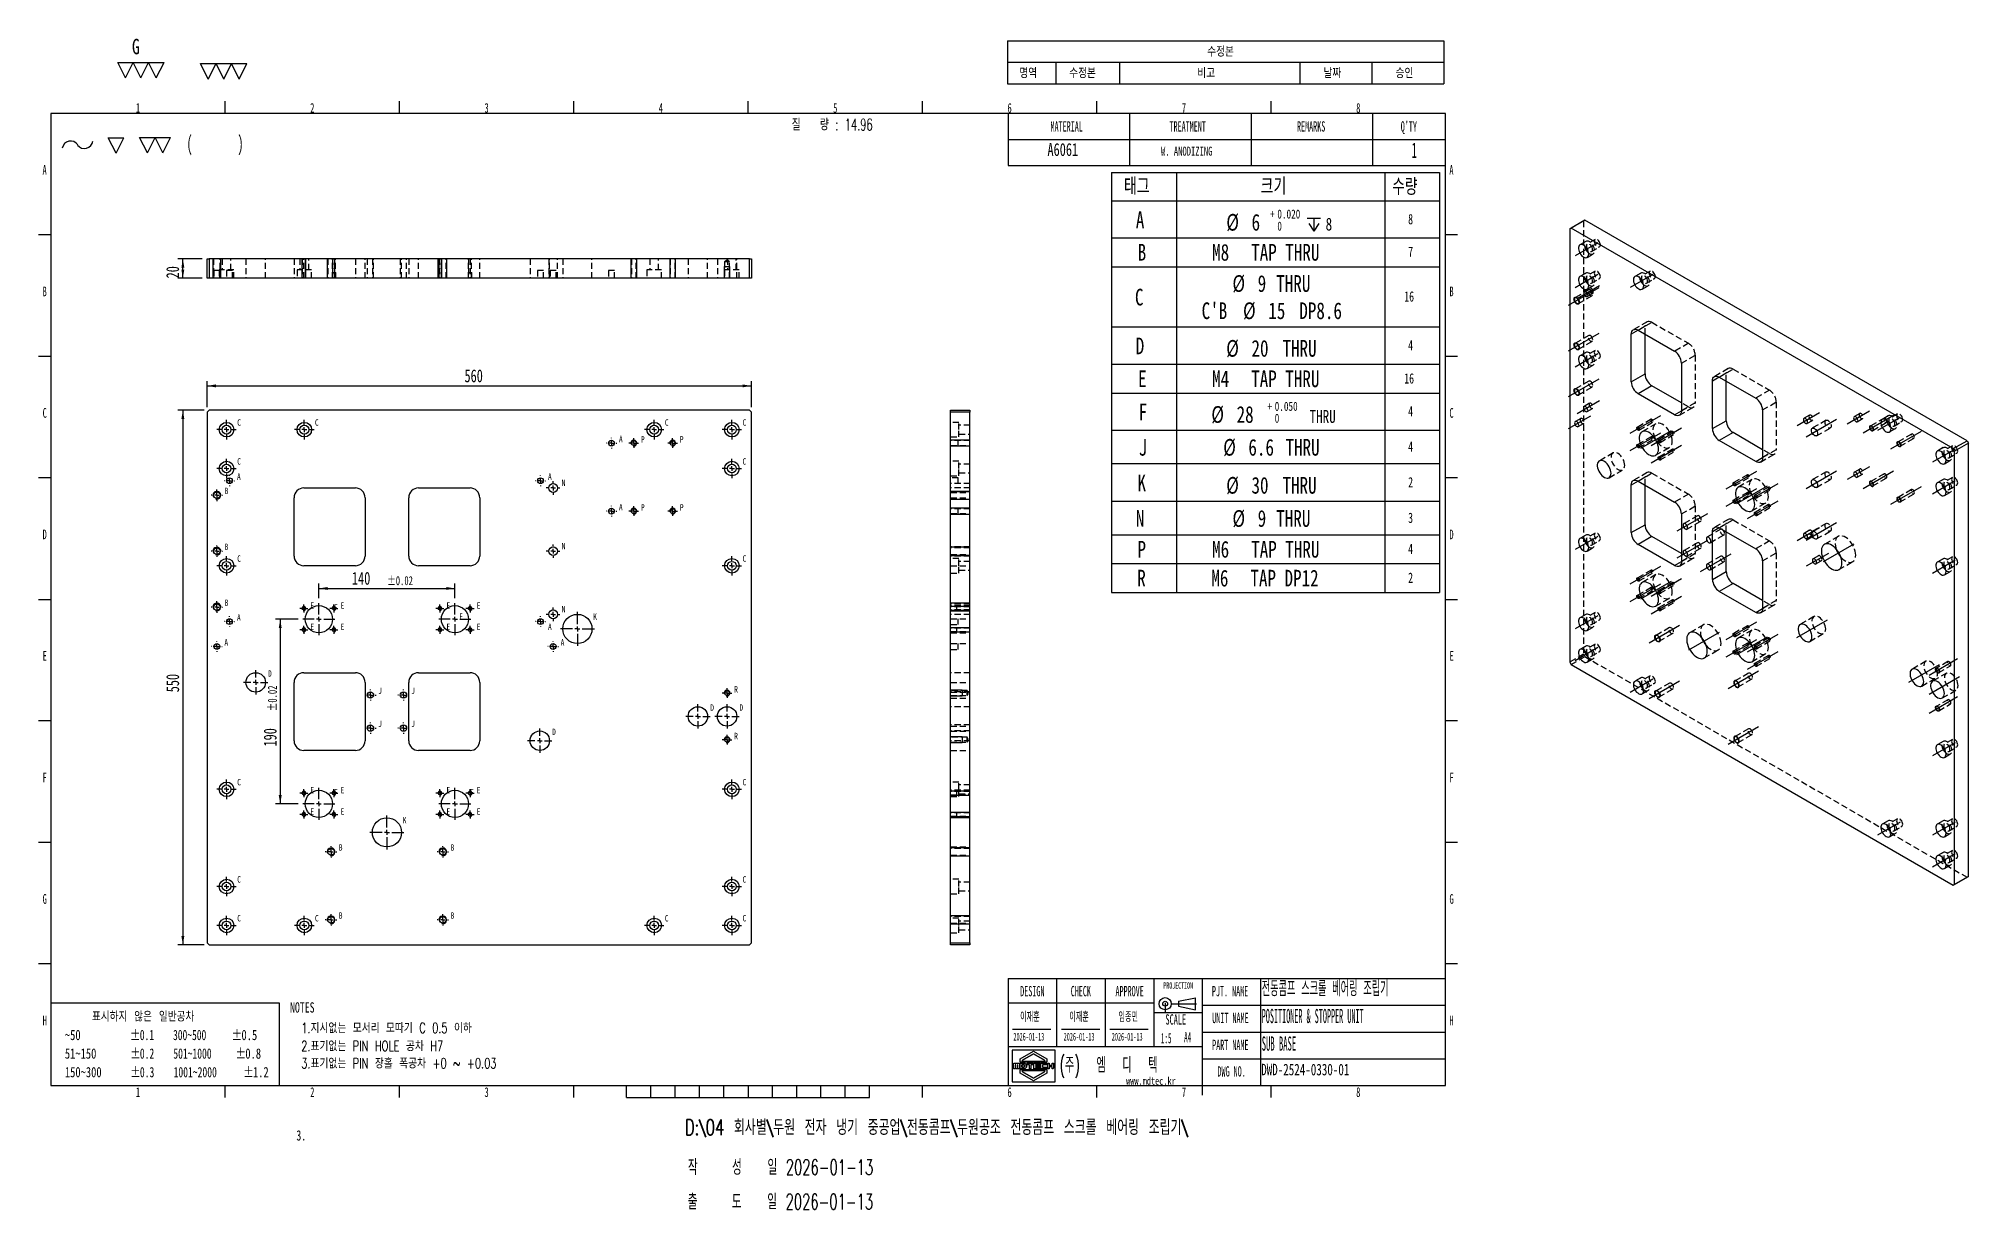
# Model space of a CAD drawing. Header units: millimetres. Extents: x 12 to 1998, y -102 to 1102.
import ezdxf

# ---------------------------------------------------------------- set-up
doc = ezdxf.new("R2010")
doc.units = ezdxf.units.MM
doc.header["$LTSCALE"] = 5
doc.linetypes.add('CENTERX2', pattern=[20.32, 12.7, -2.54, 2.54, -2.54])
doc.linetypes.add('HIDDEN', pattern=[1.905, 1.27, -0.635])
for name, color, linetype in [('1', 70, 'Continuous'), ('11', 1, 'CENTERX2'), ('12', 4, 'Continuous'), ('2', 2, 'HIDDEN'), ('3', 1, 'CENTERX2'), ('8', 4, 'Continuous'), ('9', 31, 'Continuous')]:
    doc.layers.add(name, color=color, linetype=linetype)
doc.styles.add('SLDTEXTSTYLE0', font='TXT', dxfattribs={"width": 0.62381, "bigfont": 'bigfont'})
doc.styles.add('SLDTEXTSTYLE1', font='TXT', dxfattribs={"width": 0.7, "bigfont": 'bigfont'})
doc.styles.add('SLDTEXTSTYLE10', font='TXT', dxfattribs={"width": 0.49})
doc.styles.add('SLDTEXTSTYLE11', font='TXT', dxfattribs={"width": 0.49, "bigfont": 'bigfont'})
doc.styles.add('SLDTEXTSTYLE12', font='TXT', dxfattribs={"width": 0.75, "bigfont": 'bigfont'})
doc.styles.add('SLDTEXTSTYLE13', font='TXT', dxfattribs={"width": 0.75})
doc.styles.add('SLDTEXTSTYLE14', font='TXT', dxfattribs={"width": 0.678571})
doc.styles.add('SLDTEXTSTYLE15', font='TXT', dxfattribs={"width": 0.683333})
doc.styles.add('SLDTEXTSTYLE16', font='TXT', dxfattribs={"width": 0.6875})
doc.styles.add('SLDTEXTSTYLE17', font='TXT', dxfattribs={"width": 0.6, "bigfont": 'bigfont'})
doc.styles.add('SLDTEXTSTYLE18', font='TXT', dxfattribs={"width": 0.623077, "bigfont": 'bigfont'})
doc.styles.add('SLDTEXTSTYLE2', font='TXT', dxfattribs={"width": 0.446809})
doc.styles.add('SLDTEXTSTYLE3', font='TXT', dxfattribs={"width": 0.7})
doc.styles.add('SLDTEXTSTYLE4', font='TXT', dxfattribs={"width": 0.54})
doc.styles.add('SLDTEXTSTYLE5', font='TXT', dxfattribs={"width": 0.421875})
doc.styles.add('SLDTEXTSTYLE6', font='TXT', dxfattribs={"width": 0.525})
doc.styles.add('SLDTEXTSTYLE7', font='TXT', dxfattribs={"width": 0.4235})
doc.styles.add('SLDTEXTSTYLE8', font='TXT', dxfattribs={"width": 0.4235, "bigfont": 'bigfont'})
doc.styles.add('SLDTEXTSTYLE9', font='TXT', dxfattribs={"width": 0.5625})
doc.dimstyles.new('SLDDIMSTYLE0', dxfattribs={"dimtxt": 15.141195, "dimasz": 9, "dimexe": 0, "dimexo": 0.0625, "dimgap": 3.785299, "dimtad": 1, "dimrnd": 1e-09, "dimzin": 12, "dimdsep": 46, "dimtxsty": 'SLDTEXTSTYLE3', "dimsah": 1, "dimcen": 0.09, "dimadec": 0, "dimazin": 3, "dimtfac": 1, "dimtdec": 3, "dimtofl": 0, "dimtmove": 0, "dimatfit": 3, "dimfxl": 0, "dimfrac": 2, "dimtolj": 1, "dimtzin": 12, "dimarcsym": 0})
doc.dimstyles.new('SLDDIMSTYLE1', dxfattribs={"dimtxt": 15.141195, "dimasz": 9, "dimexe": 0, "dimexo": 0.0625, "dimgap": 3.785299, "dimtad": 1, "dimrnd": 1e-09, "dimzin": 12, "dimdsep": 46, "dimtxsty": 'SLDTEXTSTYLE3', "dimsah": 1, "dimcen": 0.09, "dimadec": 0, "dimazin": 3, "dimtol": 1, "dimtp": 0.02, "dimtm": 0.02, "dimtfac": 1, "dimtofl": 0, "dimtmove": 0, "dimatfit": 3, "dimfxl": 0, "dimfrac": 2, "dimtolj": 1, "dimarcsym": 0})

msp = doc.modelspace()

# ---------------------------------------------------------------- texts
at = {"layer": '12'}
for s, insert, char_height, attachment_point, style in [('1', (114.783, 1035.753), 10, 2, 'SLDTEXTSTYLE6'), ('2', (294.095, 1035.753), 10, 2, 'SLDTEXTSTYLE6'), ('3', (473.479, 1035.753), 10, 2, 'SLDTEXTSTYLE6'), ('4', (652.822, 1035.753), 10, 2, 'SLDTEXTSTYLE6'), ('5', (832.226, 1035.753), 10, 2, 'SLDTEXTSTYLE6'), ('6', (1011.603, 1035.753), 10, 2, 'SLDTEXTSTYLE6'), ('7', (1190.978, 1035.753), 10, 2, 'SLDTEXTSTYLE6'), ('8', (1370.357, 1035.753), 10, 2, 'SLDTEXTSTYLE6'), ('질   량 : 14.96', (787.36, 1019.603), 11.90625, 1, 'SLDTEXTSTYLE18'), ('MATERIAL', (1070.313, 1017.03), 10.5833, 2, 'SLDTEXTSTYLE6'), ('TREATMENT', (1194.834, 1017.03), 10.5833, 2, 'SLDTEXTSTYLE6'), ('REMARKS', (1321.838, 1017.03), 10.5833, 2, 'SLDTEXTSTYLE6'), ("Q'TY", (1422.378, 1017.03), 10.5833, 2, 'SLDTEXTSTYLE6'), ('(        )', (164.884, 1002.17), 15.875, 1, 'SLDTEXTSTYLE4'), ('A6061', (1066.303, 994.583), 13.2292, 2, 'SLDTEXTSTYLE3'), ('1', (1427.934, 995.238), 15.875, 2, 'SLDTEXTSTYLE10'), ('W. ANODIZING', (1193.813, 990.918), 9.26042, 2, 'SLDTEXTSTYLE3'), ('A', (18.669, 972.002), 10, 2, 'SLDTEXTSTYLE6'), ('A', (1466.184, 972.002), 10, 2, 'SLDTEXTSTYLE6'), ('B', (18.768, 847.001), 10, 2, 'SLDTEXTSTYLE6'), ('B', (1466.283, 847.001), 10, 2, 'SLDTEXTSTYLE6'), ('C', (18.781, 721.999), 10, 2, 'SLDTEXTSTYLE6'), ('C', (1466.296, 721.999), 10, 2, 'SLDTEXTSTYLE6'), ('C', (216.846, 710.438), 6.615, 1, 'SLDTEXTSTYLE3'), ('C', (296.846, 710.438), 6.615, 1, 'SLDTEXTSTYLE3'), ('C', (656.846, 710.438), 6.615, 1, 'SLDTEXTSTYLE3'), ('C', (736.846, 710.438), 6.615, 1, 'SLDTEXTSTYLE3'), ('A', (609.664, 693.456), 6.615, 1, 'SLDTEXTSTYLE3'), ('P', (632.31, 693.102), 6.615, 1, 'SLDTEXTSTYLE3'), ('P', (672.31, 693.102), 6.615, 1, 'SLDTEXTSTYLE3'), ('C', (216.846, 670.438), 6.615, 1, 'SLDTEXTSTYLE3'), ('C', (736.846, 670.438), 6.615, 1, 'SLDTEXTSTYLE3'), ('B', (203.947, 640.039), 6.615, 1, 'SLDTEXTSTYLE3'), ('A', (216.664, 654.756), 6.615, 1, 'SLDTEXTSTYLE3'), ('A', (536.664, 654.756), 6.615, 1, 'SLDTEXTSTYLE3'), ('N', (550.724, 648.316), 6.615, 1, 'SLDTEXTSTYLE3'), ('A', (609.664, 623.456), 6.615, 1, 'SLDTEXTSTYLE3'), ('P', (632.31, 623.102), 6.615, 1, 'SLDTEXTSTYLE3'), ('P', (672.31, 623.102), 6.615, 1, 'SLDTEXTSTYLE3'), ('D', (18.742, 596.998), 10, 2, 'SLDTEXTSTYLE6'), ('D', (1466.257, 596.998), 10, 2, 'SLDTEXTSTYLE6'), ('B', (203.947, 582.539), 6.615, 1, 'SLDTEXTSTYLE3'), ('N', (550.724, 583.316), 6.615, 1, 'SLDTEXTSTYLE3'), ('C', (216.846, 570.438), 6.615, 1, 'SLDTEXTSTYLE3'), ('C', (736.846, 570.438), 6.615, 1, 'SLDTEXTSTYLE3'), ('B', (203.947, 525.039), 6.615, 1, 'SLDTEXTSTYLE3'), ('E', (292.209, 522.301), 6.615, 1, 'SLDTEXTSTYLE3'), ('F', (316.442, 520.034), 6.615, 1, 'SLDTEXTSTYLE3'), ('E', (323.209, 522.301), 6.615, 1, 'SLDTEXTSTYLE3'), ('E', (432.209, 522.301), 6.615, 1, 'SLDTEXTSTYLE3'), ('E', (463.209, 522.301), 6.615, 1, 'SLDTEXTSTYLE3'), ('N', (550.724, 518.316), 6.615, 1, 'SLDTEXTSTYLE3'), ('A', (216.664, 509.756), 6.615, 1, 'SLDTEXTSTYLE3'), ('E', (292.209, 500.301), 6.615, 1, 'SLDTEXTSTYLE3'), ('E', (323.209, 500.301), 6.615, 1, 'SLDTEXTSTYLE3'), ('E', (432.209, 500.301), 6.615, 1, 'SLDTEXTSTYLE3'), ('F', (445.252, 510.741), 6.615, 1, 'SLDTEXTSTYLE3'), ('E', (463.209, 500.301), 6.615, 1, 'SLDTEXTSTYLE3'), ('A', (536.664, 500.301), 6.615, 1, 'SLDTEXTSTYLE3'), ('K', (583.149, 510.741), 6.615, 1, 'SLDTEXTSTYLE3'), ('A', (203.664, 484.256), 6.615, 1, 'SLDTEXTSTYLE3'), ('A', (549.664, 484.256), 6.615, 1, 'SLDTEXTSTYLE3'), ('E', (18.87, 471.997), 10, 2, 'SLDTEXTSTYLE6'), ('E', (1466.385, 471.997), 10, 2, 'SLDTEXTSTYLE6'), ('D', (248.613, 452.205), 6.615, 1, 'SLDTEXTSTYLE3'), ('J', (361.876, 434.468), 6.615, 1, 'SLDTEXTSTYLE3'), ('J', (395.876, 434.468), 6.615, 1, 'SLDTEXTSTYLE3'), ('D', (703.613, 417.205), 6.615, 1, 'SLDTEXTSTYLE3'), ('R', (728.31, 435.902), 6.615, 1, 'SLDTEXTSTYLE3'), ('D', (733.613, 417.205), 6.615, 1, 'SLDTEXTSTYLE3'), ('J', (361.876, 400.468), 6.615, 1, 'SLDTEXTSTYLE3'), ('J', (395.876, 400.468), 6.615, 1, 'SLDTEXTSTYLE3'), ('D', (540.913, 392.205), 6.615, 1, 'SLDTEXTSTYLE3'), ('R', (728.31, 387.902), 6.615, 1, 'SLDTEXTSTYLE3'), ('F', (18.785, 346.995), 10, 2, 'SLDTEXTSTYLE6'), ('C', (216.846, 340.438), 6.615, 1, 'SLDTEXTSTYLE3'), ('C', (736.846, 340.438), 6.615, 1, 'SLDTEXTSTYLE3'), ('F', (1466.3, 346.995), 10, 2, 'SLDTEXTSTYLE6'), ('E', (292.209, 332.301), 6.615, 1, 'SLDTEXTSTYLE3'), ('F', (316.442, 330.034), 6.615, 1, 'SLDTEXTSTYLE3'), ('E', (323.209, 332.301), 6.615, 1, 'SLDTEXTSTYLE3'), ('E', (432.209, 332.301), 6.615, 1, 'SLDTEXTSTYLE3'), ('F', (456.442, 330.034), 6.615, 1, 'SLDTEXTSTYLE3'), ('E', (463.209, 332.301), 6.615, 1, 'SLDTEXTSTYLE3'), ('E', (292.209, 310.301), 6.615, 1, 'SLDTEXTSTYLE3'), ('E', (323.209, 310.301), 6.615, 1, 'SLDTEXTSTYLE3'), ('K', (387.149, 301.441), 6.615, 1, 'SLDTEXTSTYLE3'), ('E', (432.209, 310.301), 6.615, 1, 'SLDTEXTSTYLE3'), ('E', (463.209, 310.301), 6.615, 1, 'SLDTEXTSTYLE3'), ('B', (321.447, 273.239), 6.615, 1, 'SLDTEXTSTYLE3'), ('B', (436.447, 273.239), 6.615, 1, 'SLDTEXTSTYLE3'), ('C', (216.846, 240.438), 6.615, 1, 'SLDTEXTSTYLE3'), ('C', (736.846, 240.438), 6.615, 1, 'SLDTEXTSTYLE3'), ('G', (18.801, 221.994), 10, 2, 'SLDTEXTSTYLE6'), ('G', (1466.316, 221.994), 10, 2, 'SLDTEXTSTYLE6'), ('C', (216.846, 200.438), 6.615, 1, 'SLDTEXTSTYLE3'), ('C', (296.846, 200.438), 6.615, 1, 'SLDTEXTSTYLE3'), ('B', (321.447, 203.239), 6.615, 1, 'SLDTEXTSTYLE3'), ('B', (436.447, 203.239), 6.615, 1, 'SLDTEXTSTYLE3'), ('C', (656.846, 200.438), 6.615, 1, 'SLDTEXTSTYLE3'), ('C', (736.846, 200.438), 6.615, 1, 'SLDTEXTSTYLE3'), ('DESIGN', (1034.962, 127.439), 10.5833, 2, 'SLDTEXTSTYLE6'), ('CHECK', (1084.865, 127.439), 10.5833, 2, 'SLDTEXTSTYLE6'), ('APPROVE', (1135.079, 127.439), 10.5833, 2, 'SLDTEXTSTYLE6'), ('PROJECTION', (1185.01, 131.245), 6.6146, 2, 'SLDTEXTSTYLE9'), ('PJT. NAME', (1238.427, 127.439), 10.5833, 2, 'SLDTEXTSTYLE6'), ('전동콤프 스크롤 베어링 조립기', (1271.012, 132.744), 15.875, 1, 'SLDTEXTSTYLE8'), ('표시하지 않은 일반공차', (67.31, 101.457), 10.58333, 1, 'SLDTEXTSTYLE12'), ('NOTES', (271.222, 110.664), 10.5833, 1, 'SLDTEXTSTYLE3'), ('이재훈', (1032.468, 101.105), 10.5833, 2, 'SLDTEXTSTYLE11'), ('이재훈', (1083.086, 101.105), 10.5833, 2, 'SLDTEXTSTYLE11'), ('임종민', (1133.672, 101.105), 10.5833, 2, 'SLDTEXTSTYLE11'), ('UNIT NAME', (1238.796, 99.867), 10.5833, 2, 'SLDTEXTSTYLE6'), ('POSITIONER & STOPPER UNIT', (1271.012, 103.821), 14.55208, 1, 'SLDTEXTSTYLE7'), ('H', (18.808, 96.993), 10, 2, 'SLDTEXTSTYLE6'), ('~50', (39.529, 82.346), 10.5833, 1, 'SLDTEXTSTYLE13'), ('%%p', (106.547, 82.346), 10.5833, 1, 'SLDTEXTSTYLE13'), ('0.1    300~500', (116.636, 82.346), 10.58333, 1, 'SLDTEXTSTYLE14'), ('%%p', (211.142, 82.346), 10.5833, 1, 'SLDTEXTSTYLE13'), ('0.5', (221.231, 82.346), 10.5833, 1, 'SLDTEXTSTYLE13'), ('1.지시없는 모서리 모따기 C 0.5 이하', (282.773, 89.608), 10.58333, 1, 'SLDTEXTSTYLE1'), ('SCALE', (1182.564, 98.338), 10.5833, 2, 'SLDTEXTSTYLE9'), ('A4', (1194.79, 80.225), 10.5833, 2, 'SLDTEXTSTYLE7'), ('H', (1466.323, 96.993), 10, 2, 'SLDTEXTSTYLE6'), ('51~150', (39.529, 63.235), 10.5833, 1, 'SLDTEXTSTYLE13'), ('%%p', (106.606, 63.235), 10.5833, 1, 'SLDTEXTSTYLE13'), ('0.2    501~1000', (116.695, 63.235), 10.58333, 1, 'SLDTEXTSTYLE15'), ('%%p', (215.12, 63.235), 10.5833, 1, 'SLDTEXTSTYLE13'), ('0.8', (225.21, 63.235), 10.5833, 1, 'SLDTEXTSTYLE13'), ('2.표기없는 PIN HOLE 공차 H7', (282.773, 71.005), 10.58333, 1, 'SLDTEXTSTYLE1'), ('2026-01-13', (1031.392, 79.243), 7.9375, 2, 'SLDTEXTSTYLE10'), ('2026-01-13', (1083.072, 79.243), 7.9375, 2, 'SLDTEXTSTYLE10'), ('2026-01-13', (1132.596, 79.225), 7.9375, 2, 'SLDTEXTSTYLE10'), ('1:5', (1172.706, 79.108), 10.5833, 2, 'SLDTEXTSTYLE5'), ('PART NAME', (1238.682, 72.144), 10.5833, 2, 'SLDTEXTSTYLE6'), ('SUB BASE', (1271.012, 75.48), 14.5521, 1, 'SLDTEXTSTYLE2'), ('150~300', (39.529, 44.124), 10.5833, 1, 'SLDTEXTSTYLE13'), ('%%p', (106.625, 44.124), 10.5833, 1, 'SLDTEXTSTYLE13'), ('0.3    1001~2000', (116.715, 44.124), 10.58333, 1, 'SLDTEXTSTYLE16'), ('%%p', (222.96, 44.124), 10.5833, 1, 'SLDTEXTSTYLE13'), ('1.2', (233.049, 44.124), 10.5833, 1, 'SLDTEXTSTYLE13'), ('3.표기없는 PIN 장홀 폭공차 +0 ~ +0.03', (282.773, 53.223), 10.58333, 1, 'SLDTEXTSTYLE1'), ('(주)  엠  디  텍', (1062.85, 54.139), 15.875, 1, 'SLDTEXTSTYLE17'), ('DWG NO.', (1240.006, 44.857), 10.5833, 2, 'SLDTEXTSTYLE6'), ('DWD-2524-0330-01', (1270.452, 47.43), 11.90625, 1, 'SLDTEXTSTYLE3'), ('1', (114.783, 23.242), 10, 2, 'SLDTEXTSTYLE6'), ('2', (294.095, 23.242), 10, 2, 'SLDTEXTSTYLE6'), ('3', (473.479, 23.242), 10, 2, 'SLDTEXTSTYLE6'), ('6', (1011.603, 23.242), 10, 2, 'SLDTEXTSTYLE6'), ('www.mdtec.kr', (1131.495, 33.776), 7.9375, 1, 'SLDTEXTSTYLE13'), ('7', (1190.978, 23.242), 10, 2, 'SLDTEXTSTYLE6'), ('8', (1370.357, 23.242), 10, 2, 'SLDTEXTSTYLE6'), ('D:\\\\04 회사별\\\\두원 전자 냉기 중공업\\\\전동콤프\\\\두원공조 전동콤프 스크롤 베어링 조립기\\\\', (677.535, -10.003), 15.875, 1, 'SLDTEXTSTYLE1'), ('3.', (277.726, -20.969), 10.5833, 1, 'SLDTEXTSTYLE3'), ('작    성   일 2026-01-13', (680.627, -51.039), 15.875, 1, 'SLDTEXTSTYLE0'), ('출    도   일 2026-01-13', (680.414, -86.518), 15.875, 1, 'SLDTEXTSTYLE0')]:
    msp.add_mtext(s, dxfattribs=dict(at, insert=insert, char_height=char_height, attachment_point=attachment_point, style=style))

# ---------------------------------------------------------------- blocks, each defined once
blk = doc.blocks.new('블록15')
for p, q in [((204.4, 1025.1), (204.4, 1037.6)), ((383.7, 1025.1), (383.7, 1037.6)), ((563.1, 1025.1), (563.1, 1037.6)), ((742.5, 1025.1), (742.5, 1037.6)), ((921.9, 1025.1), (921.9, 1037.6)), ((1101.2, 1025.1), (1101.2, 1037.6)), ((1280.6, 1025.1), (1280.6, 1037.6)), ((1460, 1025.1), (25, 1025.1)), ((25, 1025.1), (25, 25.1)), ((1010, 1025.1), (1010, 971.5)), ((1135, 1025.1), (1135, 971.5)), ((1260, 1025.1), (1260, 971.5)), ((1385, 1025.1), (1385, 971.5)), ((1460, 25.1), (1460, 1025.1)), ((1010, 998.3), (1460, 998.3)), ((1010, 971.5), (1460, 971.5)), ((25, 900.1), (12.5, 900.1)), ((1472.5, 900.1), (1460, 900.1)), ((25, 775.1), (12.5, 775.1)), ((1472.5, 775.1), (1460, 775.1)), ((25, 650.1), (12.5, 650.1)), ((1472.5, 650.1), (1460, 650.1)), ((12.5, 525.1), (25, 525.1)), ((1460, 525.1), (1472.5, 525.1)), ((25, 400.1), (12.5, 400.1)), ((1472.5, 400.1), (1460, 400.1)), ((25, 275.1), (12.5, 275.1)), ((1472.5, 275.1), (1460, 275.1)), ((25, 150.1), (12.5, 150.1)), ((1472.5, 150.1), (1460, 150.1)), ((1010, 135.1), (1010, 25.1)), ((1010, 135.1), (1460, 135.1)), ((1010, 135.1), (1010, 25.1)), ((1060, 135.1), (1060, 65.1)), ((1110, 135.1), (1110, 65.1)), ((1160, 135.1), (1160, 65.1)), ((1210, 15.1), (1210, 135.1)), ((1270, 25.1), (1270, 135.1)), ((25, 110.1), (260, 110.1)), ((260, 110.1), (260, 25.1)), ((1010, 110.1), (1160, 110.1)), ((1160, 100.1), (1210, 100.1)), ((1171.7, 110.1), (1171.7, 99.9)), ((1177.7, 109.2), (1204, 109.2)), ((1185.5, 111.7), (1203, 115.4)), ((1185.5, 111.7), (1185.5, 106.7)), ((1185.5, 106.7), (1203, 102.9)), ((1203, 102.9), (1203, 115.4)), ((1209.8, 107.6), (1460, 107.6)), ((1014.4, 82.9), (1053.9, 82.9)), ((1064.9, 82.9), (1104.4, 82.9)), ((1114.7, 82.9), (1154.2, 82.9)), ((1209.8, 80.1), (1460, 80.1)), ((1010, 65.1), (1210, 65.1)), ((1209.8, 52.6), (1460, 52.6)), ((25, 25.1), (1460, 25.1)), ((204.4, 12.6), (204.4, 25.1)), ((383.7, 12.6), (383.7, 25.1)), ((563.1, 12.6), (563.1, 25.1)), ((617.5, 12.6), (617.5, 25.1)), ((642.5, 12.6), (642.5, 25.1)), ((667.5, 12.6), (667.5, 25.1)), ((692.5, 12.6), (692.5, 25.1)), ((717.5, 12.6), (717.5, 25.1)), ((742.5, 25.1), (742.5, 12.6)), ((767.5, 12.6), (767.5, 25.1)), ((792.5, 12.6), (792.5, 25.1)), ((817.5, 12.6), (817.5, 25.1)), ((842.5, 12.6), (842.5, 25.1)), ((867.5, 12.6), (867.5, 25.1)), ((921.9, 12.6), (921.9, 25.1)), ((1101.2, 12.6), (1101.2, 25.1)), ((1280.6, 12.6), (1280.6, 25.1)), ((617.5, 12.6), (867.5, 12.6))]:
    blk.add_line(p, q)
for radius in [6.25, 2.5]:
    blk.add_circle((1171.7, 109.2), radius)
blk = doc.blocks.new('MDT')
for p, q in [((29.5, 21.8), (0, 21.8)), ((0, 21.8), (0, 0)), ((5.6, 15.8), (14.7, 21.1)), ((5.6, 13.5), (5.6, 15.8)), ((23.9, 13.5), (5.6, 13.5)), ((14.7, 19.3), (7.2, 14.9)), ((7.2, 14.9), (14.7, 19.3)), ((7.2, 14.9), (7.2, 14)), ((7.2, 14), (7.2, 14.9)), ((7.2, 14), (22.3, 14)), ((22.3, 14), (7.2, 14)), ((14.7, 21.1), (23.9, 15.8)), ((22.3, 14.9), (14.7, 19.3)), ((14.7, 19.3), (22.3, 14.9)), ((22.3, 14), (22.3, 14.9)), ((22.3, 14.9), (22.3, 14)), ((23.9, 15.8), (23.9, 13.5)), ((29.5, 0), (29.5, 21.8)), ((0, 0), (29.5, 0)), ((0.9, 12.5), (1.4, 12.9)), ((0.9, 8.9), (0.9, 12.5)), ((2, 8.9), (0.9, 8.9)), ((1.4, 12.9), (5.1, 12.9)), ((2.5, 11.8), (2, 11.8)), ((2, 11.8), (2, 8.9)), ((2.5, 8.9), (2.5, 11.8)), ((3.6, 8.9), (2.5, 8.9)), ((4, 11.8), (3.6, 11.8)), ((3.6, 11.8), (3.6, 8.9)), ((4, 8.9), (4, 11.8)), ((5.1, 8.9), (4, 8.9)), ((5.1, 12.9), (5.1, 8.9)), ((5.6, 8.9), (5.6, 12.9)), ((5.6, 12.9), (8.7, 12.9)), ((8.7, 8.9), (5.6, 8.9)), ((5.6, 6), (5.6, 8.4)), ((5.6, 8.4), (23.9, 8.4)), ((14.7, 0.8), (5.6, 6)), ((8.2, 11.8), (6.7, 11.8)), ((6.7, 11.8), (6.7, 10)), ((6.7, 10), (6.7, 11.8)), ((6.7, 11.8), (8.2, 11.8)), ((6.7, 10), (8.2, 10)), ((8.2, 10), (6.7, 10)), ((7.2, 7.8), (7.2, 6.9)), ((22.3, 7.8), (7.2, 7.8)), ((7.2, 6.9), (7.2, 7.8)), ((7.2, 7.8), (22.3, 7.8)), ((7.2, 6.9), (14.7, 2.6)), ((14.7, 2.6), (7.2, 6.9)), ((8.7, 11.4), (8.2, 11.8)), ((8.2, 11.8), (8.7, 11.4)), ((8.2, 10), (8.7, 10.5)), ((8.7, 10.5), (8.2, 10)), ((8.7, 12.9), (9.8, 11.8)), ((8.7, 10.5), (8.7, 11.4)), ((8.7, 11.4), (8.7, 10.5)), ((9.8, 10), (8.7, 8.9)), ((9.8, 11.8), (9.8, 10)), ((10.3, 11.8), (10.3, 12.9)), ((10.3, 12.9), (14.5, 12.9)), ((11.9, 11.8), (10.3, 11.8)), ((11.9, 8.9), (11.9, 11.8)), ((12.9, 8.9), (11.9, 8.9)), ((14.5, 11.8), (12.9, 11.8)), ((12.9, 11.8), (12.9, 8.9)), ((14.5, 12.9), (14.5, 11.8)), ((14.7, 2.6), (22.3, 6.9)), ((22.3, 6.9), (14.7, 2.6)), ((23.9, 6), (14.7, 0.8)), ((15, 8.9), (15, 12.9)), ((15, 12.9), (19.2, 12.9)), ((19.2, 8.9), (15, 8.9)), ((19.2, 11.8), (16.1, 11.8)), ((16.1, 11.8), (16.1, 11.5)), ((16.1, 11.5), (19.2, 11.5)), ((19.2, 10.4), (16.1, 10.4)), ((16.1, 10.4), (16.1, 10)), ((16.1, 10), (19.2, 10)), ((19.2, 12.9), (19.2, 11.8)), ((19.2, 11.5), (19.2, 10.4)), ((19.2, 10), (19.2, 8.9)), ((19.7, 8.9), (19.7, 12.9)), ((19.7, 12.9), (23.9, 12.9)), ((23.9, 8.9), (19.7, 8.9)), ((23.9, 11.8), (20.8, 11.8)), ((20.8, 11.8), (20.8, 10)), ((20.8, 10), (23.9, 10)), ((22.3, 6.9), (22.3, 7.8)), ((22.3, 7.8), (22.3, 6.9)), ((23.9, 12.9), (23.9, 11.8)), ((23.9, 10), (23.9, 8.9)), ((23.9, 8.4), (23.9, 6)), ((24.4, 8.9), (24.4, 12.9)), ((24.4, 12.9), (25.5, 12.9)), ((25.5, 8.9), (24.4, 8.9)), ((25.5, 12.9), (25.5, 11.5)), ((25.5, 11.5), (27.5, 11.5)), ((27.5, 10.4), (25.5, 10.4)), ((25.5, 10.4), (25.5, 8.9)), ((27.5, 11.5), (27.5, 12.9)), ((27.5, 12.9), (28.5, 12.9)), ((27.5, 8.9), (27.5, 10.4)), ((28.1, 8.9), (27.5, 8.9)), ((28.5, 9.4), (28.1, 8.9)), ((28.5, 12.9), (28.5, 9.4))]:
    blk.add_line(p, q)
blk = doc.blocks.new('SW_SFSYMBOL_0')
at = {"layer": '12', "color": 0}
for p, q in [((-15.875, 0), (-23.8125, 15.875)), ((-23.8125, 15.875), (-7.9375, 15.875)), ((-15.875, 0), (-7.9375, 15.875)), ((0, 0), (-7.9375, 15.875)), ((-7.9375, 15.875), (7.9375, 15.875)), ((0, 0), (7.9375, 15.875)), ((15.875, 0), (7.9375, 15.875)), ((7.9375, 15.875), (23.8125, 15.875)), ((15.875, 0), (23.8125, 15.875))]:
    blk.add_line(p, q, dxfattribs=at)
blk = doc.blocks.new('SW_SFSYMBOL_1')
at = {"layer": '12', "color": 0}
for centre, radius, start, end in [((0, 0), 8.6127, 31.2184028, 172.5868043), ((14.1605, 9.525), 8.7831, 216.6561084, 353.7741709)]:
    blk.add_arc(centre, radius, start, end, dxfattribs=at)
blk = doc.blocks.new('SW_SFSYMBOL_2')
at = {"layer": '12', "color": 0}
for p, q in [((-15.875, 0), (-23.8125, 15.875)), ((-23.8125, 15.875), (-7.9375, 15.875)), ((-15.875, 0), (-7.9375, 15.875)), ((0, 0), (-7.9375, 15.875)), ((-7.9375, 15.875), (7.9375, 15.875)), ((0, 0), (7.9375, 15.875))]:
    blk.add_line(p, q, dxfattribs=at)
blk = doc.blocks.new('SW_SFSYMBOL_3')
at = {"layer": '12', "color": 0}
for p, q in [((0, 0), (-7.9375, 15.875)), ((-7.9375, 15.875), (7.9375, 15.875)), ((0, 0), (7.9375, 15.875))]:
    blk.add_line(p, q, dxfattribs=at)
blk = doc.blocks.new('SW_SFSYMBOL_4')
at = {"layer": '12', "color": 0}
for p, q in [((-6.6, -19.8), (-14.6, -4)), ((-14.6, -4), (1.3, -4)), ((-6.6, -19.8), (1.3, -4)), ((9.2, -19.8), (1.3, -4)), ((1.3, -4), (17.2, -4)), ((9.2, -19.8), (17.2, -4)), ((25.1, -19.8), (17.2, -4)), ((17.2, -4), (33, -4)), ((25.1, -19.8), (33, -4))]:
    blk.add_line(p, q, dxfattribs=at)
at = {"layer": '12', "color": 0, "insert": (0, 20.5), "char_height": 15.9, "attachment_point": 1, "style": 'SLDTEXTSTYLE13'}
blk.add_mtext('G', dxfattribs=at)
blk = doc.blocks.new('SW_TABLEANNOTATION_0')
at = {"layer": '9', "color": 0}
for p, q in [((0, 0), (0, -22.1)), ((0, 0), (49.9, 0)), ((49.9, 0), (115.4, 0)), ((115.4, 0), (300.8, 0)), ((300.8, 0), (375, 0)), ((375, 0), (449.2, 0)), ((449.2, 0), (449.2, -22.1)), ((0, -22.1), (0, -44.3)), ((0, -22.1), (49.9, -22.1)), ((49.9, -22.1), (49.9, -44.3)), ((49.9, -22.1), (115.4, -22.1)), ((115.4, -22.1), (115.4, -44.3)), ((115.4, -22.1), (300.8, -22.1)), ((300.8, -22.1), (300.8, -44.3)), ((300.8, -22.1), (375, -22.1)), ((375, -22.1), (375, -44.3)), ((375, -22.1), (449.2, -22.1)), ((449.2, -22.1), (449.2, -44.3)), ((0, -44.3), (49.9, -44.3)), ((49.9, -44.3), (115.4, -44.3)), ((115.4, -44.3), (300.8, -44.3)), ((300.8, -44.3), (375, -44.3)), ((375, -44.3), (449.2, -44.3))]:
    blk.add_line(p, q, dxfattribs=at)
at = {"layer": '9', "color": 0, "char_height": 10.58, "attachment_point": 1, "style": 'SLDTEXTSTYLE12'}
for s, insert in [('수정본', (205.7, -5.8)), ('명역', (12.4, -27.9)), ('수정본', (63.7, -27.9)), ('비고', (195.5, -27.9)), ('날짜', (325.3, -27.9)), ('승인', (399.5, -27.9))]:
    blk.add_mtext(s, dxfattribs=dict(at, insert=insert))
blk = doc.blocks.new('SW_SYMBOL_HOLE_DEPTH')
at = {"layer": '9', "color": 0}
for p, q in [((0, 4375), (4000, 4375)), ((500, 2775), (2000, 375)), ((2000, 4375), (2000, 375)), ((3500, 2775), (2000, 375))]:
    blk.add_line(p, q, dxfattribs=at)
blk = doc.blocks.new('SW_TABLEANNOTATION_1')
at = {"layer": '9', "color": 0}
for p, q in [((0, 0), (0, -29.3)), ((0, 0), (66.9, 0)), ((66.9, 0), (66.9, -29.3)), ((66.9, 0), (281.2, 0)), ((281.2, 0), (281.2, -29.3)), ((281.2, 0), (337.3, 0)), ((337.3, 0), (337.3, -29.3)), ((0, -29.3), (66.9, -29.3)), ((0, -29.3), (0, -67.3)), ((66.9, -29.3), (281.2, -29.3)), ((66.9, -29.3), (66.9, -67.3)), ((281.2, -29.3), (337.3, -29.3)), ((281.2, -29.3), (281.2, -67.3)), ((337.3, -29.3), (337.3, -67.3)), ((0, -67.3), (0, -97)), ((0, -67.3), (66.9, -67.3)), ((66.9, -67.3), (66.9, -97)), ((66.9, -67.3), (281.2, -67.3)), ((281.2, -67.3), (281.2, -97)), ((281.2, -67.3), (337.3, -67.3)), ((337.3, -67.3), (337.3, -97)), ((0, -97), (0, -158.7)), ((0, -97), (66.9, -97)), ((66.9, -97), (66.9, -158.7)), ((66.9, -97), (281.2, -97)), ((281.2, -97), (281.2, -158.7)), ((281.2, -97), (337.3, -97)), ((337.3, -97), (337.3, -158.7)), ((0, -158.7), (0, -197.4)), ((0, -158.7), (66.9, -158.7)), ((66.9, -158.7), (66.9, -197.4)), ((66.9, -158.7), (281.2, -158.7)), ((281.2, -158.7), (281.2, -197.4)), ((281.2, -158.7), (337.3, -158.7)), ((337.3, -158.7), (337.3, -197.4)), ((0, -197.4), (0, -227.1)), ((0, -197.4), (66.9, -197.4)), ((66.9, -197.4), (66.9, -227.1)), ((66.9, -197.4), (281.2, -197.4)), ((281.2, -197.4), (281.2, -227.1)), ((281.2, -197.4), (337.3, -197.4)), ((337.3, -197.4), (337.3, -227.1)), ((0, -227.1), (0, -265.1)), ((0, -227.1), (66.9, -227.1)), ((66.9, -227.1), (66.9, -265.1)), ((66.9, -227.1), (281.2, -227.1)), ((281.2, -227.1), (281.2, -265.1)), ((281.2, -227.1), (337.3, -227.1)), ((337.3, -227.1), (337.3, -265.1)), ((0, -265.1), (0, -299.6)), ((0, -265.1), (66.9, -265.1)), ((66.9, -265.1), (66.9, -299.6)), ((66.9, -265.1), (281.2, -265.1)), ((281.2, -265.1), (281.2, -299.6)), ((281.2, -265.1), (337.3, -265.1)), ((337.3, -265.1), (337.3, -299.6)), ((0, -299.6), (0, -338.3)), ((0, -299.6), (66.9, -299.6)), ((66.9, -299.6), (66.9, -338.3)), ((66.9, -299.6), (281.2, -299.6)), ((281.2, -299.6), (281.2, -338.3)), ((281.2, -299.6), (337.3, -299.6)), ((337.3, -299.6), (337.3, -338.3)), ((0, -338.3), (0, -372.8)), ((0, -338.3), (66.9, -338.3)), ((66.9, -338.3), (66.9, -372.8)), ((66.9, -338.3), (281.2, -338.3)), ((281.2, -338.3), (281.2, -372.8)), ((281.2, -338.3), (337.3, -338.3)), ((337.3, -338.3), (337.3, -372.8)), ((0, -372.8), (0, -402.5)), ((0, -372.8), (66.9, -372.8)), ((66.9, -372.8), (66.9, -402.5)), ((66.9, -372.8), (281.2, -372.8)), ((281.2, -372.8), (281.2, -402.5)), ((281.2, -372.8), (337.3, -372.8)), ((337.3, -372.8), (337.3, -402.5)), ((0, -402.5), (0, -432.2)), ((0, -402.5), (66.9, -402.5)), ((66.9, -402.5), (66.9, -432.2)), ((66.9, -402.5), (281.2, -402.5)), ((281.2, -402.5), (281.2, -432.2)), ((281.2, -402.5), (337.3, -402.5)), ((337.3, -402.5), (337.3, -432.2)), ((0, -432.2), (66.9, -432.2)), ((66.9, -432.2), (281.2, -432.2)), ((281.2, -432.2), (337.3, -432.2))]:
    blk.add_line(p, q, dxfattribs=at)
at = {"layer": '9', "color": 0, "xscale": 0.003379638671875, "yscale": 0.003379638671875, "zscale": 0.003379638671875}
blk.add_blockref('SW_SYMBOL_HOLE_DEPTH', (201.4, -61.8), dxfattribs=at)
at = {"layer": '9', "color": 0, "attachment_point": 1}
for s, insert, char_height, style in [('태그', (12.7, -5.6), 17.5, 'SLDTEXTSTYLE12'), ('크기', (153.3, -5.6), 17.5, 'SLDTEXTSTYLE12'), ('수량', (288.8, -6.1), 17.2, 'SLDTEXTSTYLE12'), ('+', (163.1, -38.2), 9.26, 'SLDTEXTSTYLE13'), ('0.020', (170.6, -38.2), 9.26, 'SLDTEXTSTYLE13'), ('A', (25, -40.2), 17.2, 'SLDTEXTSTYLE13'), ('%%c', (118.1, -42.7), 17.2, 'SLDTEXTSTYLE13'), ('6', (144.1, -42.7), 17.2, 'SLDTEXTSTYLE13'), ('0', (170.6, -50.6), 9.26, 'SLDTEXTSTYLE13'), ('8', (220.3, -46.6), 13.2, 'SLDTEXTSTYLE13'), ('8', (305.2, -42.8), 10.6, 'SLDTEXTSTYLE3'), ('B', (26.9, -73.6), 17.2, 'SLDTEXTSTYLE13'), ('M8', (103.5, -73.6), 17.2, 'SLDTEXTSTYLE13'), ('TAP THRU', (143.7, -73.6), 17.2, 'SLDTEXTSTYLE13'), ('7', (305.2, -76.5), 10.6, 'SLDTEXTSTYLE3'), ('%%c', (124.4, -105.7), 17.2, 'SLDTEXTSTYLE13'), ('9', (150.4, -105.7), 17.2, 'SLDTEXTSTYLE13'), ('THRU', (169.5, -105.7), 17.2, 'SLDTEXTSTYLE13'), ('C', (24.1, -119.7), 17.2, 'SLDTEXTSTYLE13'), ("C'B", (92.7, -133.7), 17.2, 'SLDTEXTSTYLE13'), ('%%c', (135.3, -133.7), 17.2, 'SLDTEXTSTYLE13'), ('15', (161.3, -133.7), 17.2, 'SLDTEXTSTYLE13'), ('DP8.6', (193.2, -133.7), 17.2, 'SLDTEXTSTYLE13'), ('16', (301.2, -122.3), 10.58, 'SLDTEXTSTYLE3'), ('D', (24.9, -169.9), 17.2, 'SLDTEXTSTYLE13'), ('%%c', (118, -172.4), 17.2, 'SLDTEXTSTYLE13'), ('20', (144, -172.4), 17.2, 'SLDTEXTSTYLE13'), ('THRU', (175.9, -172.4), 17.2, 'SLDTEXTSTYLE13'), ('4', (305.2, -172.5), 10.6, 'SLDTEXTSTYLE3'), ('E', (27.3, -203.7), 17.2, 'SLDTEXTSTYLE13'), ('M4', (103.5, -203.7), 17.2, 'SLDTEXTSTYLE13'), ('TAP THRU', (143.7, -203.7), 17.2, 'SLDTEXTSTYLE13'), ('16', (301.2, -206.6), 10.58, 'SLDTEXTSTYLE3'), ('F', (27.9, -237.9), 17.2, 'SLDTEXTSTYLE13'), ('+', (160.5, -236), 9.26, 'SLDTEXTSTYLE13'), ('0.050', (167.9, -236), 9.26, 'SLDTEXTSTYLE13'), ('%%c', (102.7, -240.4), 17.2, 'SLDTEXTSTYLE13'), ('28', (128.7, -240.4), 17.2, 'SLDTEXTSTYLE13'), ('0', (167.9, -248.3), 9.26, 'SLDTEXTSTYLE13'), ('THRU', (203.7, -244.4), 13.23, 'SLDTEXTSTYLE13'), ('4', (305.2, -240.5), 10.6, 'SLDTEXTSTYLE3'), ('J', (27.9, -274.2), 17.2, 'SLDTEXTSTYLE13'), ('%%c', (114.9, -274.2), 17.2, 'SLDTEXTSTYLE13'), ('6.6', (140.8, -274.2), 17.2, 'SLDTEXTSTYLE13'), ('THRU', (179, -274.2), 17.2, 'SLDTEXTSTYLE13'), ('4', (305.2, -276.8), 10.6, 'SLDTEXTSTYLE3'), ('K', (26.7, -310.8), 17.2, 'SLDTEXTSTYLE13'), ('%%c', (118, -313.3), 17.2, 'SLDTEXTSTYLE13'), ('30', (144, -313.3), 17.2, 'SLDTEXTSTYLE13'), ('THRU', (175.9, -313.3), 17.2, 'SLDTEXTSTYLE13'), ('2', (305.2, -313.4), 10.6, 'SLDTEXTSTYLE3'), ('N', (25, -347.4), 17.2, 'SLDTEXTSTYLE13'), ('%%c', (124.4, -347.4), 17.2, 'SLDTEXTSTYLE13'), ('9', (150.4, -347.4), 17.2, 'SLDTEXTSTYLE13'), ('THRU', (169.5, -347.4), 17.2, 'SLDTEXTSTYLE13'), ('3', (305.2, -350), 10.6, 'SLDTEXTSTYLE3'), ('P', (26.7, -379.1), 17.2, 'SLDTEXTSTYLE13'), ('M6', (103.5, -379.1), 17.2, 'SLDTEXTSTYLE13'), ('TAP THRU', (143.7, -379.1), 17.2, 'SLDTEXTSTYLE13'), ('4', (305.2, -382), 10.6, 'SLDTEXTSTYLE3'), ('R', (26.5, -408.8), 17.2, 'SLDTEXTSTYLE13'), ('M6', (102.7, -408.8), 17.2, 'SLDTEXTSTYLE13'), ('TAP DP12', (142.9, -408.8), 17.2, 'SLDTEXTSTYLE13'), ('2', (305.2, -411.7), 10.6, 'SLDTEXTSTYLE3')]:
    blk.add_mtext(s, dxfattribs=dict(at, insert=insert, char_height=char_height, style=style))
blk = doc.blocks.new('_D')
at = {"layer": '1'}
for p, q in [((185.9, 722.8), (185.9, 749.8)), ((185.9, 744.8), (745.9, 744.8)), ((745.9, 722.8), (745.9, 749.8))]:
    blk.add_line(p, q, dxfattribs=at)
for points in [[(185.9, 744.8), (194.9, 743.3), (194.9, 746.3)], [(745.9, 744.8), (736.9, 746.3), (736.9, 743.3)]]:
    blk.add_solid(points, dxfattribs=at)
at = {"layer": '1', "insert": (450.7, 761.8), "char_height": 13.23, "attachment_point": 1, "style": 'SLDTEXTSTYLE3'}
blk.add_mtext('560', dxfattribs=at)
blk = doc.blocks.new('_D_1')
at = {"layer": '1'}
for p, q in [((182.9, 719.8), (155.9, 719.8)), ((160.9, 719.8), (160.9, 169.8)), ((182.9, 169.8), (155.9, 169.8))]:
    blk.add_line(p, q, dxfattribs=at)
for points in [[(160.9, 719.8), (159.4, 710.8), (162.4, 710.8)], [(160.9, 169.8), (162.4, 178.8), (159.4, 178.8)]]:
    blk.add_solid(points, dxfattribs=at)
at = {"layer": '1', "insert": (143.8, 429.6), "char_height": 13.23, "attachment_point": 1, "rotation": 90, "style": 'SLDTEXTSTYLE3'}
blk.add_mtext('550', dxfattribs=at)
blk = doc.blocks.new('_D_2')
at = {"layer": '1'}
for p, q in [((300.9, 526.3), (300.9, 541.4)), ((300.9, 536.4), (440.9, 536.4)), ((440.9, 526.3), (440.9, 541.4))]:
    blk.add_line(p, q, dxfattribs=at)
for points in [[(300.9, 536.4), (309.9, 534.9), (309.9, 537.9)], [(440.9, 536.4), (431.9, 537.9), (431.9, 534.9)]]:
    blk.add_solid(points, dxfattribs=at)
at = {"layer": '1', "attachment_point": 1, "style": 'SLDTEXTSTYLE3'}
for s, insert, char_height in [('140', (334.9, 553.5), 13.23), ('±0.02', (371.2, 549.1), 9.26)]:
    blk.add_mtext(s, dxfattribs=dict(at, insert=insert, char_height=char_height))
blk = doc.blocks.new('_D_3')
at = {"layer": '1'}
for p, q in [((279.4, 504.8), (256.1, 504.8)), ((261.1, 504.8), (261.1, 314.8)), ((279.4, 314.8), (256.1, 314.8))]:
    blk.add_line(p, q, dxfattribs=at)
for points in [[(261.1, 504.8), (259.6, 495.8), (262.6, 495.8)], [(261.1, 314.8), (262.6, 323.8), (259.6, 323.8)]]:
    blk.add_solid(points, dxfattribs=at)
at = {"layer": '1', "attachment_point": 1, "rotation": 90, "style": 'SLDTEXTSTYLE3'}
for s, insert, char_height in [('±0.02', (248.4, 410.1), 9.26), ('190', (244.1, 373.8), 13.23)]:
    blk.add_mtext(s, dxfattribs=dict(at, insert=insert, char_height=char_height))
blk = doc.blocks.new('SW_CENTERMARKSYMBOL_0')
at = {"layer": '3', "color": 0}
for p, q in [((-5, 0), (-16.5, 0)), ((0, 0), (-2.5, 0)), ((0, 5), (0, 16.5)), ((0, 0), (0, 2.5)), ((0, 0), (0, -2.5)), ((0, 0), (2.5, 0)), ((5, 0), (16.5, 0)), ((0, -5), (0, -16.5))]:
    blk.add_line(p, q, dxfattribs=at)
blk = doc.blocks.new('SW_CENTERMARKSYMBOL_1')
at = {"layer": '3', "color": 0}
for p, q in [((-5, 0), (-16.5, 0)), ((0, 0), (-2.5, 0)), ((0, 5), (0, 16.5)), ((0, 0), (0, 2.5)), ((0, 0), (0, -2.5)), ((0, 0), (2.5, 0)), ((5, 0), (16.5, 0)), ((0, -5), (0, -16.5))]:
    blk.add_line(p, q, dxfattribs=at)
blk = doc.blocks.new('SW_CENTERMARKSYMBOL_2')
at = {"layer": '3', "color": 0}
for p, q in [((-5, 0), (-16.5, 0)), ((0, 0), (-2.5, 0)), ((0, 5), (0, 16.5)), ((0, 0), (0, 2.5)), ((0, 0), (0, -2.5)), ((0, 0), (2.5, 0)), ((5, 0), (16.5, 0)), ((0, -5), (0, -16.5))]:
    blk.add_line(p, q, dxfattribs=at)
blk = doc.blocks.new('SW_CENTERMARKSYMBOL_3')
at = {"layer": '3', "color": 0}
for p, q in [((-5, 0), (-16.5, 0)), ((0, 0), (-2.5, 0)), ((0, 5), (0, 16.5)), ((0, 0), (0, 2.5)), ((0, 0), (0, -2.5)), ((0, 0), (2.5, 0)), ((5, 0), (16.5, 0)), ((0, -5), (0, -16.5))]:
    blk.add_line(p, q, dxfattribs=at)
blk = doc.blocks.new('SW_CENTERMARKSYMBOL_4')
at = {"layer": '3', "color": 0}
for p, q in [((-2.5, 0), (-4.15, 0)), ((0, 0), (-2.5, 0)), ((0, 2.5), (0, 4.15)), ((0, 0), (0, 2.5)), ((0, 0), (0, -2.5)), ((0, 0), (2.5, 0)), ((2.5, 0), (4.15, 0)), ((0, -2.5), (0, -4.15))]:
    blk.add_line(p, q, dxfattribs=at)
blk = doc.blocks.new('SW_CENTERMARKSYMBOL_5')
at = {"layer": '3', "color": 0}
for p, q in [((-2.5, 0), (-4.15, 0)), ((0, 0), (-2.5, 0)), ((0, 2.5), (0, 4.15)), ((0, 0), (0, 2.5)), ((0, 0), (0, -2.5)), ((0, 0), (2.5, 0)), ((2.5, 0), (4.15, 0)), ((0, -2.5), (0, -4.15))]:
    blk.add_line(p, q, dxfattribs=at)
blk = doc.blocks.new('SW_CENTERMARKSYMBOL_6')
at = {"layer": '3', "color": 0}
for p, q in [((-2.5, 0), (-4.15, 0)), ((0, 0), (-2.5, 0)), ((0, 2.5), (0, 4.15)), ((0, 0), (0, 2.5)), ((0, 0), (0, -2.5)), ((0, 0), (2.5, 0)), ((2.5, 0), (4.15, 0)), ((0, -2.5), (0, -4.15))]:
    blk.add_line(p, q, dxfattribs=at)
blk = doc.blocks.new('SW_CENTERMARKSYMBOL_7')
at = {"layer": '3', "color": 0}
for p, q in [((-2.5, 0), (-4.15, 0)), ((0, 0), (-2.5, 0)), ((0, 2.5), (0, 4.15)), ((0, 0), (0, 2.5)), ((0, 0), (0, -2.5)), ((0, 0), (2.5, 0)), ((2.5, 0), (4.15, 0)), ((0, -2.5), (0, -4.15))]:
    blk.add_line(p, q, dxfattribs=at)
blk = doc.blocks.new('SW_CENTERMARKSYMBOL_8')
at = {"layer": '3', "color": 0}
for p, q in [((-2.5, 0), (-4.15, 0)), ((0, 0), (-2.5, 0)), ((0, 2.5), (0, 4.15)), ((0, 0), (0, 2.5)), ((0, 0), (0, -2.5)), ((0, 0), (2.5, 0)), ((2.5, 0), (4.15, 0)), ((0, -2.5), (0, -4.15))]:
    blk.add_line(p, q, dxfattribs=at)
blk = doc.blocks.new('SW_CENTERMARKSYMBOL_9')
at = {"layer": '3', "color": 0}
for p, q in [((-2.5, 0), (-4.15, 0)), ((0, 0), (-2.5, 0)), ((0, 2.5), (0, 4.15)), ((0, 0), (0, 2.5)), ((0, 0), (0, -2.5)), ((0, 0), (2.5, 0)), ((2.5, 0), (4.15, 0)), ((0, -2.5), (0, -4.15))]:
    blk.add_line(p, q, dxfattribs=at)
blk = doc.blocks.new('SW_CENTERMARKSYMBOL_10')
at = {"layer": '3', "color": 0}
for p, q in [((-2.5, 0), (-4.15, 0)), ((0, 0), (-2.5, 0)), ((0, 2.5), (0, 4.15)), ((0, 0), (0, 2.5)), ((0, 0), (0, -2.5)), ((0, 0), (2.5, 0)), ((2.5, 0), (4.15, 0)), ((0, -2.5), (0, -4.15))]:
    blk.add_line(p, q, dxfattribs=at)
blk = doc.blocks.new('SW_CENTERMARKSYMBOL_11')
at = {"layer": '3', "color": 0}
for p, q in [((-2.5, 0), (-4.15, 0)), ((0, 0), (-2.5, 0)), ((0, 2.5), (0, 4.15)), ((0, 0), (0, 2.5)), ((0, 0), (0, -2.5)), ((0, 0), (2.5, 0)), ((2.5, 0), (4.15, 0)), ((0, -2.5), (0, -4.15))]:
    blk.add_line(p, q, dxfattribs=at)
blk = doc.blocks.new('SW_CENTERMARKSYMBOL_12')
at = {"layer": '3', "color": 0}
for p, q in [((-2.5, 0), (-4.15, 0)), ((0, 0), (-2.5, 0)), ((0, 2.5), (0, 4.15)), ((0, 0), (0, 2.5)), ((0, 0), (0, -2.5)), ((0, 0), (2.5, 0)), ((2.5, 0), (4.15, 0)), ((0, -2.5), (0, -4.15))]:
    blk.add_line(p, q, dxfattribs=at)
blk = doc.blocks.new('SW_CENTERMARKSYMBOL_13')
at = {"layer": '3', "color": 0}
for p, q in [((-2.5, 0), (-4.15, 0)), ((0, 0), (-2.5, 0)), ((0, 2.5), (0, 4.15)), ((0, 0), (0, 2.5)), ((0, 0), (0, -2.5)), ((0, 0), (2.5, 0)), ((2.5, 0), (4.15, 0)), ((0, -2.5), (0, -4.15))]:
    blk.add_line(p, q, dxfattribs=at)
blk = doc.blocks.new('SW_CENTERMARKSYMBOL_14')
at = {"layer": '3', "color": 0}
for p, q in [((-2.5, 0), (-4.15, 0)), ((0, 0), (-2.5, 0)), ((0, 2.5), (0, 4.15)), ((0, 0), (0, 2.5)), ((0, 0), (0, -2.5)), ((0, 0), (2.5, 0)), ((2.5, 0), (4.15, 0)), ((0, -2.5), (0, -4.15))]:
    blk.add_line(p, q, dxfattribs=at)
blk = doc.blocks.new('SW_CENTERMARKSYMBOL_15')
at = {"layer": '3', "color": 0}
for p, q in [((-2.5, 0), (-4.15, 0)), ((0, 0), (-2.5, 0)), ((0, 2.5), (0, 4.15)), ((0, 0), (0, 2.5)), ((0, 0), (0, -2.5)), ((0, 0), (2.5, 0)), ((2.5, 0), (4.15, 0)), ((0, -2.5), (0, -4.15))]:
    blk.add_line(p, q, dxfattribs=at)
blk = doc.blocks.new('SW_CENTERMARKSYMBOL_16')
at = {"layer": '3', "color": 0}
for p, q in [((-2.5, 0), (-4.15, 0)), ((0, 0), (-2.5, 0)), ((0, 2.5), (0, 4.15)), ((0, 0), (0, 2.5)), ((0, 0), (0, -2.5)), ((0, 0), (2.5, 0)), ((2.5, 0), (4.15, 0)), ((0, -2.5), (0, -4.15))]:
    blk.add_line(p, q, dxfattribs=at)
blk = doc.blocks.new('SW_CENTERMARKSYMBOL_17')
at = {"layer": '3', "color": 0}
for p, q in [((-2.5, 0), (-4.15, 0)), ((0, 0), (-2.5, 0)), ((0, 2.5), (0, 4.15)), ((0, 0), (0, 2.5)), ((0, 0), (0, -2.5)), ((0, 0), (2.5, 0)), ((2.5, 0), (4.15, 0)), ((0, -2.5), (0, -4.15))]:
    blk.add_line(p, q, dxfattribs=at)
blk = doc.blocks.new('SW_CENTERMARKSYMBOL_18')
at = {"layer": '3', "color": 0}
for p, q in [((-2.5, 0), (-4.15, 0)), ((0, 0), (-2.5, 0)), ((0, 2.5), (0, 4.15)), ((0, 0), (0, 2.5)), ((0, 0), (0, -2.5)), ((0, 0), (2.5, 0)), ((2.5, 0), (4.15, 0)), ((0, -2.5), (0, -4.15))]:
    blk.add_line(p, q, dxfattribs=at)
blk = doc.blocks.new('SW_CENTERMARKSYMBOL_19')
at = {"layer": '3', "color": 0}
for p, q in [((-2.5, 0), (-4.15, 0)), ((0, 0), (-2.5, 0)), ((0, 2.5), (0, 4.15)), ((0, 0), (0, 2.5)), ((0, 0), (0, -2.5)), ((0, 0), (2.5, 0)), ((2.5, 0), (4.15, 0)), ((0, -2.5), (0, -4.15))]:
    blk.add_line(p, q, dxfattribs=at)
blk = doc.blocks.new('SW_CENTERMARKSYMBOL_20')
at = {"layer": '3', "color": 0}
for p, q in [((-5, 0), (-5.8, 0)), ((0, 0), (-2.5, 0)), ((0, 5), (0, 5.8)), ((0, 0), (0, 2.5)), ((0, 0), (0, -2.5)), ((0, 0), (2.5, 0)), ((5, 0), (5.8, 0)), ((0, -5), (0, -5.8))]:
    blk.add_line(p, q, dxfattribs=at)
blk = doc.blocks.new('SW_CENTERMARKSYMBOL_21')
at = {"layer": '3', "color": 0}
for p, q in [((-5, 0), (-5.8, 0)), ((0, 0), (-2.5, 0)), ((0, 5), (0, 5.8)), ((0, 0), (0, 2.5)), ((0, 0), (0, -2.5)), ((0, 0), (2.5, 0)), ((5, 0), (5.8, 0)), ((0, -5), (0, -5.8))]:
    blk.add_line(p, q, dxfattribs=at)
blk = doc.blocks.new('SW_CENTERMARKSYMBOL_22')
at = {"layer": '3', "color": 0}
for p, q in [((-5, 0), (-5.8, 0)), ((0, 0), (-2.5, 0)), ((0, 5), (0, 5.8)), ((0, 0), (0, 2.5)), ((0, 0), (0, -2.5)), ((0, 0), (2.5, 0)), ((5, 0), (5.8, 0)), ((0, -5), (0, -5.8))]:
    blk.add_line(p, q, dxfattribs=at)
blk = doc.blocks.new('SW_CENTERMARKSYMBOL_23')
at = {"layer": '3', "color": 0}
for p, q in [((-5, 0), (-5.8, 0)), ((0, 0), (-2.5, 0)), ((0, 5), (0, 5.8)), ((0, 0), (0, 2.5)), ((0, 0), (0, -2.5)), ((0, 0), (2.5, 0)), ((5, 0), (5.8, 0)), ((0, -5), (0, -5.8))]:
    blk.add_line(p, q, dxfattribs=at)
blk = doc.blocks.new('SW_CENTERMARKSYMBOL_24')
at = {"layer": '3', "color": 0}
for p, q in [((-5, 0), (-7, 0)), ((0, 0), (-2.5, 0)), ((0, 5), (0, 7)), ((0, 0), (0, 2.5)), ((0, 0), (0, -2.5)), ((0, 0), (2.5, 0)), ((5, 0), (7, 0)), ((0, -5), (0, -7))]:
    blk.add_line(p, q, dxfattribs=at)
blk = doc.blocks.new('SW_CENTERMARKSYMBOL_25')
at = {"layer": '3', "color": 0}
for p, q in [((-5, 0), (-7, 0)), ((0, 0), (-2.5, 0)), ((0, 5), (0, 7)), ((0, 0), (0, 2.5)), ((0, 0), (0, -2.5)), ((0, 0), (2.5, 0)), ((5, 0), (7, 0)), ((0, -5), (0, -7))]:
    blk.add_line(p, q, dxfattribs=at)
blk = doc.blocks.new('SW_CENTERMARKSYMBOL_26')
at = {"layer": '3', "color": 0}
for p, q in [((-5, 0), (-7, 0)), ((0, 0), (-2.5, 0)), ((0, 5), (0, 7)), ((0, 0), (0, 2.5)), ((0, 0), (0, -2.5)), ((0, 0), (2.5, 0)), ((5, 0), (7, 0)), ((0, -5), (0, -7))]:
    blk.add_line(p, q, dxfattribs=at)
blk = doc.blocks.new('SW_CENTERMARKSYMBOL_27')
at = {"layer": '3', "color": 0}
for p, q in [((-5, 0), (-5.5, 0)), ((0, 0), (-2.5, 0)), ((0, 5), (0, 5.5)), ((0, 0), (0, 2.5)), ((0, 0), (0, -2.5)), ((0, 0), (2.5, 0)), ((5, 0), (5.5, 0)), ((0, -5), (0, -5.5))]:
    blk.add_line(p, q, dxfattribs=at)
blk = doc.blocks.new('SW_CENTERMARKSYMBOL_28')
at = {"layer": '3', "color": 0}
for p, q in [((-5, 0), (-5.5, 0)), ((0, 0), (-2.5, 0)), ((0, 5), (0, 5.5)), ((0, 0), (0, 2.5)), ((0, 0), (0, -2.5)), ((0, 0), (2.5, 0)), ((5, 0), (5.5, 0)), ((0, -5), (0, -5.5))]:
    blk.add_line(p, q, dxfattribs=at)
blk = doc.blocks.new('SW_CENTERMARKSYMBOL_29')
at = {"layer": '3', "color": 0}
for p, q in [((-5, 0), (-5.5, 0)), ((0, 0), (-2.5, 0)), ((0, 5), (0, 5.5)), ((0, 0), (0, 2.5)), ((0, 0), (0, -2.5)), ((0, 0), (2.5, 0)), ((5, 0), (5.5, 0)), ((0, -5), (0, -5.5))]:
    blk.add_line(p, q, dxfattribs=at)
blk = doc.blocks.new('SW_CENTERMARKSYMBOL_30')
at = {"layer": '3', "color": 0}
for p, q in [((-5, 0), (-5.5, 0)), ((0, 0), (-2.5, 0)), ((0, 5), (0, 5.5)), ((0, 0), (0, 2.5)), ((0, 0), (0, -2.5)), ((0, 0), (2.5, 0)), ((5, 0), (5.5, 0)), ((0, -5), (0, -5.5))]:
    blk.add_line(p, q, dxfattribs=at)
blk = doc.blocks.new('SW_CENTERMARKSYMBOL_31')
at = {"layer": '3', "color": 0}
for p, q in [((-5, 0), (-5.5, 0)), ((0, 0), (-2.5, 0)), ((0, 5), (0, 5.5)), ((0, 0), (0, 2.5)), ((0, 0), (0, -2.5)), ((0, 0), (2.5, 0)), ((5, 0), (5.5, 0)), ((0, -5), (0, -5.5))]:
    blk.add_line(p, q, dxfattribs=at)
blk = doc.blocks.new('SW_CENTERMARKSYMBOL_32')
at = {"layer": '3', "color": 0}
for p, q in [((-5, 0), (-5.5, 0)), ((0, 0), (-2.5, 0)), ((0, 5), (0, 5.5)), ((0, 0), (0, 2.5)), ((0, 0), (0, -2.5)), ((0, 0), (2.5, 0)), ((5, 0), (5.5, 0)), ((0, -5), (0, -5.5))]:
    blk.add_line(p, q, dxfattribs=at)
blk = doc.blocks.new('SW_CENTERMARKSYMBOL_33')
at = {"layer": '3', "color": 0}
for p, q in [((-5, 0), (-12.5, 0)), ((0, 0), (-2.5, 0)), ((0, 5), (0, 12.5)), ((0, 0), (0, 2.5)), ((0, 0), (0, -2.5)), ((0, 0), (2.5, 0)), ((5, 0), (12.5, 0)), ((0, -5), (0, -12.5))]:
    blk.add_line(p, q, dxfattribs=at)
blk = doc.blocks.new('SW_CENTERMARKSYMBOL_34')
at = {"layer": '3', "color": 0}
for p, q in [((-2.5, 0), (-5, 0)), ((0, 0), (-2.5, 0)), ((0, 2.5), (0, 5)), ((0, 0), (0, 2.5)), ((0, 0), (0, -2.5)), ((0, 0), (2.5, 0)), ((2.5, 0), (5, 0)), ((0, -2.5), (0, -5))]:
    blk.add_line(p, q, dxfattribs=at)
blk = doc.blocks.new('SW_CENTERMARKSYMBOL_35')
at = {"layer": '3', "color": 0}
for p, q in [((-2.5, 0), (-5, 0)), ((0, 0), (-2.5, 0)), ((0, 2.5), (0, 5)), ((0, 0), (0, 2.5)), ((0, 0), (0, -2.5)), ((0, 0), (2.5, 0)), ((2.5, 0), (5, 0)), ((0, -2.5), (0, -5))]:
    blk.add_line(p, q, dxfattribs=at)
blk = doc.blocks.new('SW_CENTERMARKSYMBOL_36')
at = {"layer": '3', "color": 0}
for p, q in [((-5, 0), (-10, 0)), ((0, 0), (-2.5, 0)), ((0, 5), (0, 10)), ((0, 0), (0, 2.5)), ((0, 0), (0, -2.5)), ((0, 0), (2.5, 0)), ((5, 0), (10, 0)), ((0, -5), (0, -10))]:
    blk.add_line(p, q, dxfattribs=at)
blk = doc.blocks.new('SW_CENTERMARKSYMBOL_37')
at = {"layer": '3', "color": 0}
for p, q in [((-5, 0), (-10, 0)), ((0, 0), (-2.5, 0)), ((0, 5), (0, 10)), ((0, 0), (0, 2.5)), ((0, 0), (0, -2.5)), ((0, 0), (2.5, 0)), ((5, 0), (10, 0)), ((0, -5), (0, -10))]:
    blk.add_line(p, q, dxfattribs=at)
blk = doc.blocks.new('SW_CENTERMARKSYMBOL_38')
at = {"layer": '3', "color": 0}
for p, q in [((-5, 0), (-10, 0)), ((0, 0), (-2.5, 0)), ((0, 5), (0, 10)), ((0, 0), (0, 2.5)), ((0, 0), (0, -2.5)), ((0, 0), (2.5, 0)), ((5, 0), (10, 0)), ((0, -5), (0, -10))]:
    blk.add_line(p, q, dxfattribs=at)
blk = doc.blocks.new('SW_CENTERMARKSYMBOL_39')
at = {"layer": '3', "color": 0}
for p, q in [((-5, 0), (-10, 0)), ((0, 0), (-2.5, 0)), ((0, 5), (0, 10)), ((0, 0), (0, 2.5)), ((0, 0), (0, -2.5)), ((0, 0), (2.5, 0)), ((5, 0), (10, 0)), ((0, -5), (0, -10))]:
    blk.add_line(p, q, dxfattribs=at)
blk = doc.blocks.new('SW_CENTERMARKSYMBOL_40')
at = {"layer": '3', "color": 0}
for p, q in [((-5, 0), (-10, 0)), ((0, 0), (-2.5, 0)), ((0, 5), (0, 10)), ((0, 0), (0, 2.5)), ((0, 0), (0, -2.5)), ((0, 0), (2.5, 0)), ((5, 0), (10, 0)), ((0, -5), (0, -10))]:
    blk.add_line(p, q, dxfattribs=at)
blk = doc.blocks.new('SW_CENTERMARKSYMBOL_41')
at = {"layer": '3', "color": 0}
for p, q in [((-5, 0), (-10, 0)), ((0, 0), (-2.5, 0)), ((0, 5), (0, 10)), ((0, 0), (0, 2.5)), ((0, 0), (0, -2.5)), ((0, 0), (2.5, 0)), ((5, 0), (10, 0)), ((0, -5), (0, -10))]:
    blk.add_line(p, q, dxfattribs=at)
blk = doc.blocks.new('SW_CENTERMARKSYMBOL_42')
at = {"layer": '3', "color": 0}
for p, q in [((-5, 0), (-10, 0)), ((0, 0), (-2.5, 0)), ((0, 5), (0, 10)), ((0, 0), (0, 2.5)), ((0, 0), (0, -2.5)), ((0, 0), (2.5, 0)), ((5, 0), (10, 0)), ((0, -5), (0, -10))]:
    blk.add_line(p, q, dxfattribs=at)
blk = doc.blocks.new('SW_CENTERMARKSYMBOL_43')
at = {"layer": '3', "color": 0}
for p, q in [((-5, 0), (-10, 0)), ((0, 0), (-2.5, 0)), ((0, 5), (0, 10)), ((0, 0), (0, 2.5)), ((0, 0), (0, -2.5)), ((0, 0), (2.5, 0)), ((5, 0), (10, 0)), ((0, -5), (0, -10))]:
    blk.add_line(p, q, dxfattribs=at)
blk = doc.blocks.new('SW_CENTERMARKSYMBOL_44')
at = {"layer": '3', "color": 0}
for p, q in [((-5, 0), (-10, 0)), ((0, 0), (-2.5, 0)), ((0, 5), (0, 10)), ((0, 0), (0, 2.5)), ((0, 0), (0, -2.5)), ((0, 0), (2.5, 0)), ((5, 0), (10, 0)), ((0, -5), (0, -10))]:
    blk.add_line(p, q, dxfattribs=at)
blk = doc.blocks.new('SW_CENTERMARKSYMBOL_45')
at = {"layer": '3', "color": 0}
for p, q in [((-5, 0), (-10, 0)), ((0, 0), (-2.5, 0)), ((0, 5), (0, 10)), ((0, 0), (0, 2.5)), ((0, 0), (0, -2.5)), ((0, 0), (2.5, 0)), ((5, 0), (10, 0)), ((0, -5), (0, -10))]:
    blk.add_line(p, q, dxfattribs=at)
blk = doc.blocks.new('SW_CENTERMARKSYMBOL_46')
at = {"layer": '3', "color": 0}
for p, q in [((-5, 0), (-10, 0)), ((0, 0), (-2.5, 0)), ((0, 5), (0, 10)), ((0, 0), (0, 2.5)), ((0, 0), (0, -2.5)), ((0, 0), (2.5, 0)), ((5, 0), (10, 0)), ((0, -5), (0, -10))]:
    blk.add_line(p, q, dxfattribs=at)
blk = doc.blocks.new('SW_CENTERMARKSYMBOL_47')
at = {"layer": '3', "color": 0}
for p, q in [((-5, 0), (-10, 0)), ((0, 0), (-2.5, 0)), ((0, 5), (0, 10)), ((0, 0), (0, 2.5)), ((0, 0), (0, -2.5)), ((0, 0), (2.5, 0)), ((5, 0), (10, 0)), ((0, -5), (0, -10))]:
    blk.add_line(p, q, dxfattribs=at)
blk = doc.blocks.new('SW_CENTERMARKSYMBOL_48')
at = {"layer": '3', "color": 0}
for p, q in [((-5, 0), (-10, 0)), ((0, 0), (-2.5, 0)), ((0, 5), (0, 10)), ((0, 0), (0, 2.5)), ((0, 0), (0, -2.5)), ((0, 0), (2.5, 0)), ((5, 0), (10, 0)), ((0, -5), (0, -10))]:
    blk.add_line(p, q, dxfattribs=at)
blk = doc.blocks.new('SW_CENTERMARKSYMBOL_49')
at = {"layer": '3', "color": 0}
for p, q in [((-5, 0), (-10, 0)), ((0, 0), (-2.5, 0)), ((0, 5), (0, 10)), ((0, 0), (0, 2.5)), ((0, 0), (0, -2.5)), ((0, 0), (2.5, 0)), ((5, 0), (10, 0)), ((0, -5), (0, -10))]:
    blk.add_line(p, q, dxfattribs=at)
blk = doc.blocks.new('SW_CENTERMARKSYMBOL_50')
at = {"layer": '3', "color": 0}
for p, q in [((-5, 0), (-10, 0)), ((0, 0), (-2.5, 0)), ((0, 5), (0, 10)), ((0, 0), (0, 2.5)), ((0, 0), (0, -2.5)), ((0, 0), (2.5, 0)), ((5, 0), (10, 0)), ((0, -5), (0, -10))]:
    blk.add_line(p, q, dxfattribs=at)
blk = doc.blocks.new('SW_CENTERMARKSYMBOL_51')
at = {"layer": '3', "color": 0}
for p, q in [((-5, 0), (-10, 0)), ((0, 0), (-2.5, 0)), ((0, 5), (0, 10)), ((0, 0), (0, 2.5)), ((0, 0), (0, -2.5)), ((0, 0), (2.5, 0)), ((5, 0), (10, 0)), ((0, -5), (0, -10))]:
    blk.add_line(p, q, dxfattribs=at)
blk = doc.blocks.new('SW_CENTERMARKSYMBOL_52')
at = {"layer": '3', "color": 0}
for p, q in [((-5, 0), (-5.9, 0)), ((0, 0), (-2.5, 0)), ((0, 5), (0, 5.9)), ((0, 0), (0, 2.5)), ((0, 0), (0, -2.5)), ((0, 0), (2.5, 0)), ((5, 0), (5.9, 0)), ((0, -5), (0, -5.9))]:
    blk.add_line(p, q, dxfattribs=at)
blk = doc.blocks.new('SW_CENTERMARKSYMBOL_53')
at = {"layer": '3', "color": 0}
for p, q in [((-5, 0), (-5.9, 0)), ((0, 0), (-2.5, 0)), ((0, 5), (0, 5.9)), ((0, 0), (0, 2.5)), ((0, 0), (0, -2.5)), ((0, 0), (2.5, 0)), ((5, 0), (5.9, 0)), ((0, -5), (0, -5.9))]:
    blk.add_line(p, q, dxfattribs=at)
blk = doc.blocks.new('SW_CENTERMARKSYMBOL_54')
at = {"layer": '3', "color": 0}
for p, q in [((-5, 0), (-5.9, 0)), ((0, 0), (-2.5, 0)), ((0, 5), (0, 5.9)), ((0, 0), (0, 2.5)), ((0, 0), (0, -2.5)), ((0, 0), (2.5, 0)), ((5, 0), (5.9, 0)), ((0, -5), (0, -5.9))]:
    blk.add_line(p, q, dxfattribs=at)
blk = doc.blocks.new('SW_CENTERMARKSYMBOL_55')
at = {"layer": '3', "color": 0}
for p, q in [((-5, 0), (-5.9, 0)), ((0, 0), (-2.5, 0)), ((0, 5), (0, 5.9)), ((0, 0), (0, 2.5)), ((0, 0), (0, -2.5)), ((0, 0), (2.5, 0)), ((5, 0), (5.9, 0)), ((0, -5), (0, -5.9))]:
    blk.add_line(p, q, dxfattribs=at)
blk = doc.blocks.new('SW_CENTERMARKSYMBOL_56')
at = {"layer": '3', "color": 0}
for p, q in [((-5, 0), (-17.5, 0)), ((0, 0), (-2.5, 0)), ((0, 5), (0, 17.5)), ((0, 0), (0, 2.5)), ((0, 0), (0, -2.5)), ((0, 0), (2.5, 0)), ((5, 0), (17.5, 0)), ((0, -5), (0, -17.5))]:
    blk.add_line(p, q, dxfattribs=at)
blk = doc.blocks.new('SW_CENTERMARKSYMBOL_57')
at = {"layer": '3', "color": 0}
for p, q in [((-2.5, 0), (-5, 0)), ((0, 0), (-2.5, 0)), ((0, 2.5), (0, 5)), ((0, 0), (0, 2.5)), ((0, 0), (0, -2.5)), ((0, 0), (2.5, 0)), ((2.5, 0), (5, 0)), ((0, -2.5), (0, -5))]:
    blk.add_line(p, q, dxfattribs=at)
blk = doc.blocks.new('SW_CENTERMARKSYMBOL_58')
at = {"layer": '3', "color": 0}
for p, q in [((-2.5, 0), (-5, 0)), ((0, 0), (-2.5, 0)), ((0, 2.5), (0, 5)), ((0, 0), (0, 2.5)), ((0, 0), (0, -2.5)), ((0, 0), (2.5, 0)), ((2.5, 0), (5, 0)), ((0, -2.5), (0, -5))]:
    blk.add_line(p, q, dxfattribs=at)
blk = doc.blocks.new('SW_CENTERMARKSYMBOL_59')
at = {"layer": '3', "color": 0}
for p, q in [((-2.5, 0), (-5, 0)), ((0, 0), (-2.5, 0)), ((0, 2.5), (0, 5)), ((0, 0), (0, 2.5)), ((0, 0), (0, -2.5)), ((0, 0), (2.5, 0)), ((2.5, 0), (5, 0)), ((0, -2.5), (0, -5))]:
    blk.add_line(p, q, dxfattribs=at)
blk = doc.blocks.new('SW_CENTERMARKSYMBOL_60')
at = {"layer": '3', "color": 0}
for p, q in [((-2.5, 0), (-5, 0)), ((0, 0), (-2.5, 0)), ((0, 2.5), (0, 5)), ((0, 0), (0, 2.5)), ((0, 0), (0, -2.5)), ((0, 0), (2.5, 0)), ((2.5, 0), (5, 0)), ((0, -2.5), (0, -5))]:
    blk.add_line(p, q, dxfattribs=at)
blk = doc.blocks.new('SW_CENTERMARKSYMBOL_61')
at = {"layer": '3', "color": 0}
for p, q in [((-5, 0), (-12.5, 0)), ((0, 0), (-2.5, 0)), ((0, 5), (0, 12.5)), ((0, 0), (0, 2.5)), ((0, 0), (0, -2.5)), ((0, 0), (2.5, 0)), ((5, 0), (12.5, 0)), ((0, -5), (0, -12.5))]:
    blk.add_line(p, q, dxfattribs=at)
blk = doc.blocks.new('SW_CENTERMARKSYMBOL_62')
at = {"layer": '3', "color": 0}
for p, q in [((-5, 0), (-12.5, 0)), ((0, 0), (-2.5, 0)), ((0, 5), (0, 12.5)), ((0, 0), (0, 2.5)), ((0, 0), (0, -2.5)), ((0, 0), (2.5, 0)), ((5, 0), (12.5, 0)), ((0, -5), (0, -12.5))]:
    blk.add_line(p, q, dxfattribs=at)
blk = doc.blocks.new('SW_CENTERMARKSYMBOL_63')
at = {"layer": '3', "color": 0}
for p, q in [((-5, 0), (-12.5, 0)), ((0, 0), (-2.5, 0)), ((0, 5), (0, 12.5)), ((0, 0), (0, 2.5)), ((0, 0), (0, -2.5)), ((0, 0), (2.5, 0)), ((5, 0), (12.5, 0)), ((0, -5), (0, -12.5))]:
    blk.add_line(p, q, dxfattribs=at)
blk = doc.blocks.new('SW_CENTERMARKSYMBOL_64')
at = {"layer": '3', "color": 0}
for p, q in [((-5, 0), (-5.9, 0)), ((0, 0), (-2.5, 0)), ((0, 5), (0, 5.9)), ((0, 0), (0, 2.5)), ((0, 0), (0, -2.5)), ((0, 0), (2.5, 0)), ((5, 0), (5.9, 0)), ((0, -5), (0, -5.9))]:
    blk.add_line(p, q, dxfattribs=at)
blk = doc.blocks.new('SW_CENTERMARKSYMBOL_65')
at = {"layer": '3', "color": 0}
for p, q in [((-5, 0), (-5.9, 0)), ((0, 0), (-2.5, 0)), ((0, 5), (0, 5.9)), ((0, 0), (0, 2.5)), ((0, 0), (0, -2.5)), ((0, 0), (2.5, 0)), ((5, 0), (5.9, 0)), ((0, -5), (0, -5.9))]:
    blk.add_line(p, q, dxfattribs=at)
blk = doc.blocks.new('SW_CENTERMARKSYMBOL_66')
at = {"layer": '3', "color": 0}
for p, q in [((-5, 0), (-5.9, 0)), ((0, 0), (-2.5, 0)), ((0, 5), (0, 5.9)), ((0, 0), (0, 2.5)), ((0, 0), (0, -2.5)), ((0, 0), (2.5, 0)), ((5, 0), (5.9, 0)), ((0, -5), (0, -5.9))]:
    blk.add_line(p, q, dxfattribs=at)
blk = doc.blocks.new('SW_CENTERMARKSYMBOL_67')
at = {"layer": '3', "color": 0}
for p, q in [((-5, 0), (-5.5, 0)), ((0, 0), (-2.5, 0)), ((0, 5), (0, 5.5)), ((0, 0), (0, 2.5)), ((0, 0), (0, -2.5)), ((0, 0), (2.5, 0)), ((5, 0), (5.5, 0)), ((0, -5), (0, -5.5))]:
    blk.add_line(p, q, dxfattribs=at)
blk = doc.blocks.new('SW_CENTERMARKSYMBOL_68')
at = {"layer": '3', "color": 0}
for p, q in [((-5, 0), (-5.5, 0)), ((0, 0), (-2.5, 0)), ((0, 5), (0, 5.5)), ((0, 0), (0, 2.5)), ((0, 0), (0, -2.5)), ((0, 0), (2.5, 0)), ((5, 0), (5.5, 0)), ((0, -5), (0, -5.5))]:
    blk.add_line(p, q, dxfattribs=at)
blk = doc.blocks.new('SW_CENTERMARKSYMBOL_69')
at = {"layer": '3', "color": 0}
for p, q in [((-5, 0), (-17.5, 0)), ((0, 0), (-2.5, 0)), ((0, 5), (0, 17.5)), ((0, 0), (0, 2.5)), ((0, 0), (0, -2.5)), ((0, 0), (2.5, 0)), ((5, 0), (17.5, 0)), ((0, -5), (0, -17.5))]:
    blk.add_line(p, q, dxfattribs=at)
blk = doc.blocks.new('_D_4')
at = {"layer": '1'}
for p, q in [((180.9, 875.5), (155.9, 875.5)), ((160.9, 855.5), (160.9, 875.5)), ((180.9, 855.5), (155.9, 855.5))]:
    blk.add_line(p, q, dxfattribs=at)
for points in [[(160.9, 875.5), (159.4, 866.5), (162.4, 866.5)], [(160.9, 855.5), (162.4, 864.5), (159.4, 864.5)]]:
    blk.add_solid(points, dxfattribs=at)
at = {"layer": '1', "insert": (143.8, 855.4), "char_height": 13.23, "attachment_point": 1, "rotation": 90, "style": 'SLDTEXTSTYLE3'}
blk.add_mtext('20', dxfattribs=at)

# ---------------------------------------------------------------- dimensions: what is measured, and where the dimension line sits
at = {"layer": '1'}
for base, p1, p2, dimstyle, picture, middle in [((160.886, 875.533), (185.886, 855.533), (185.886, 875.533), 'SLDDIMSTYLE0', '_D_4', (160.886, 865.533)), ((160.886, 169.77), (187.886, 719.77), (187.886, 169.77), 'SLDDIMSTYLE0', '_D_1', (160.886, 444.77)), ((261.114, 314.77), (284.386, 504.77), (284.386, 314.77), 'SLDDIMSTYLE1', '_D_3', (261.114, 409.77))]:
    dim = msp.add_linear_dim(base=base, p1=p1, p2=p2, angle=90, dimstyle=dimstyle, dxfattribs=at)
    dim.commit()
    dim.dimension.update_dxf_attribs({"geometry": picture, "text_midpoint": middle, "dimtype": 160})
for base, p1, p2, dimstyle, picture, middle in [((745.886, 744.77), (185.886, 717.77), (745.886, 717.77), 'SLDDIMSTYLE0', '_D', (465.886, 744.77)), ((440.886, 536.441), (300.886, 521.27), (440.886, 521.27), 'SLDDIMSTYLE1', '_D_2', (370.886, 536.441))]:
    dim = msp.add_linear_dim(base=base, p1=p1, p2=p2, dimstyle=dimstyle, dxfattribs=at)
    dim.commit()
    dim.dimension.update_dxf_attribs({"geometry": picture, "text_midpoint": middle, "dimtype": 160})

# ---------------------------------------------------------------- linework, layer by layer
at = {"color": 7, "linetype": 'Continuous', "lineweight": 25}
for p, q in [((1603.556, 915.347), (1589.414, 907.183)), ((1996.707, 688.386), (1603.556, 915.347)), ((1589.414, 907.183), (1588, 906.367)), ((1588, 906.367), (1588, 460.535)), ((1982.565, 680.222), (1589.414, 907.183)), ((185.886, 855.533), (185.886, 875.533)), ((185.886, 875.533), (187.886, 875.533)), ((187.886, 875.533), (187.886, 855.533)), ((743.886, 875.533), (187.886, 875.533)), ((743.886, 855.533), (743.886, 875.533)), ((743.886, 875.533), (745.886, 875.533)), ((745.886, 875.533), (745.886, 855.533)), ((187.886, 855.533), (185.886, 855.533)), ((743.886, 855.533), (187.886, 855.533)), ((745.886, 855.533), (743.886, 855.533)), ((1658.358, 802.059), (1651.286, 797.977)), ((1651.286, 748.984), (1651.286, 797.977)), ((1658.357, 802.06), (1695.833, 780.425)), ((1665.428, 757.148), (1665.428, 797.978)), ((1651.286, 748.984), (1665.428, 757.148)), ((1702.905, 768.178), (1702.905, 719.185)), ((1672.499, 744.901), (1658.357, 736.737)), ((1695.833, 715.102), (1658.357, 736.737)), ((1702.905, 727.348), (1672.499, 744.901)), ((1741.797, 753.891), (1734.724, 749.809)), ((1734.724, 700.816), (1734.724, 749.809)), ((1741.795, 753.892), (1779.272, 732.257)), ((1748.866, 708.98), (1748.866, 749.81)), ((187.886, 719.77), (185.886, 717.77)), ((185.886, 717.77), (185.886, 171.77)), ((743.886, 719.77), (187.886, 719.77)), ((745.886, 717.77), (743.886, 719.77)), ((745.886, 171.77), (745.886, 717.77)), ((950.774, 719.77), (970.774, 719.77)), ((950.774, 717.77), (950.774, 719.77)), ((950.774, 171.77), (950.774, 717.77)), ((970.774, 717.77), (950.774, 717.77)), ((970.774, 719.77), (970.774, 717.77)), ((970.774, 171.77), (970.774, 717.77)), ((1695.833, 715.102), (1702.905, 719.184)), ((1786.343, 720.01), (1786.343, 671.017)), ((1734.724, 700.816), (1748.866, 708.98)), ((1755.938, 696.733), (1741.795, 688.569)), ((1786.343, 679.18), (1755.938, 696.733)), ((1779.272, 666.934), (1741.795, 688.569)), ((1982.565, 680.222), (1996.707, 688.386)), ((1983.979, 677.772), (1982.565, 680.222)), ((1998.122, 685.936), (1983.979, 677.772)), ((1983.979, 231.941), (1983.979, 677.772)), ((1996.707, 688.386), (1998.122, 685.936)), ((1998.122, 240.105), (1998.122, 685.936)), ((1779.272, 666.934), (1786.343, 671.016)), ((285.386, 639.77), (338.386, 639.77)), ((403.386, 639.77), (456.386, 639.77)), ((1658.358, 646.917), (1651.286, 642.834)), ((1651.286, 593.842), (1651.286, 642.834)), ((1658.357, 646.917), (1695.833, 625.283)), ((1665.428, 602.006), (1665.428, 642.835)), ((275.386, 569.77), (275.386, 629.77)), ((348.386, 629.77), (348.386, 569.77)), ((393.386, 569.77), (393.386, 629.77)), ((466.386, 629.77), (466.386, 569.77)), ((1651.286, 593.842), (1665.428, 602.006)), ((1702.905, 613.035), (1702.905, 564.043)), ((1741.797, 598.749), (1734.724, 594.666)), ((1741.795, 598.749), (1779.272, 577.114)), ((1672.499, 589.758), (1658.357, 581.594)), ((1695.833, 559.959), (1658.357, 581.594)), ((1702.905, 572.205), (1672.499, 589.758)), ((1734.724, 545.673), (1734.724, 594.666)), ((1748.866, 553.838), (1748.866, 594.667)), ((338.386, 559.77), (285.386, 559.77)), ((456.386, 559.77), (403.386, 559.77)), ((1695.833, 559.959), (1702.905, 564.041)), ((1786.343, 564.867), (1786.343, 515.875)), ((1734.724, 545.673), (1748.866, 553.838)), ((1755.938, 541.59), (1741.795, 533.426)), ((1786.343, 524.037), (1755.938, 541.59)), ((1779.272, 511.791), (1741.795, 533.426)), ((1779.272, 511.791), (1786.343, 515.873)), ((1588, 460.535), (1589.414, 458.086)), ((1589.414, 458.086), (1982.565, 231.124)), ((275.386, 379.77), (275.386, 439.77)), ((285.386, 449.77), (338.386, 449.77)), ((348.386, 439.77), (348.386, 379.77)), ((393.386, 379.77), (393.386, 439.77)), ((403.386, 449.77), (456.386, 449.77)), ((466.386, 439.77), (466.386, 379.77)), ((338.386, 369.77), (285.386, 369.77)), ((456.386, 369.77), (403.386, 369.77)), ((1996.707, 239.288), (1982.565, 231.124)), ((1983.979, 231.941), (1998.122, 240.105)), ((1998.122, 240.105), (1996.707, 239.288)), ((1982.565, 231.124), (1983.979, 231.941)), ((185.886, 171.77), (187.886, 169.77)), ((187.886, 169.77), (743.886, 169.77)), ((743.886, 169.77), (745.886, 171.77)), ((950.774, 171.77), (970.774, 171.77)), ((950.774, 169.77), (950.774, 171.77)), ((970.774, 169.77), (950.774, 169.77)), ((970.774, 171.77), (970.774, 169.77))]:
    msp.add_line(p, q, dxfattribs=at)
at = {"color": 7, "linetype": 'Continuous', "lineweight": 25, "flags": 128}
for points in [[(1607.445, 880.443), (1607.321, 881.831), (1606.955, 883.298), (1606.364, 884.774), (1605.575, 886.19), (1604.626, 887.481), (1603.561, 888.587), (1602.429, 889.454), (1601.284, 890.043), (1600.179, 890.327), (1599.166, 890.292), (1598.292, 889.939), (1597.598, 889.285), (1597.116, 888.361), (1596.87, 887.211), (1596.87, 885.886), (1597.116, 884.451), (1597.598, 882.971), (1598.292, 881.516), (1599.166, 880.154), (1600.179, 878.949), (1601.284, 877.957), (1602.429, 877.224), (1603.561, 876.785), (1604.626, 876.66), (1605.575, 876.855), (1606.364, 877.361), (1606.955, 878.155), (1607.321, 879.198), (1607.445, 880.443)], [(1607.445, 847.782), (1607.321, 849.17), (1606.955, 850.636), (1606.364, 852.112), (1605.575, 853.529), (1604.626, 854.82), (1603.561, 855.925), (1602.429, 856.792), (1601.284, 857.382), (1600.179, 857.665), (1599.166, 857.63), (1598.292, 857.277), (1597.598, 856.624), (1597.116, 855.7), (1596.87, 854.549), (1596.87, 853.225), (1597.116, 851.789), (1597.598, 850.309), (1598.292, 848.854), (1599.166, 847.492), (1600.179, 846.287), (1601.284, 845.295), (1602.429, 844.562), (1603.561, 844.123), (1604.626, 843.998), (1605.575, 844.194), (1606.364, 844.7), (1606.955, 845.493), (1607.321, 846.537), (1607.445, 847.782)], [(1664.014, 847.787), (1663.89, 849.175), (1663.523, 850.641), (1662.932, 852.117), (1662.144, 853.534), (1661.194, 854.825), (1660.129, 855.93), (1658.997, 856.798), (1657.852, 857.387), (1656.747, 857.671), (1655.734, 857.635), (1654.86, 857.283), (1654.166, 856.629), (1653.685, 855.705), (1653.438, 854.554), (1653.438, 853.23), (1653.685, 851.794), (1654.166, 850.314), (1654.86, 848.86), (1655.734, 847.498), (1656.747, 846.293), (1657.852, 845.3), (1658.997, 844.568), (1660.129, 844.129), (1661.194, 844.004), (1662.144, 844.199), (1662.932, 844.705), (1663.523, 845.498), (1663.89, 846.542), (1664.014, 847.787)], [(1597.475, 831.082), (1597.345, 832.059), (1596.968, 833.08), (1596.386, 834.035), (1595.661, 834.821), (1594.872, 835.352), (1594.105, 835.57), (1593.442, 835.453), (1592.956, 835.012), (1592.699, 834.296), (1592.699, 833.382), (1592.956, 832.37), (1593.442, 831.368), (1594.105, 830.485), (1594.872, 829.818), (1595.661, 829.438), (1596.386, 829.387), (1596.968, 829.67), (1597.345, 830.256), (1597.475, 831.082)], [(1606.384, 838.187), (1606.257, 839.099), (1605.888, 840.048), (1605.324, 840.921), (1604.631, 841.612), (1603.895, 842.037), (1603.202, 842.146), (1602.638, 841.924), (1602.27, 841.4), (1602.142, 840.636), (1602.27, 839.725), (1602.638, 838.775), (1603.202, 837.903), (1603.895, 837.212), (1604.631, 836.787), (1605.324, 836.678), (1605.888, 836.899), (1606.257, 837.423), (1606.384, 838.187)], [(1651.286, 797.977), (1651.422, 799.491), (1651.824, 800.791), (1652.477, 801.825), (1653.357, 802.555), (1654.428, 802.952), (1655.651, 803.001), (1656.977, 802.7), (1658.357, 802.06)], [(1597.475, 784.131), (1597.345, 785.108), (1596.968, 786.129), (1596.386, 787.084), (1595.661, 787.87), (1594.872, 788.401), (1594.105, 788.619), (1593.442, 788.502), (1592.956, 788.061), (1592.699, 787.345), (1592.699, 786.431), (1592.956, 785.419), (1593.442, 784.417), (1594.105, 783.534), (1594.872, 782.867), (1595.661, 782.487), (1596.386, 782.436), (1596.968, 782.719), (1597.345, 783.305), (1597.475, 784.131)], [(1607.445, 766.128), (1607.321, 767.516), (1606.955, 768.982), (1606.364, 770.458), (1605.575, 771.875), (1604.626, 773.166), (1603.561, 774.271), (1602.429, 775.138), (1601.284, 775.728), (1600.179, 776.011), (1599.166, 775.976), (1598.292, 775.623), (1597.598, 774.97), (1597.116, 774.046), (1596.87, 772.895), (1596.87, 771.571), (1597.116, 770.135), (1597.598, 768.655), (1598.292, 767.2), (1599.166, 765.838), (1600.179, 764.633), (1601.284, 763.641), (1602.429, 762.908), (1603.561, 762.469), (1604.626, 762.344), (1605.575, 762.54), (1606.364, 763.046), (1606.955, 763.839), (1607.321, 764.883), (1607.445, 766.128)], [(1734.724, 749.809), (1734.86, 751.323), (1735.263, 752.623), (1735.916, 753.657), (1736.795, 754.387), (1737.867, 754.784), (1739.089, 754.833), (1740.416, 754.532), (1741.795, 753.892)], [(1597.475, 737.18), (1597.345, 738.157), (1596.968, 739.178), (1596.386, 740.133), (1595.661, 740.919), (1594.872, 741.45), (1594.105, 741.668), (1593.442, 741.551), (1592.956, 741.11), (1592.699, 740.394), (1592.699, 739.48), (1592.956, 738.467), (1593.442, 737.466), (1594.105, 736.583), (1594.872, 735.916), (1595.661, 735.536), (1596.386, 735.485), (1596.968, 735.768), (1597.345, 736.354), (1597.475, 737.18)], [(1602.142, 722.238), (1602.27, 721.326), (1602.638, 720.377), (1603.202, 719.504), (1603.895, 718.814), (1604.631, 718.388), (1605.324, 718.28), (1605.888, 718.501), (1606.257, 719.025), (1606.384, 719.789), (1606.257, 720.7), (1605.888, 721.65), (1605.324, 722.523), (1604.631, 723.213), (1603.895, 723.638), (1603.202, 723.747), (1602.638, 723.526), (1602.27, 723.002), (1602.142, 722.238)], [(1702.905, 719.185), (1702.769, 717.671), (1702.366, 716.371), (1701.713, 715.337), (1700.833, 714.607), (1699.762, 714.21), (1698.539, 714.161), (1697.213, 714.463), (1695.833, 715.102)], [(1592.949, 706.723), (1593.077, 705.811), (1593.446, 704.862), (1594.01, 703.989), (1594.702, 703.298), (1595.439, 702.873), (1596.131, 702.764), (1596.696, 702.986), (1597.064, 703.51), (1597.192, 704.274), (1597.064, 705.185), (1596.696, 706.135), (1596.131, 707.007), (1595.439, 707.698), (1594.702, 708.123), (1594.01, 708.232), (1593.446, 708.011), (1593.077, 707.487), (1592.949, 706.723)], [(1659.524, 700.136), (1659.435, 700.702), (1659.182, 701.285), (1658.803, 701.796), (1658.357, 702.156), (1657.91, 702.312), (1657.532, 702.238), (1657.279, 701.947), (1657.19, 701.483), (1657.279, 700.916), (1657.532, 700.333), (1657.91, 699.822), (1658.357, 699.462), (1658.803, 699.307), (1659.182, 699.38), (1659.435, 699.671), (1659.524, 700.136)], [(1679.216, 679.785), (1679.088, 681.693), (1678.707, 683.699), (1678.083, 685.752), (1677.231, 687.799), (1676.175, 689.786), (1674.941, 691.662), (1673.561, 693.378), (1672.071, 694.89), (1670.51, 696.159), (1668.918, 697.152), (1667.337, 697.844), (1665.807, 698.215), (1664.367, 698.257), (1663.056, 697.969), (1661.907, 697.358), (1660.95, 696.44), (1660.21, 695.238), (1659.705, 693.785), (1659.45, 692.116), (1659.45, 690.276), (1659.705, 688.313), (1660.21, 686.277), (1660.95, 684.22), (1661.907, 682.197), (1663.056, 680.259), (1664.367, 678.457), (1665.807, 676.838), (1667.337, 675.443), (1668.918, 674.308), (1670.51, 673.463), (1672.071, 672.93), (1673.561, 672.722), (1674.941, 672.846), (1676.175, 673.297), (1677.231, 674.064), (1678.083, 675.127), (1678.707, 676.459), (1679.088, 678.025), (1679.216, 679.785)], [(1828.416, 710.011), (1828.544, 709.099), (1828.912, 708.15), (1829.477, 707.277), (1830.169, 706.587), (1830.906, 706.161), (1831.598, 706.053), (1832.162, 706.274), (1832.531, 706.798), (1832.659, 707.562), (1832.531, 708.474), (1832.162, 709.423), (1831.598, 710.296), (1830.906, 710.986), (1830.169, 711.412), (1829.477, 711.52), (1828.912, 711.299), (1828.544, 710.775), (1828.416, 710.011)], [(1836.548, 699.193), (1836.677, 700.154), (1837.053, 700.888), (1837.646, 701.336), (1838.408, 701.461), (1839.277, 701.254), (1840.183, 700.731), (1841.052, 699.935), (1841.813, 698.93), (1842.407, 697.797), (1842.783, 696.628), (1842.912, 695.519), (1842.783, 694.558), (1842.407, 693.824), (1841.813, 693.376), (1841.052, 693.25), (1840.183, 693.457), (1839.277, 693.98), (1838.408, 694.776), (1837.646, 695.782), (1837.053, 696.915), (1836.677, 698.083), (1836.548, 699.193)], [(1884.277, 709.363), (1884.149, 710.275), (1883.781, 711.224), (1883.217, 712.097), (1882.524, 712.787), (1881.788, 713.213), (1881.095, 713.321), (1880.531, 713.1), (1880.163, 712.576), (1880.035, 711.812), (1880.163, 710.901), (1880.531, 709.951), (1881.095, 709.079), (1881.788, 708.388), (1882.524, 707.963), (1883.217, 707.854), (1883.781, 708.075), (1884.149, 708.599), (1884.277, 709.363)], [(1900.187, 700.179), (1900.053, 701.037), (1899.67, 701.921), (1899.096, 702.694), (1898.42, 703.24), (1897.743, 703.476), (1897.17, 703.364), (1896.786, 702.923), (1896.652, 702.22), (1896.786, 701.361), (1897.17, 700.477), (1897.743, 699.704), (1898.42, 699.158), (1899.096, 698.923), (1899.67, 699.034), (1900.053, 699.475), (1900.187, 700.179)], [(1918.572, 700.833), (1918.448, 702.222), (1918.082, 703.688), (1917.491, 705.164), (1916.702, 706.581), (1915.753, 707.872), (1914.688, 708.977), (1913.556, 709.844), (1912.411, 710.434), (1911.306, 710.717), (1910.293, 710.682), (1909.419, 710.329), (1908.725, 709.676), (1908.243, 708.752), (1907.997, 707.601), (1907.997, 706.276), (1908.243, 704.841), (1908.725, 703.361), (1909.419, 701.906), (1910.293, 700.544), (1911.306, 699.339), (1912.411, 698.347), (1913.556, 697.614), (1914.688, 697.175), (1915.753, 697.05), (1916.702, 697.246), (1917.491, 697.752), (1918.082, 698.545), (1918.448, 699.589), (1918.572, 700.833)], [(1659.524, 682.172), (1659.435, 682.738), (1659.182, 683.322), (1658.803, 683.832), (1658.357, 684.192), (1657.91, 684.348), (1657.532, 684.274), (1657.279, 683.983), (1657.19, 683.519), (1657.279, 682.952), (1657.532, 682.369), (1657.91, 681.858), (1658.357, 681.498), (1658.803, 681.343), (1659.182, 681.416), (1659.435, 681.707), (1659.524, 682.172)], [(1681.444, 687.481), (1681.355, 688.048), (1681.102, 688.631), (1680.724, 689.142), (1680.277, 689.502), (1679.831, 689.657), (1679.452, 689.584), (1679.199, 689.293), (1679.11, 688.828), (1679.199, 688.261), (1679.452, 687.678), (1679.831, 687.168), (1680.277, 686.807), (1680.724, 686.652), (1681.102, 686.726), (1681.355, 687.017), (1681.444, 687.481)], [(1928.472, 683.85), (1928.337, 684.709), (1927.954, 685.593), (1927.38, 686.366), (1926.704, 686.912), (1926.027, 687.147), (1925.454, 687.036), (1925.071, 686.595), (1924.936, 685.891), (1925.071, 685.033), (1925.454, 684.149), (1926.027, 683.375), (1926.704, 682.83), (1927.38, 682.594), (1927.954, 682.706), (1928.337, 683.147), (1928.472, 683.85)], [(1975.141, 668.177), (1975.017, 669.565), (1974.65, 671.032), (1974.059, 672.508), (1973.271, 673.924), (1972.321, 675.215), (1971.256, 676.32), (1970.124, 677.188), (1968.979, 677.777), (1967.874, 678.061), (1966.861, 678.026), (1965.987, 677.673), (1965.293, 677.019), (1964.812, 676.095), (1964.565, 674.944), (1964.565, 673.62), (1964.812, 672.185), (1965.293, 670.705), (1965.987, 669.25), (1966.861, 667.888), (1967.874, 666.683), (1968.979, 665.691), (1970.124, 664.958), (1971.256, 664.519), (1972.321, 664.394), (1973.271, 664.589), (1974.059, 665.095), (1974.65, 665.889), (1975.017, 666.932), (1975.141, 668.177)], [(1630.426, 654.876), (1630.298, 656.495), (1629.92, 658.203), (1629.304, 659.939), (1628.473, 661.639), (1627.457, 663.242), (1626.292, 664.69), (1625.022, 665.931), (1623.691, 666.92), (1622.349, 667.621), (1621.042, 668.009), (1619.819, 668.071), (1618.724, 667.802), (1617.797, 667.214), (1617.07, 666.328), (1616.57, 665.175), (1616.316, 663.798), (1616.316, 662.245), (1616.57, 660.574), (1617.07, 658.845), (1617.797, 657.119), (1618.724, 655.46), (1619.819, 653.928), (1621.042, 652.577), (1622.349, 651.457), (1623.691, 650.608), (1625.022, 650.06), (1626.292, 649.835), (1627.457, 649.939), (1628.473, 650.369), (1629.304, 651.109), (1629.92, 652.134), (1630.298, 653.404), (1630.426, 654.876)], [(1681.444, 669.517), (1681.355, 670.084), (1681.102, 670.667), (1680.724, 671.178), (1680.277, 671.538), (1679.831, 671.693), (1679.452, 671.62), (1679.199, 671.329), (1679.11, 670.864), (1679.199, 670.298), (1679.452, 669.714), (1679.831, 669.204), (1680.277, 668.844), (1680.724, 668.688), (1681.102, 668.762), (1681.355, 669.053), (1681.444, 669.517)], [(1786.343, 671.017), (1786.207, 669.503), (1785.805, 668.203), (1785.151, 667.169), (1784.272, 666.439), (1783.201, 666.042), (1781.978, 665.993), (1780.652, 666.295), (1779.272, 666.934)], [(1880.035, 654.654), (1880.163, 653.743), (1880.531, 652.793), (1881.095, 651.921), (1881.788, 651.23), (1882.524, 650.805), (1883.217, 650.696), (1883.781, 650.917), (1884.149, 651.441), (1884.277, 652.205), (1884.149, 653.117), (1883.781, 654.066), (1883.217, 654.939), (1882.524, 655.63), (1881.788, 656.055), (1881.095, 656.164), (1880.531, 655.943), (1880.163, 655.418), (1880.035, 654.654)], [(1651.286, 642.834), (1651.422, 644.349), (1651.824, 645.648), (1652.477, 646.683), (1653.357, 647.412), (1654.428, 647.809), (1655.651, 647.858), (1656.977, 647.557), (1658.357, 646.917)], [(1758.518, 642.987), (1758.43, 643.554), (1758.177, 644.137), (1757.798, 644.647), (1757.352, 645.008), (1756.905, 645.163), (1756.527, 645.089), (1756.274, 644.798), (1756.185, 644.334), (1756.274, 643.767), (1756.527, 643.184), (1756.905, 642.674), (1757.352, 642.313), (1757.798, 642.158), (1758.177, 642.232), (1758.43, 642.523), (1758.518, 642.987)], [(1778.211, 622.637), (1778.083, 624.544), (1777.702, 626.551), (1777.077, 628.604), (1776.226, 630.65), (1775.17, 632.637), (1773.935, 634.513), (1772.556, 636.229), (1771.066, 637.742), (1769.505, 639.011), (1767.913, 640.004), (1766.332, 640.695), (1764.801, 641.067), (1763.362, 641.109), (1762.051, 640.821), (1760.902, 640.21), (1759.945, 639.291), (1759.205, 638.09), (1758.7, 636.636), (1758.445, 634.968), (1758.445, 633.128), (1758.7, 631.164), (1759.205, 629.128), (1759.945, 627.072), (1760.902, 625.048), (1762.051, 623.111), (1763.362, 621.309), (1764.801, 619.689), (1766.332, 618.294), (1767.913, 617.159), (1769.505, 616.314), (1771.066, 615.781), (1772.556, 615.574), (1773.935, 615.697), (1775.17, 616.148), (1776.226, 616.915), (1777.077, 617.979), (1777.702, 619.311), (1778.083, 620.877), (1778.211, 622.637)], [(1836.548, 646.118), (1836.677, 647.078), (1837.053, 647.812), (1837.646, 648.261), (1838.408, 648.386), (1839.277, 648.179), (1840.183, 647.656), (1841.052, 646.86), (1841.813, 645.855), (1842.407, 644.722), (1842.783, 643.553), (1842.912, 642.444), (1842.783, 641.483), (1842.407, 640.749), (1841.813, 640.301), (1841.052, 640.175), (1840.183, 640.382), (1839.277, 640.905), (1838.408, 641.701), (1837.646, 642.707), (1837.053, 643.839), (1836.677, 645.008), (1836.548, 646.118)], [(1900.187, 643.021), (1900.053, 643.88), (1899.67, 644.763), (1899.096, 645.537), (1898.42, 646.083), (1897.743, 646.318), (1897.17, 646.206), (1896.786, 645.765), (1896.652, 645.062), (1896.786, 644.203), (1897.17, 643.319), (1897.743, 642.546), (1898.42, 642), (1899.096, 641.765), (1899.67, 641.876), (1900.053, 642.317), (1900.187, 643.021)], [(1975.141, 635.516), (1975.017, 636.904), (1974.65, 638.37), (1974.059, 639.846), (1973.271, 641.263), (1972.321, 642.554), (1971.256, 643.659), (1970.124, 644.526), (1968.979, 645.116), (1967.874, 645.399), (1966.861, 645.364), (1965.987, 645.011), (1965.293, 644.358), (1964.812, 643.434), (1964.565, 642.283), (1964.565, 640.959), (1964.812, 639.523), (1965.293, 638.043), (1965.987, 636.588), (1966.861, 635.226), (1967.874, 634.021), (1968.979, 633.029), (1970.124, 632.296), (1971.256, 631.857), (1972.321, 631.732), (1973.271, 631.928), (1974.059, 632.434), (1974.65, 633.227), (1975.017, 634.271), (1975.141, 635.516)], [(1758.518, 625.023), (1758.43, 625.59), (1758.177, 626.173), (1757.798, 626.684), (1757.352, 627.044), (1756.905, 627.199), (1756.527, 627.126), (1756.274, 626.834), (1756.185, 626.37), (1756.274, 625.803), (1756.527, 625.22), (1756.905, 624.71), (1757.352, 624.349), (1757.798, 624.194), (1758.177, 624.268), (1758.43, 624.559), (1758.518, 625.023)], [(1780.439, 630.333), (1780.35, 630.899), (1780.097, 631.483), (1779.719, 631.993), (1779.272, 632.353), (1778.826, 632.509), (1778.447, 632.435), (1778.194, 632.144), (1778.105, 631.68), (1778.194, 631.113), (1778.447, 630.53), (1778.826, 630.019), (1779.272, 629.659), (1779.719, 629.504), (1780.097, 629.577), (1780.35, 629.868), (1780.439, 630.333)], [(1928.472, 626.693), (1928.337, 627.551), (1927.954, 628.435), (1927.38, 629.208), (1926.704, 629.754), (1926.027, 629.99), (1925.454, 629.878), (1925.071, 629.437), (1924.936, 628.734), (1925.071, 627.875), (1925.454, 626.991), (1926.027, 626.218), (1926.704, 625.672), (1927.38, 625.437), (1927.954, 625.548), (1928.337, 625.989), (1928.472, 626.693)], [(1709.127, 598.828), (1709.001, 599.776), (1708.635, 600.767), (1708.07, 601.694), (1707.366, 602.456), (1706.601, 602.972), (1705.856, 603.184), (1705.213, 603.07), (1704.741, 602.642), (1704.492, 601.947), (1704.492, 601.06), (1704.741, 600.077), (1705.213, 599.105), (1705.856, 598.248), (1706.601, 597.601), (1707.366, 597.232), (1708.07, 597.182), (1708.635, 597.457), (1709.001, 598.026), (1709.127, 598.828)], [(1734.724, 594.666), (1734.86, 596.18), (1735.263, 597.48), (1735.916, 598.514), (1736.795, 599.244), (1737.867, 599.641), (1739.089, 599.69), (1740.416, 599.389), (1741.795, 598.749)], [(1780.439, 612.369), (1780.35, 612.936), (1780.097, 613.519), (1779.719, 614.029), (1779.272, 614.39), (1778.826, 614.545), (1778.447, 614.471), (1778.194, 614.18), (1778.105, 613.716), (1778.194, 613.149), (1778.447, 612.566), (1778.826, 612.055), (1779.272, 611.695), (1779.719, 611.54), (1780.097, 611.613), (1780.35, 611.904), (1780.439, 612.369)], [(1607.445, 578.323), (1607.321, 579.711), (1606.955, 581.178), (1606.364, 582.654), (1605.575, 584.07), (1604.626, 585.361), (1603.561, 586.466), (1602.429, 587.334), (1601.284, 587.923), (1600.179, 588.207), (1599.166, 588.172), (1598.292, 587.819), (1597.598, 587.165), (1597.116, 586.241), (1596.87, 585.09), (1596.87, 583.766), (1597.116, 582.331), (1597.598, 580.851), (1598.292, 579.396), (1599.166, 578.034), (1600.179, 576.829), (1601.284, 575.837), (1602.429, 575.104), (1603.561, 574.665), (1604.626, 574.54), (1605.575, 574.735), (1606.364, 575.241), (1606.955, 576.035), (1607.321, 577.078), (1607.445, 578.323)], [(1733.169, 584.949), (1733.042, 585.897), (1732.677, 586.888), (1732.112, 587.815), (1731.408, 588.577), (1730.643, 589.093), (1729.898, 589.305), (1729.255, 589.191), (1728.783, 588.763), (1728.534, 588.068), (1728.534, 587.181), (1728.783, 586.198), (1729.255, 585.226), (1729.898, 584.37), (1730.643, 583.722), (1731.408, 583.353), (1732.112, 583.303), (1732.677, 583.578), (1733.042, 584.147), (1733.169, 584.949)], [(1832.659, 589.163), (1832.531, 590.075), (1832.162, 591.025), (1831.598, 591.897), (1830.906, 592.588), (1830.169, 593.013), (1829.477, 593.122), (1828.912, 592.901), (1828.544, 592.377), (1828.416, 591.613), (1828.544, 590.701), (1828.912, 589.752), (1829.477, 588.879), (1830.169, 588.188), (1830.906, 587.763), (1831.598, 587.654), (1832.162, 587.875), (1832.531, 588.4), (1832.659, 589.163)], [(1836.548, 593.042), (1836.677, 594.003), (1837.053, 594.737), (1837.646, 595.185), (1838.408, 595.311), (1839.277, 595.104), (1840.183, 594.581), (1841.052, 593.785), (1841.813, 592.78), (1842.407, 591.647), (1842.783, 590.478), (1842.912, 589.369), (1842.783, 588.408), (1842.407, 587.674), (1841.813, 587.226), (1841.052, 587.1), (1840.183, 587.307), (1839.277, 587.83), (1838.408, 588.626), (1837.646, 589.631), (1837.053, 590.764), (1836.677, 591.933), (1836.548, 593.042)], [(1868.014, 562.629), (1867.89, 564.571), (1867.52, 566.61), (1866.913, 568.7), (1866.083, 570.791), (1865.05, 572.834), (1863.837, 574.781), (1862.474, 576.587), (1860.993, 578.21), (1859.427, 579.611), (1857.814, 580.757), (1856.191, 581.622), (1854.597, 582.185), (1853.069, 582.433), (1851.642, 582.361), (1850.351, 581.97), (1849.224, 581.269), (1848.29, 580.274), (1847.57, 579.01), (1847.08, 577.505), (1846.832, 575.795), (1846.832, 573.92), (1847.08, 571.923), (1847.57, 569.853), (1848.29, 567.756), (1849.224, 565.683), (1850.351, 563.682), (1851.642, 561.8), (1853.069, 560.081), (1854.597, 558.564), (1856.191, 557.287), (1857.814, 556.279), (1859.427, 555.562), (1860.993, 555.155), (1862.474, 555.067), (1863.837, 555.299), (1865.05, 555.847), (1866.083, 556.697), (1866.913, 557.83), (1867.52, 559.219), (1867.89, 560.831), (1868.014, 562.629)], [(1702.905, 564.043), (1702.769, 562.528), (1702.366, 561.229), (1701.713, 560.194), (1700.833, 559.464), (1699.762, 559.068), (1698.539, 559.019), (1697.213, 559.32), (1695.833, 559.959)], [(1709.127, 571.066), (1709.001, 572.013), (1708.635, 573.005), (1708.07, 573.932), (1707.366, 574.694), (1706.601, 575.209), (1705.856, 575.421), (1705.213, 575.307), (1704.741, 574.88), (1704.492, 574.185), (1704.492, 573.298), (1704.741, 572.315), (1705.213, 571.342), (1705.856, 570.486), (1706.601, 569.838), (1707.366, 569.47), (1708.07, 569.42), (1708.635, 569.694), (1709.001, 570.264), (1709.127, 571.066)], [(1733.169, 557.187), (1733.042, 558.134), (1732.677, 559.126), (1732.112, 560.053), (1731.408, 560.815), (1730.643, 561.33), (1729.898, 561.542), (1729.255, 561.428), (1728.783, 561.001), (1728.534, 560.306), (1728.534, 559.419), (1728.783, 558.436), (1729.255, 557.464), (1729.898, 556.607), (1730.643, 555.959), (1731.408, 555.591), (1732.112, 555.541), (1732.677, 555.816), (1733.042, 556.385), (1733.169, 557.187)], [(1841.851, 563.035), (1841.723, 563.947), (1841.355, 564.896), (1840.79, 565.769), (1840.098, 566.459), (1839.361, 566.885), (1838.669, 566.993), (1838.105, 566.772), (1837.736, 566.248), (1837.608, 565.484), (1837.736, 564.573), (1838.105, 563.623), (1838.669, 562.751), (1839.361, 562.06), (1840.098, 561.635), (1840.79, 561.526), (1841.355, 561.747), (1841.723, 562.271), (1841.851, 563.035)], [(1975.141, 553.861), (1975.017, 555.25), (1974.65, 556.716), (1974.059, 558.192), (1973.271, 559.609), (1972.321, 560.9), (1971.256, 562.005), (1970.124, 562.872), (1968.979, 563.462), (1967.874, 563.745), (1966.861, 563.71), (1965.987, 563.357), (1965.293, 562.704), (1964.812, 561.78), (1964.565, 560.629), (1964.565, 559.304), (1964.812, 557.869), (1965.293, 556.389), (1965.987, 554.934), (1966.861, 553.572), (1967.874, 552.367), (1968.979, 551.375), (1970.124, 550.642), (1971.256, 550.203), (1972.321, 550.078), (1973.271, 550.273), (1974.059, 550.78), (1974.65, 551.573), (1975.017, 552.617), (1975.141, 553.861)], [(1659.524, 544.993), (1659.435, 545.56), (1659.182, 546.143), (1658.803, 546.653), (1658.357, 547.014), (1657.91, 547.169), (1657.532, 547.095), (1657.279, 546.804), (1657.19, 546.34), (1657.279, 545.773), (1657.532, 545.19), (1657.91, 544.679), (1658.357, 544.319), (1658.803, 544.164), (1659.182, 544.237), (1659.435, 544.528), (1659.524, 544.993)], [(1679.216, 524.642), (1679.088, 526.55), (1678.707, 528.556), (1678.083, 530.609), (1677.231, 532.656), (1676.175, 534.643), (1674.941, 536.519), (1673.561, 538.235), (1672.071, 539.747), (1670.51, 541.017), (1668.918, 542.01), (1667.337, 542.701), (1665.807, 543.072), (1664.367, 543.115), (1663.056, 542.826), (1661.907, 542.215), (1660.95, 541.297), (1660.21, 540.096), (1659.705, 538.642), (1659.45, 536.973), (1659.45, 535.134), (1659.705, 533.17), (1660.21, 531.134), (1660.95, 529.078), (1661.907, 527.054), (1663.056, 525.117), (1664.367, 523.315), (1665.807, 521.695), (1667.337, 520.3), (1668.918, 519.165), (1670.51, 518.32), (1672.071, 517.787), (1673.561, 517.579), (1674.941, 517.703), (1676.175, 518.154), (1677.231, 518.921), (1678.083, 519.984), (1678.707, 521.316), (1679.088, 522.883), (1679.216, 524.642)], [(1659.524, 527.029), (1659.435, 527.596), (1659.182, 528.179), (1658.803, 528.689), (1658.357, 529.05), (1657.91, 529.205), (1657.532, 529.131), (1657.279, 528.84), (1657.19, 528.376), (1657.279, 527.809), (1657.532, 527.226), (1657.91, 526.715), (1658.357, 526.355), (1658.803, 526.2), (1659.182, 526.273), (1659.435, 526.565), (1659.524, 527.029)], [(1681.444, 532.338), (1681.355, 532.905), (1681.102, 533.488), (1680.724, 533.999), (1680.277, 534.359), (1679.831, 534.514), (1679.452, 534.441), (1679.199, 534.15), (1679.11, 533.686), (1679.199, 533.119), (1679.452, 532.536), (1679.831, 532.025), (1680.277, 531.665), (1680.724, 531.51), (1681.102, 531.583), (1681.355, 531.874), (1681.444, 532.338)], [(1681.444, 514.375), (1681.355, 514.941), (1681.102, 515.525), (1680.724, 516.035), (1680.277, 516.395), (1679.831, 516.551), (1679.452, 516.477), (1679.199, 516.186), (1679.11, 515.722), (1679.199, 515.155), (1679.452, 514.572), (1679.831, 514.061), (1680.277, 513.701), (1680.724, 513.546), (1681.102, 513.619), (1681.355, 513.91), (1681.444, 514.375)], [(1607.445, 496.669), (1607.321, 498.057), (1606.955, 499.523), (1606.364, 500.999), (1605.575, 502.416), (1604.626, 503.707), (1603.561, 504.812), (1602.429, 505.68), (1601.284, 506.269), (1600.179, 506.553), (1599.166, 506.518), (1598.292, 506.165), (1597.598, 505.511), (1597.116, 504.587), (1596.87, 503.436), (1596.87, 502.112), (1597.116, 500.676), (1597.598, 499.197), (1598.292, 497.742), (1599.166, 496.38), (1600.179, 495.175), (1601.284, 494.183), (1602.429, 493.45), (1603.561, 493.011), (1604.626, 492.886), (1605.575, 493.081), (1606.364, 493.587), (1606.955, 494.381), (1607.321, 495.424), (1607.445, 496.669)], [(1786.343, 515.875), (1786.207, 514.36), (1785.805, 513.061), (1785.151, 512.026), (1784.272, 511.296), (1783.201, 510.899), (1781.978, 510.851), (1780.652, 511.152), (1779.272, 511.791)], [(1837.113, 486.566), (1836.986, 488.185), (1836.607, 489.893), (1835.991, 491.628), (1835.16, 493.328), (1834.144, 494.931), (1832.98, 496.379), (1831.709, 497.62), (1830.379, 498.61), (1829.036, 499.311), (1827.73, 499.699), (1826.507, 499.76), (1825.412, 499.492), (1824.484, 498.904), (1823.757, 498.017), (1823.258, 496.865), (1823.003, 495.487), (1823.003, 493.935), (1823.258, 492.264), (1823.757, 490.534), (1824.484, 488.809), (1825.412, 487.15), (1826.507, 485.617), (1827.73, 484.266), (1829.036, 483.146), (1830.379, 482.297), (1831.709, 481.75), (1832.98, 481.524), (1834.144, 481.628), (1835.16, 482.058), (1835.991, 482.799), (1836.607, 483.823), (1836.986, 485.094), (1837.113, 486.566)], [(1680.56, 483.611), (1680.43, 484.588), (1680.053, 485.609), (1679.471, 486.564), (1678.746, 487.35), (1677.957, 487.881), (1677.19, 488.099), (1676.527, 487.982), (1676.041, 487.541), (1675.784, 486.825), (1675.784, 485.911), (1676.041, 484.898), (1676.527, 483.897), (1677.19, 483.014), (1677.957, 482.347), (1678.746, 481.967), (1679.471, 481.916), (1680.053, 482.199), (1680.43, 482.785), (1680.56, 483.611)], [(1729.421, 471.735), (1729.297, 473.677), (1728.927, 475.716), (1728.32, 477.806), (1727.49, 479.897), (1726.457, 481.94), (1725.244, 483.887), (1723.881, 485.693), (1722.4, 487.316), (1720.834, 488.717), (1719.221, 489.863), (1717.598, 490.728), (1716.004, 491.291), (1714.476, 491.539), (1713.049, 491.467), (1711.758, 491.076), (1710.632, 490.375), (1709.697, 489.38), (1708.977, 488.116), (1708.487, 486.611), (1708.239, 484.901), (1708.239, 483.026), (1708.487, 481.029), (1708.977, 478.959), (1709.697, 476.862), (1710.632, 474.789), (1711.758, 472.788), (1713.049, 470.906), (1714.476, 469.187), (1716.004, 467.67), (1717.598, 466.393), (1719.221, 465.385), (1720.834, 464.668), (1722.4, 464.261), (1723.881, 464.173), (1725.244, 464.405), (1726.457, 464.953), (1727.49, 465.803), (1728.32, 466.936), (1728.927, 468.325), (1729.297, 469.937), (1729.421, 471.735)], [(1758.518, 487.844), (1758.43, 488.411), (1758.177, 488.994), (1757.798, 489.505), (1757.352, 489.865), (1756.905, 490.02), (1756.527, 489.947), (1756.274, 489.656), (1756.185, 489.191), (1756.274, 488.624), (1756.527, 488.041), (1756.905, 487.531), (1757.352, 487.17), (1757.798, 487.015), (1758.177, 487.089), (1758.43, 487.38), (1758.518, 487.844)], [(1778.211, 467.494), (1778.083, 469.402), (1777.702, 471.408), (1777.077, 473.461), (1776.226, 475.507), (1775.17, 477.494), (1773.935, 479.37), (1772.556, 481.087), (1771.066, 482.599), (1769.505, 483.868), (1767.913, 484.861), (1766.332, 485.552), (1764.801, 485.924), (1763.362, 485.966), (1762.051, 485.678), (1760.902, 485.067), (1759.945, 484.149), (1759.205, 482.947), (1758.7, 481.493), (1758.445, 479.825), (1758.445, 477.985), (1758.7, 476.022), (1759.205, 473.985), (1759.945, 471.929), (1760.902, 469.906), (1762.051, 467.968), (1763.362, 466.166), (1764.801, 464.546), (1766.332, 463.151), (1767.913, 462.016), (1769.505, 461.172), (1771.066, 460.638), (1772.556, 460.431), (1773.935, 460.554), (1775.17, 461.005), (1776.226, 461.773), (1777.077, 462.836), (1777.702, 464.168), (1778.083, 465.734), (1778.211, 467.494)], [(1780.439, 475.19), (1780.35, 475.757), (1780.097, 476.34), (1779.719, 476.85), (1779.272, 477.211), (1778.826, 477.366), (1778.447, 477.292), (1778.194, 477.001), (1778.105, 476.537), (1778.194, 475.97), (1778.447, 475.387), (1778.826, 474.876), (1779.272, 474.516), (1779.719, 474.361), (1780.097, 474.434), (1780.35, 474.726), (1780.439, 475.19)], [(1607.445, 464.007), (1607.321, 465.396), (1606.955, 466.862), (1606.364, 468.338), (1605.575, 469.755), (1604.626, 471.046), (1603.561, 472.151), (1602.429, 473.018), (1601.284, 473.608), (1600.179, 473.891), (1599.166, 473.856), (1598.292, 473.503), (1597.598, 472.85), (1597.116, 471.926), (1596.87, 470.775), (1596.87, 469.45), (1597.116, 468.015), (1597.598, 466.535), (1598.292, 465.08), (1599.166, 463.718), (1600.179, 462.513), (1601.284, 461.521), (1602.429, 460.788), (1603.561, 460.349), (1604.626, 460.224), (1605.575, 460.419), (1606.364, 460.926), (1606.955, 461.719), (1607.321, 462.763), (1607.445, 464.007)], [(1758.518, 469.88), (1758.43, 470.447), (1758.177, 471.03), (1757.798, 471.541), (1757.352, 471.901), (1756.905, 472.056), (1756.527, 471.983), (1756.274, 471.692), (1756.185, 471.227), (1756.274, 470.661), (1756.527, 470.077), (1756.905, 469.567), (1757.352, 469.207), (1757.798, 469.051), (1758.177, 469.125), (1758.43, 469.416), (1758.518, 469.88)], [(1780.439, 457.226), (1780.35, 457.793), (1780.097, 458.376), (1779.719, 458.887), (1779.272, 459.247), (1778.826, 459.402), (1778.447, 459.328), (1778.194, 459.037), (1778.105, 458.573), (1778.194, 458.006), (1778.447, 457.423), (1778.826, 456.913), (1779.272, 456.552), (1779.719, 456.397), (1780.097, 456.471), (1780.35, 456.762), (1780.439, 457.226)], [(1664.014, 431.351), (1663.89, 432.739), (1663.523, 434.206), (1662.932, 435.682), (1662.144, 437.098), (1661.194, 438.389), (1660.129, 439.494), (1658.997, 440.362), (1657.852, 440.951), (1656.747, 441.235), (1655.734, 441.2), (1654.86, 440.847), (1654.166, 440.193), (1653.685, 439.269), (1653.438, 438.118), (1653.438, 436.794), (1653.685, 435.359), (1654.166, 433.879), (1654.86, 432.424), (1655.734, 431.062), (1656.747, 429.857), (1657.852, 428.865), (1658.997, 428.132), (1660.129, 427.693), (1661.194, 427.568), (1662.144, 427.763), (1662.932, 428.269), (1663.523, 429.063), (1663.89, 430.106), (1664.014, 431.351)], [(1761.877, 436.668), (1761.747, 437.644), (1761.37, 438.666), (1760.788, 439.621), (1760.063, 440.406), (1759.275, 440.937), (1758.507, 441.156), (1757.845, 441.038), (1757.359, 440.598), (1757.102, 439.882), (1757.102, 438.968), (1757.359, 437.955), (1757.845, 436.953), (1758.507, 436.071), (1759.275, 435.404), (1760.063, 435.024), (1760.788, 434.972), (1761.37, 435.255), (1761.747, 435.842), (1761.877, 436.668)], [(1952.16, 440.564), (1952.032, 442.183), (1951.653, 443.891), (1951.037, 445.627), (1950.206, 447.327), (1949.19, 448.93), (1948.026, 450.378), (1946.756, 451.619), (1945.425, 452.608), (1944.082, 453.31), (1942.776, 453.698), (1941.553, 453.759), (1940.458, 453.49), (1939.53, 452.903), (1938.804, 452.016), (1938.304, 450.863), (1938.05, 449.486), (1938.05, 447.934), (1938.304, 446.263), (1938.804, 444.533), (1939.53, 442.807), (1940.458, 441.148), (1941.553, 439.616), (1942.776, 438.265), (1944.082, 437.145), (1945.425, 436.296), (1946.756, 435.749), (1948.026, 435.523), (1949.19, 435.627), (1950.206, 436.057), (1951.037, 436.798), (1951.653, 437.822), (1952.032, 439.093), (1952.16, 440.564)], [(1973.373, 428.318), (1973.245, 429.937), (1972.866, 431.645), (1972.25, 433.381), (1971.419, 435.081), (1970.403, 436.684), (1969.239, 438.132), (1967.969, 439.373), (1966.638, 440.362), (1965.295, 441.063), (1963.989, 441.452), (1962.766, 441.513), (1961.671, 441.244), (1960.744, 440.656), (1960.017, 439.77), (1959.517, 438.617), (1959.263, 437.24), (1959.263, 435.688), (1959.517, 434.016), (1960.017, 432.287), (1960.744, 430.561), (1961.671, 428.902), (1962.766, 427.37), (1963.989, 426.019), (1965.295, 424.899), (1966.638, 424.05), (1967.969, 423.503), (1969.239, 423.277), (1970.403, 423.381), (1971.419, 423.811), (1972.25, 424.552), (1972.866, 425.576), (1973.245, 426.847), (1973.373, 428.318)], [(1968.07, 450.977), (1967.935, 451.836), (1967.552, 452.719), (1966.978, 453.493), (1966.302, 454.039), (1965.625, 454.274), (1965.052, 454.162), (1964.669, 453.721), (1964.534, 453.018), (1964.669, 452.159), (1965.052, 451.275), (1965.625, 450.502), (1966.302, 449.956), (1966.978, 449.721), (1967.552, 449.832), (1967.935, 450.273), (1968.07, 450.977)], [(1680.56, 426.453), (1680.43, 427.43), (1680.053, 428.451), (1679.471, 429.406), (1678.746, 430.192), (1677.957, 430.723), (1677.19, 430.941), (1676.527, 430.824), (1676.041, 430.383), (1675.784, 429.667), (1675.784, 428.753), (1676.041, 427.741), (1676.527, 426.739), (1677.19, 425.856), (1677.957, 425.189), (1678.746, 424.809), (1679.471, 424.758), (1680.053, 425.041), (1680.43, 425.627), (1680.56, 426.453)], [(1968.07, 411.783), (1967.935, 412.642), (1967.552, 413.525), (1966.978, 414.299), (1966.302, 414.845), (1965.625, 415.08), (1965.052, 414.968), (1964.669, 414.527), (1964.534, 413.824), (1964.669, 412.965), (1965.052, 412.081), (1965.625, 411.308), (1966.302, 410.762), (1966.978, 410.527), (1967.552, 410.638), (1967.935, 411.079), (1968.07, 411.783)], [(1761.877, 379.51), (1761.747, 380.487), (1761.37, 381.508), (1760.788, 382.463), (1760.063, 383.248), (1759.275, 383.779), (1758.507, 383.998), (1757.845, 383.88), (1757.359, 383.44), (1757.102, 382.724), (1757.102, 381.81), (1757.359, 380.797), (1757.845, 379.795), (1758.507, 378.913), (1759.275, 378.246), (1760.063, 377.866), (1760.788, 377.815), (1761.37, 378.097), (1761.747, 378.684), (1761.877, 379.51)], [(1975.141, 366.057), (1975.017, 367.445), (1974.65, 368.911), (1974.059, 370.387), (1973.271, 371.804), (1972.321, 373.095), (1971.256, 374.2), (1970.124, 375.068), (1968.979, 375.657), (1967.874, 375.941), (1966.861, 375.905), (1965.987, 375.553), (1965.293, 374.899), (1964.812, 373.975), (1964.565, 372.824), (1964.565, 371.5), (1964.812, 370.064), (1965.293, 368.585), (1965.987, 367.13), (1966.861, 365.768), (1967.874, 364.563), (1968.979, 363.571), (1970.124, 362.838), (1971.256, 362.399), (1972.321, 362.274), (1973.271, 362.469), (1974.059, 362.975), (1974.65, 363.769), (1975.017, 364.812), (1975.141, 366.057)], [(1918.572, 284.398), (1918.448, 285.786), (1918.082, 287.252), (1917.491, 288.728), (1916.702, 290.145), (1915.753, 291.436), (1914.688, 292.541), (1913.556, 293.409), (1912.411, 293.998), (1911.306, 294.281), (1910.293, 294.246), (1909.419, 293.893), (1908.725, 293.24), (1908.243, 292.316), (1907.997, 291.165), (1907.997, 289.841), (1908.243, 288.405), (1908.725, 286.925), (1909.419, 285.47), (1910.293, 284.108), (1911.306, 282.903), (1912.411, 281.911), (1913.556, 281.178), (1914.688, 280.739), (1915.753, 280.614), (1916.702, 280.81), (1917.491, 281.316), (1918.082, 282.109), (1918.448, 283.153), (1918.572, 284.398)], [(1975.141, 284.403), (1975.017, 285.791), (1974.65, 287.257), (1974.059, 288.733), (1973.271, 290.15), (1972.321, 291.441), (1971.256, 292.546), (1970.124, 293.414), (1968.979, 294.003), (1967.874, 294.287), (1966.861, 294.251), (1965.987, 293.899), (1965.293, 293.245), (1964.812, 292.321), (1964.565, 291.17), (1964.565, 289.846), (1964.812, 288.41), (1965.293, 286.931), (1965.987, 285.476), (1966.861, 284.114), (1967.874, 282.909), (1968.979, 281.916), (1970.124, 281.184), (1971.256, 280.745), (1972.321, 280.62), (1973.271, 280.815), (1974.059, 281.321), (1974.65, 282.115), (1975.017, 283.158), (1975.141, 284.403)], [(1975.141, 251.741), (1975.017, 253.129), (1974.65, 254.596), (1974.059, 256.072), (1973.271, 257.488), (1972.321, 258.78), (1971.256, 259.885), (1970.124, 260.752), (1968.979, 261.342), (1967.874, 261.625), (1966.861, 261.59), (1965.987, 261.237), (1965.293, 260.583), (1964.812, 259.66), (1964.565, 258.509), (1964.565, 257.184), (1964.812, 255.749), (1965.293, 254.269), (1965.987, 252.814), (1966.861, 251.452), (1967.874, 250.247), (1968.979, 249.255), (1970.124, 248.522), (1971.256, 248.083), (1972.321, 247.958), (1973.271, 248.153), (1974.059, 248.659), (1974.65, 249.453), (1975.017, 250.496), (1975.141, 251.741)]]:
    msp.add_lwpolyline(points, dxfattribs=at)
at = {"color": 7, "linetype": 'Continuous', "lineweight": 25}
for centre, radius in [((205.886, 699.77), 7.5), ((205.886, 699.77), 4.5), ((285.886, 699.77), 7.5), ((285.886, 699.77), 4.5), ((645.886, 699.77), 7.5), ((645.886, 699.77), 4.5), ((725.886, 699.77), 7.5), ((725.886, 699.77), 4.5), ((601.886, 685.97), 3), ((624.886, 685.97), 2.5), ((664.886, 685.97), 2.5), ((205.886, 659.77), 7.5), ((205.886, 659.77), 4.5), ((725.886, 659.77), 7.5), ((725.886, 659.77), 4.5), ((195.886, 632.27), 3.4), ((208.886, 647.27), 3), ((528.886, 647.27), 3), ((541.886, 639.77), 4.5), ((601.886, 615.97), 3), ((624.886, 615.97), 2.5), ((664.886, 615.97), 2.5), ((195.886, 574.77), 3.4), ((541.886, 574.77), 4.5), ((205.886, 559.77), 7.5), ((205.886, 559.77), 4.5), ((725.886, 559.77), 7.5), ((725.886, 559.77), 4.5), ((195.886, 517.27), 3.4), ((285.386, 515.77), 1.65), ((300.886, 504.77), 14), ((316.386, 515.77), 1.65), ((425.386, 515.77), 1.65), ((440.886, 504.77), 14), ((456.386, 515.77), 1.65), ((208.886, 502.27), 3), ((528.886, 502.27), 3), ((541.886, 509.77), 4.5), ((566.886, 494.77), 15), ((195.886, 476.77), 3), ((285.386, 493.77), 1.65), ((316.386, 493.77), 1.65), ((425.386, 493.77), 1.65), ((456.386, 493.77), 1.65), ((541.886, 476.77), 3), ((235.886, 439.77), 10), ((353.886, 426.77), 3.3), ((387.886, 426.77), 3.3), ((720.886, 428.77), 2.5), ((690.886, 404.77), 10), ((720.886, 404.77), 10), ((353.886, 392.77), 3.3), ((387.886, 392.77), 3.3), ((528.186, 379.77), 10), ((720.886, 380.77), 2.5), ((205.886, 329.77), 7.5), ((205.886, 329.77), 4.5), ((285.386, 325.77), 1.65), ((300.886, 314.77), 14), ((316.386, 325.77), 1.65), ((425.386, 325.77), 1.65), ((440.886, 314.77), 14), ((456.386, 325.77), 1.65), ((725.886, 329.77), 7.5), ((725.886, 329.77), 4.5), ((285.386, 303.77), 1.65), ((316.386, 303.77), 1.65), ((370.886, 285.47), 15), ((425.386, 303.77), 1.65), ((456.386, 303.77), 1.65), ((313.386, 265.47), 3.4), ((428.386, 265.47), 3.4), ((205.886, 229.77), 7.5), ((205.886, 229.77), 4.5), ((725.886, 229.77), 7.5), ((725.886, 229.77), 4.5), ((313.386, 195.47), 3.4), ((428.386, 195.47), 3.4), ((205.886, 189.77), 7.5), ((205.886, 189.77), 4.5), ((285.886, 189.77), 7.5), ((285.886, 189.77), 4.5), ((645.886, 189.77), 7.5), ((645.886, 189.77), 4.5), ((725.886, 189.77), 7.5), ((725.886, 189.77), 4.5)]:
    msp.add_circle(centre, radius, dxfattribs=at)
for centre, radius, start, end in [((1614.719, 890.765), 11.854, 188.258771, 231.735853), ((1614.719, 858.104), 11.854, 188.258771, 231.735853), ((1671.287, 858.109), 11.854, 188.258771, 231.735853), ((1614.719, 776.449), 11.854, 188.258771, 231.735853), ((1687.552, 767.479), 15.368, 2.605478, 57.394522), ((1680.78, 757.847), 15.368, 182.605478, 237.394522), ((1666.638, 749.683), 15.368, 182.605478, 237.394522), ((1770.991, 719.311), 15.368, 2.605478, 57.394522), ((1750.076, 701.515), 15.368, 182.605478, 237.394522), ((1764.219, 709.679), 15.368, 182.605478, 237.394522), ((1925.846, 711.155), 11.854, 188.258771, 231.735853), ((1982.414, 678.499), 11.854, 188.258771, 231.735853), ((285.386, 629.77), 10, 90, 180), ((338.386, 629.77), 10, 0, 90), ((403.386, 629.77), 10, 90, 180), ((456.386, 629.77), 10, 0, 90), ((1982.414, 645.837), 11.854, 188.258771, 231.735853), ((1687.552, 612.337), 15.368, 2.605478, 57.394522), ((1680.78, 602.704), 15.368, 182.605478, 237.394522), ((1614.719, 588.645), 11.854, 188.258771, 231.735853), ((1666.638, 594.54), 15.368, 182.605478, 237.394522), ((1770.991, 564.168), 15.368, 2.605478, 57.394522), ((1885.982, 585.248), 25.329, 198.604678, 221.389946), ((285.386, 569.77), 10, 180, 270), ((338.386, 569.77), 10, 270, 0), ((403.386, 569.77), 10, 180, 270), ((456.386, 569.77), 10, 270, 0), ((1982.414, 564.183), 11.854, 188.258771, 231.735853), ((1750.076, 546.372), 15.368, 182.605478, 237.394522), ((1764.219, 554.536), 15.368, 182.605478, 237.394522), ((1614.719, 506.991), 11.854, 188.258771, 231.735853), ((1747.389, 494.354), 25.329, 198.604678, 221.389946), ((1614.719, 474.329), 11.854, 188.258771, 231.735853), ((285.386, 439.77), 10, 90, 180), ((338.386, 439.77), 10, 0, 90), ((403.386, 439.77), 10, 90, 180), ((456.386, 439.77), 10, 0, 90), ((1671.287, 441.673), 11.854, 188.258771, 231.735853), ((285.386, 379.77), 10, 180, 270), ((338.386, 379.77), 10, 270, 0), ((403.386, 379.77), 10, 180, 270), ((456.386, 379.77), 10, 270, 0), ((1982.414, 376.379), 11.854, 188.258771, 231.735853), ((1925.846, 294.72), 11.854, 188.258771, 231.735853), ((1982.414, 294.725), 11.854, 188.258771, 231.735853), ((1982.414, 262.063), 11.854, 188.258771, 231.735853)]:
    msp.add_arc(centre, radius, start, end, dxfattribs=at)
at = {"layer": '11'}
for p, q in [((1616.883, 892.015), (1593.481, 878.505)), ((1616.883, 859.353), (1593.481, 845.844)), ((1673.452, 859.359), (1650.05, 845.849)), ((1617.873, 845.634), (1586.41, 827.471)), ((1618.58, 847.677), (1595.603, 834.412)), ((1617.873, 798.683), (1586.41, 780.52)), ((1616.883, 777.699), (1593.481, 764.189)), ((1617.873, 751.732), (1586.41, 733.569)), ((1618.58, 729.279), (1595.603, 716.014)), ((1844.855, 717.052), (1821.877, 703.787)), ((1896.473, 718.853), (1873.496, 705.588)), ((1609.388, 713.763), (1586.41, 700.499)), ((1681.159, 713.973), (1649.696, 695.809)), ((1681.159, 696.009), (1649.696, 677.846)), ((1692.12, 698.664), (1660.656, 680.5)), ((1703.08, 701.318), (1671.617, 683.155)), ((1831.069, 692.356), (1862.532, 710.519)), ((1921.222, 714.363), (1889.759, 696.199)), ((1928.01, 712.405), (1904.608, 698.895)), ((1949.506, 698.035), (1918.043, 679.871)), ((1703.08, 683.355), (1671.617, 665.191)), ((1984.579, 679.749), (1961.177, 666.239)), ((1780.154, 656.824), (1748.691, 638.661)), ((1831.069, 639.281), (1862.532, 657.444)), ((1896.473, 661.695), (1873.496, 648.43)), ((1921.222, 657.205), (1889.759, 639.042)), ((1780.154, 638.86), (1748.691, 620.697)), ((1791.115, 641.515), (1759.651, 623.352)), ((1802.075, 644.17), (1770.612, 626.007)), ((1949.506, 640.877), (1918.043, 622.713)), ((1984.579, 647.087), (1961.177, 633.577)), ((1802.075, 626.206), (1770.612, 608.043)), ((1729.596, 613.339), (1698.133, 595.175)), ((1844.855, 598.653), (1821.877, 585.388)), ((1831.069, 586.206), (1862.532, 604.369)), ((1616.883, 589.895), (1593.481, 576.385)), ((1729.596, 585.576), (1698.133, 567.413)), ((1880.21, 581.916), (1848.747, 563.753)), ((1681.159, 558.83), (1649.696, 540.667)), ((1753.638, 571.697), (1722.175, 553.534)), ((1854.047, 572.525), (1831.069, 559.26)), ((1984.579, 565.433), (1961.177, 551.923)), ((1681.159, 540.866), (1649.696, 522.703)), ((1692.12, 543.521), (1660.656, 525.358)), ((1703.08, 546.176), (1671.617, 528.012)), ((1703.08, 528.212), (1671.617, 510.049)), ((1616.883, 508.241), (1593.481, 494.731)), ((1700.958, 498.163), (1669.495, 480)), ((1780.154, 501.681), (1748.691, 483.518)), ((1852.845, 503.811), (1821.382, 485.648)), ((1741.617, 491.022), (1710.154, 472.859)), ((1780.154, 483.718), (1748.691, 465.554)), ((1791.115, 486.372), (1759.651, 468.209)), ((1802.075, 489.027), (1770.612, 470.864)), ((1616.883, 475.579), (1593.481, 462.069)), ((1802.075, 471.063), (1770.612, 452.9)), ((1967.891, 457.81), (1936.428, 439.647)), ((1986.983, 463.936), (1957.641, 446.998)), ((1673.452, 442.923), (1650.05, 429.413)), ((1700.958, 441.005), (1669.495, 422.842)), ((1782.276, 451.219), (1750.813, 433.056)), ((1989.104, 445.564), (1957.641, 427.401)), ((1986.983, 424.742), (1957.641, 407.804)), ((1782.276, 394.062), (1750.813, 375.898)), ((1984.579, 377.629), (1961.177, 364.119)), ((1928.01, 295.969), (1904.608, 282.46)), ((1984.579, 295.975), (1961.177, 282.465)), ((1984.579, 263.313), (1961.177, 249.803))]:
    msp.add_line(p, q, dxfattribs=at)
at = {"layer": '2'}
for p, q in [((1588, 906.367), (1602.142, 914.531)), ((1602.142, 914.531), (1603.556, 915.347)), ((1602.142, 914.531), (1602.142, 468.699)), ((1614.034, 895.566), (1605.973, 890.913)), ((192.486, 875.533), (192.486, 855.533)), ((199.286, 855.533), (199.286, 875.533)), ((201.386, 875.533), (201.386, 864.133)), ((210.386, 864.133), (210.386, 875.533)), ((225.886, 875.533), (225.886, 855.533)), ((245.886, 855.533), (245.886, 875.533)), ((275.386, 875.533), (275.386, 855.533)), ((281.386, 875.533), (281.386, 864.133)), ((283.736, 875.533), (283.736, 855.533)), ((285.386, 855.533), (285.386, 875.533)), ((286.886, 875.533), (286.886, 855.533)), ((287.036, 855.533), (287.036, 875.533)), ((290.386, 864.133), (290.386, 875.533)), ((309.986, 875.533), (309.986, 855.533)), ((314.736, 875.533), (314.736, 855.533)), ((314.886, 855.533), (314.886, 875.533)), ((316.786, 855.533), (316.786, 875.533)), ((318.036, 855.533), (318.036, 875.533)), ((338.386, 875.533), (338.386, 855.533)), ((348.386, 855.533), (348.386, 875.533)), ((350.586, 875.533), (350.586, 855.533)), ((355.886, 875.533), (355.886, 855.533)), ((357.186, 855.533), (357.186, 875.533)), ((384.586, 875.533), (384.586, 855.533)), ((385.886, 855.533), (385.886, 875.533)), ((391.186, 855.533), (391.186, 875.533)), ((393.386, 875.533), (393.386, 855.533)), ((403.386, 855.533), (403.386, 875.533)), ((423.736, 875.533), (423.736, 855.533)), ((424.986, 875.533), (424.986, 855.533)), ((426.886, 875.533), (426.886, 855.533)), ((427.036, 855.533), (427.036, 875.533)), ((431.786, 855.533), (431.786, 875.533)), ((454.736, 875.533), (454.736, 855.533)), ((454.886, 855.533), (454.886, 875.533)), ((456.386, 875.533), (456.386, 855.533)), ((458.036, 855.533), (458.036, 875.533)), ((466.386, 855.533), (466.386, 875.533)), ((518.186, 875.533), (518.186, 855.533)), ((537.386, 875.533), (537.386, 855.533)), ((538.186, 855.533), (538.186, 875.533)), ((546.386, 855.533), (546.386, 875.533)), ((551.886, 875.533), (551.886, 855.533)), ((581.886, 855.533), (581.886, 875.533)), ((622.386, 875.533), (622.386, 855.533)), ((627.386, 855.533), (627.386, 875.533)), ((641.386, 875.533), (641.386, 864.133)), ((650.386, 864.133), (650.386, 875.533)), ((662.386, 875.533), (662.386, 855.533)), ((667.386, 855.533), (667.386, 875.533)), ((680.886, 875.533), (680.886, 855.533)), ((700.886, 855.533), (700.886, 875.533)), ((710.886, 875.533), (710.886, 855.533)), ((720.886, 874.035), (718.386, 872.533)), ((723.386, 872.533), (720.886, 874.035)), ((721.386, 875.533), (721.386, 864.133)), ((730.386, 864.133), (730.386, 875.533)), ((730.886, 855.533), (730.886, 875.533)), ((1604.473, 893.511), (1598.392, 890)), ((1605.892, 877.009), (1611.973, 880.52)), ((1610.473, 883.118), (1618.534, 887.772)), ((198.886, 863.533), (192.886, 863.533)), ((192.886, 863.533), (192.886, 855.533)), ((213.386, 864.133), (198.386, 864.133)), ((198.386, 864.133), (198.386, 855.533)), ((198.886, 855.533), (198.886, 863.533)), ((211.886, 863.533), (205.886, 863.533)), ((205.886, 863.533), (205.886, 855.533)), ((211.886, 855.533), (211.886, 863.533)), ((213.386, 855.533), (213.386, 864.133)), ((293.386, 864.133), (278.386, 864.133)), ((278.386, 864.133), (278.386, 855.533)), ((293.386, 855.533), (293.386, 864.133)), ((531.886, 863.533), (525.886, 863.533)), ((525.886, 863.533), (525.886, 855.533)), ((531.886, 855.533), (531.886, 863.533)), ((544.886, 863.533), (538.886, 863.533)), ((538.886, 863.533), (538.886, 855.533)), ((544.886, 855.533), (544.886, 863.533)), ((604.886, 863.533), (598.886, 863.533)), ((598.886, 863.533), (598.886, 855.533)), ((604.886, 855.533), (604.886, 863.533)), ((653.386, 864.133), (638.386, 864.133)), ((638.386, 864.133), (638.386, 855.533)), ((653.386, 855.533), (653.386, 864.133)), ((723.386, 872.533), (718.386, 872.533)), ((718.386, 872.533), (718.386, 864.133)), ((733.386, 864.133), (718.386, 864.133)), ((718.386, 864.133), (718.386, 855.533)), ((723.386, 855.533), (723.386, 872.533)), ((733.386, 855.533), (733.386, 864.133)), ((1604.473, 860.849), (1598.392, 857.339)), ((1614.034, 862.904), (1605.973, 858.251)), ((1610.473, 850.457), (1618.534, 855.11)), ((1661.042, 860.854), (1654.961, 857.344)), ((1670.603, 862.91), (1662.542, 858.256)), ((1667.041, 850.462), (1675.102, 855.115)), ((1607.513, 843.579), (1593.371, 835.415)), ((1596.771, 829.526), (1610.913, 837.69)), ((1608.42, 845.276), (1602.763, 842.01)), ((1605.763, 836.814), (1611.42, 840.079)), ((1605.892, 844.348), (1611.973, 847.858)), ((1662.46, 844.353), (1668.541, 847.864)), ((1607.513, 796.628), (1593.371, 788.464)), ((1667.499, 810.719), (1653.357, 802.555)), ((1658.357, 802.06), (1672.499, 810.224)), ((1665.428, 806.141), (1658.358, 802.059)), ((1665.428, 797.978), (1665.428, 806.141)), ((1672.499, 810.224), (1709.976, 788.589)), ((1596.771, 782.575), (1610.913, 790.739)), ((1604.473, 779.195), (1598.392, 775.684)), ((1614.034, 781.25), (1605.973, 776.597)), ((1709.976, 788.589), (1695.833, 780.425)), ((1702.905, 768.178), (1717.047, 776.342)), ((1717.047, 776.342), (1717.047, 727.35)), ((1605.892, 762.694), (1611.973, 766.204)), ((1610.473, 768.802), (1618.534, 773.456)), ((1750.938, 762.551), (1736.796, 754.387)), ((1741.795, 753.892), (1755.938, 762.056)), ((1748.866, 757.973), (1741.797, 753.891)), ((1748.866, 749.81), (1748.866, 757.973)), ((1755.938, 762.056), (1793.414, 740.421)), ((1607.513, 749.677), (1593.371, 741.513)), ((1596.771, 735.624), (1610.913, 743.788)), ((1793.414, 740.421), (1779.272, 732.257)), ((1608.42, 726.877), (1602.763, 723.612)), ((1605.763, 718.415), (1611.42, 721.681)), ((1700.833, 714.607), (1714.975, 722.771)), ((1717.047, 727.35), (1702.905, 719.185)), ((1709.976, 723.266), (1702.905, 727.348)), ((1702.905, 719.184), (1709.976, 723.266)), ((1786.343, 720.01), (1800.485, 728.174)), ((1800.485, 728.174), (1800.485, 679.181)), ((1886.313, 716.452), (1880.656, 713.186)), ((1925.161, 715.956), (1917.1, 711.303)), ((959.374, 707.27), (950.774, 707.27)), ((959.374, 699.77), (959.374, 707.27)), ((970.774, 704.27), (959.374, 704.27)), ((959.374, 692.27), (959.374, 699.77)), ((959.374, 695.27), (970.774, 695.27)), ((1599.228, 711.362), (1593.571, 708.096)), ((1596.571, 702.9), (1602.227, 706.166)), ((1671.674, 710.402), (1657.532, 702.238)), ((1659.182, 699.38), (1673.324, 707.544)), ((1676.46, 705.789), (1662.318, 697.625)), ((1693.594, 697.748), (1679.452, 689.584)), ((1834.694, 714.65), (1829.037, 711.385)), ((1832.037, 706.188), (1837.694, 709.454)), ((1851.622, 709.417), (1837.48, 701.253)), ((1841.98, 693.459), (1856.122, 701.623)), ((1883.656, 707.99), (1889.313, 711.255)), ((1911.312, 711.528), (1897.17, 703.364)), ((1899.669, 699.034), (1913.812, 707.198)), ((1915.6, 713.901), (1909.519, 710.39)), ((1917.018, 697.4), (1923.1, 700.91)), ((1921.6, 703.508), (1929.661, 708.162)), ((1939.596, 695.2), (1925.454, 687.036)), ((950.774, 692.27), (959.374, 692.27)), ((958.774, 688.97), (950.774, 688.97)), ((970.774, 688.47), (950.774, 688.47)), ((950.774, 683.47), (970.774, 683.47)), ((950.774, 682.97), (958.774, 682.97)), ((958.774, 682.97), (958.774, 688.97)), ((1632.498, 675.783), (1618.355, 667.619)), ((1671.674, 692.438), (1657.532, 684.274)), ((1659.182, 681.416), (1673.324, 689.58)), ((1676.316, 673.375), (1690.459, 681.539)), ((1693.594, 679.784), (1679.452, 671.62)), ((1681.102, 686.726), (1695.244, 694.89)), ((1681.102, 668.762), (1695.244, 676.926)), ((1800.485, 679.181), (1786.343, 671.017)), ((1793.414, 675.098), (1786.343, 679.18)), ((1927.954, 682.706), (1942.096, 690.87)), ((1972.169, 681.245), (1966.088, 677.734)), ((1981.73, 683.3), (1973.669, 678.646)), ((1978.168, 670.852), (1986.229, 675.506)), ((959.374, 667.27), (950.774, 667.27)), ((959.374, 659.77), (959.374, 667.27)), ((970.774, 664.27), (959.374, 664.27)), ((959.374, 652.27), (959.374, 659.77)), ((959.374, 655.27), (970.774, 655.27)), ((1628.355, 650.298), (1642.497, 658.462)), ((1667.499, 655.577), (1653.357, 647.412)), ((1784.272, 666.439), (1798.414, 674.603)), ((1786.343, 671.016), (1793.414, 675.098)), ((1851.622, 656.342), (1837.48, 648.178)), ((1886.313, 659.294), (1880.656, 656.028)), ((1973.587, 664.743), (1979.668, 668.254)), ((950.774, 652.27), (959.374, 652.27)), ((958.774, 650.27), (950.774, 650.27)), ((970.774, 644.27), (950.774, 644.27)), ((970.774, 639.77), (950.774, 639.77)), ((970.774, 635.67), (950.774, 635.67)), ((958.774, 644.27), (958.774, 650.27)), ((1658.357, 646.917), (1672.499, 655.081)), ((1665.428, 650.998), (1658.358, 646.917)), ((1665.428, 642.835), (1665.428, 650.998)), ((1672.499, 655.081), (1709.976, 633.447)), ((1770.669, 653.254), (1756.527, 645.089)), ((1758.177, 642.232), (1772.319, 650.396)), ((1775.455, 648.64), (1761.312, 640.476)), ((1792.589, 640.599), (1778.447, 632.435)), ((1780.097, 629.577), (1794.239, 637.741)), ((1841.98, 640.383), (1856.122, 648.547)), ((1883.656, 650.832), (1889.313, 654.097)), ((1911.312, 654.37), (1897.17, 646.206)), ((1899.669, 641.876), (1913.812, 650.04)), ((1939.596, 638.042), (1925.454, 629.878)), ((1972.169, 648.583), (1966.088, 645.072)), ((1973.587, 632.082), (1979.668, 635.592)), ((1981.73, 650.638), (1973.669, 645.985)), ((1978.168, 638.19), (1986.229, 642.844)), ((950.774, 635.27), (970.774, 635.27)), ((950.774, 629.77), (970.774, 629.77)), ((950.774, 628.87), (970.774, 628.87)), ((958.774, 618.97), (950.774, 618.97)), ((970.774, 618.47), (950.774, 618.47)), ((958.774, 612.97), (958.774, 618.97)), ((1709.976, 633.447), (1695.833, 625.283)), ((1702.905, 613.035), (1717.047, 621.199)), ((1717.047, 621.199), (1717.047, 572.207)), ((1770.669, 635.29), (1756.527, 627.126)), ((1758.177, 624.268), (1772.319, 632.432)), ((1775.311, 616.227), (1789.453, 624.391)), ((1792.589, 622.635), (1778.447, 614.471)), ((1780.097, 611.613), (1794.239, 619.777)), ((1927.954, 625.548), (1942.096, 633.712)), ((950.774, 613.47), (970.774, 613.47)), ((950.774, 612.97), (958.774, 612.97)), ((1719.286, 611.197), (1705.144, 603.033)), ((1708.443, 597.317), (1722.586, 605.481)), ((1743.328, 597.318), (1729.185, 589.154)), ((1750.938, 607.408), (1736.796, 599.244)), ((1741.795, 598.749), (1755.938, 606.913)), ((1748.866, 602.83), (1741.797, 598.749)), ((1748.866, 594.667), (1748.866, 602.83)), ((1755.938, 606.913), (1793.414, 585.279)), ((1834.694, 596.252), (1829.037, 592.986)), ((1851.622, 603.267), (1837.48, 595.103)), ((970.774, 579.27), (950.774, 579.27)), ((970.774, 578.17), (950.774, 578.17)), ((1604.473, 591.391), (1598.392, 587.88)), ((1605.892, 574.889), (1611.973, 578.4)), ((1614.034, 593.446), (1605.973, 588.792)), ((1610.473, 580.998), (1618.534, 585.652)), ((1719.286, 583.435), (1705.144, 575.271)), ((1708.443, 569.555), (1722.586, 577.719)), ((1732.485, 583.438), (1746.627, 591.602)), ((1793.414, 585.279), (1779.272, 577.114)), ((1832.037, 587.79), (1837.694, 591.056)), ((1841.98, 587.308), (1856.122, 595.472)), ((1864.05, 589.907), (1849.908, 581.743)), ((950.774, 571.37), (970.774, 571.37)), ((950.774, 570.27), (970.774, 570.27)), ((970.774, 569.77), (950.774, 569.77)), ((959.374, 567.27), (950.774, 567.27)), ((950.774, 559.77), (970.774, 559.77)), ((959.374, 559.77), (959.374, 567.27)), ((970.774, 564.27), (959.374, 564.27)), ((959.374, 552.27), (959.374, 559.77)), ((1700.833, 559.464), (1714.975, 567.628)), ((1717.047, 572.207), (1702.905, 564.043)), ((1709.976, 568.123), (1702.905, 572.205)), ((1702.905, 564.041), (1709.976, 568.123)), ((1743.328, 569.556), (1729.185, 561.392)), ((1732.485, 555.676), (1746.627, 563.84)), ((1786.343, 564.867), (1800.485, 573.031)), ((1800.485, 573.031), (1800.485, 524.039)), ((1843.887, 570.123), (1838.23, 566.858)), ((1841.23, 561.661), (1846.886, 564.927)), ((1864.907, 555.762), (1879.049, 563.926)), ((1972.169, 566.929), (1966.088, 563.418)), ((1981.73, 568.984), (1973.669, 564.331)), ((1978.168, 556.536), (1986.229, 561.19)), ((950.774, 552.27), (959.374, 552.27)), ((959.374, 555.27), (970.774, 555.27)), ((1671.674, 555.259), (1657.532, 547.095)), ((1671.674, 537.295), (1657.532, 529.131)), ((1659.182, 544.237), (1673.324, 552.401)), ((1676.46, 550.646), (1662.318, 542.482)), ((1693.594, 542.605), (1679.452, 534.441)), ((1681.102, 531.583), (1695.244, 539.747)), ((1973.587, 550.428), (1979.668, 553.938)), ((970.774, 520.67), (950.774, 520.67)), ((970.774, 518.77), (950.774, 518.77)), ((970.774, 517.42), (950.774, 517.42)), ((1659.182, 526.273), (1673.324, 534.438)), ((1676.316, 518.233), (1690.459, 526.397)), ((1693.594, 524.641), (1679.452, 516.477)), ((1681.102, 513.619), (1695.244, 521.783)), ((1784.272, 511.296), (1798.414, 519.46)), ((1800.485, 524.039), (1786.343, 515.875)), ((1793.414, 519.955), (1786.343, 524.037)), ((1786.343, 515.873), (1793.414, 519.955)), ((970.774, 514.27), (950.774, 514.27)), ((950.774, 514.12), (970.774, 514.12)), ((950.774, 513.87), (970.774, 513.87)), ((970.774, 509.77), (950.774, 509.77)), ((950.774, 505.27), (970.774, 505.27)), ((950.774, 499.27), (958.774, 499.27)), ((958.774, 502.27), (958.774, 505.27)), ((958.774, 499.27), (958.774, 502.27)), ((1604.473, 509.737), (1598.392, 506.226)), ((1605.892, 493.235), (1611.973, 496.746)), ((1614.034, 511.792), (1605.973, 507.138)), ((1610.473, 499.344), (1618.534, 503.997)), ((1725.457, 499.013), (1711.315, 490.849)), ((1770.669, 498.111), (1756.527, 489.947)), ((1839.185, 507.472), (1825.043, 499.308)), ((970.774, 495.42), (950.774, 495.42)), ((950.774, 492.12), (970.774, 492.12)), ((950.774, 490.77), (970.774, 490.77)), ((950.774, 479.77), (970.774, 479.77)), ((958.774, 476.77), (958.774, 479.77)), ((958.774, 473.77), (958.774, 476.77)), ((1604.473, 477.075), (1598.392, 473.564)), ((1614.034, 479.13), (1605.973, 474.477)), ((1690.598, 496.108), (1676.456, 487.944)), ((1679.856, 482.055), (1693.998, 490.219)), ((1770.669, 480.147), (1756.527, 471.983)), ((1758.177, 487.089), (1772.319, 495.253)), ((1758.177, 469.125), (1772.319, 477.289)), ((1775.455, 493.497), (1761.312, 485.333)), ((1792.589, 485.456), (1778.447, 477.292)), ((1780.097, 474.434), (1794.239, 482.599)), ((1835.042, 481.987), (1849.184, 490.151)), ((950.774, 473.77), (958.774, 473.77)), ((1602.142, 468.699), (1588, 460.535)), ((1589.414, 458.086), (1603.556, 466.25)), ((1603.556, 466.25), (1602.142, 468.699)), ((1603.556, 466.25), (1996.707, 239.288)), ((1605.892, 460.574), (1611.973, 464.084)), ((1610.473, 466.682), (1618.534, 471.336)), ((1726.314, 464.868), (1740.456, 473.032)), ((1775.311, 461.084), (1789.453, 469.248)), ((1792.589, 467.493), (1778.447, 459.329)), ((1780.097, 456.471), (1794.239, 464.635)), ((1954.231, 461.471), (1940.089, 453.307)), ((1977.073, 461.102), (1965.052, 454.162)), ((1967.552, 449.832), (1979.573, 456.771)), ((970.774, 449.77), (950.774, 449.77)), ((950.774, 439.77), (970.774, 439.77)), ((1661.042, 444.419), (1654.961, 440.908)), ((1670.603, 446.474), (1662.542, 441.82)), ((1667.041, 434.026), (1675.102, 438.68)), ((1690.598, 438.95), (1676.456, 430.786)), ((1771.915, 449.164), (1757.773, 441)), ((1761.173, 435.111), (1775.315, 443.275)), ((1950.088, 435.986), (1964.23, 444.15)), ((1975.444, 449.225), (1961.302, 441.061)), ((967.774, 431.27), (950.774, 431.27)), ((970.774, 430.07), (950.774, 430.07)), ((950.774, 429.77), (970.774, 429.77)), ((950.774, 426.27), (967.774, 426.27)), ((950.774, 423.47), (970.774, 423.47)), ((967.774, 428.77), (967.774, 431.27)), ((969.276, 428.77), (967.774, 431.27)), ((967.774, 426.27), (967.774, 428.77)), ((967.774, 426.27), (969.276, 428.77)), ((1662.46, 427.917), (1668.541, 431.428)), ((1679.856, 424.897), (1693.998, 433.061)), ((1977.073, 421.908), (1965.052, 414.968)), ((1967.552, 410.638), (1979.573, 417.578)), ((1971.301, 423.74), (1985.444, 431.904)), ((970.774, 414.77), (950.774, 414.77)), ((970.774, 396.07), (950.774, 396.07)), ((950.774, 394.77), (970.774, 394.77)), ((970.774, 389.77), (950.774, 389.77)), ((950.774, 389.47), (970.774, 389.47)), ((967.774, 383.27), (950.774, 383.27)), ((970.774, 379.77), (950.774, 379.77)), ((950.774, 378.27), (967.774, 378.27)), ((967.774, 380.77), (967.774, 383.27)), ((969.276, 380.77), (967.774, 383.27)), ((967.774, 378.27), (967.774, 380.77)), ((967.774, 378.27), (969.276, 380.77)), ((1771.915, 392.007), (1757.773, 383.842)), ((1761.173, 377.953), (1775.315, 386.117)), ((1972.169, 379.125), (1966.088, 375.614)), ((1981.73, 381.18), (1973.669, 376.526)), ((950.774, 369.77), (970.774, 369.77)), ((950.774, 369.77), (970.774, 369.77)), ((1973.587, 362.623), (1979.668, 366.134)), ((1978.168, 368.732), (1986.229, 373.385)), ((959.374, 337.27), (950.774, 337.27)), ((970.774, 328.77), (950.774, 328.77)), ((970.774, 327.42), (950.774, 327.42)), ((950.774, 324.12), (970.774, 324.12)), ((950.774, 322.27), (959.374, 322.27)), ((959.374, 329.77), (959.374, 337.27)), ((970.774, 334.27), (959.374, 334.27)), ((959.374, 322.27), (959.374, 329.77)), ((959.374, 325.27), (970.774, 325.27)), ((970.774, 305.42), (950.774, 305.42)), ((950.774, 302.12), (970.774, 302.12)), ((950.774, 300.77), (970.774, 300.77)), ((970.774, 300.47), (950.774, 300.47)), ((1925.161, 299.521), (1917.1, 294.867)), ((1981.73, 299.526), (1973.669, 294.872)), ((1915.6, 297.465), (1909.519, 293.955)), ((1917.018, 280.964), (1923.1, 284.474)), ((1921.6, 287.073), (1929.661, 291.726)), ((1972.169, 297.47), (1966.088, 293.96)), ((1973.587, 280.969), (1979.668, 284.48)), ((1978.168, 287.078), (1986.229, 291.731)), ((950.774, 270.47), (970.774, 270.47)), ((970.774, 268.87), (950.774, 268.87)), ((950.774, 262.07), (970.774, 262.07)), ((1972.169, 264.809), (1966.088, 261.298)), ((1981.73, 266.864), (1973.669, 262.211)), ((1978.168, 254.416), (1986.229, 259.07)), ((1973.587, 248.308), (1979.668, 251.818)), ((959.374, 237.27), (950.774, 237.27)), ((950.774, 222.27), (959.374, 222.27)), ((959.374, 229.77), (959.374, 237.27)), ((970.774, 234.27), (959.374, 234.27)), ((959.374, 222.27), (959.374, 229.77)), ((959.374, 225.27), (970.774, 225.27)), ((970.774, 198.87), (950.774, 198.87)), ((959.374, 197.27), (950.774, 197.27)), ((950.774, 192.07), (970.774, 192.07)), ((950.774, 182.27), (959.374, 182.27)), ((959.374, 189.77), (959.374, 197.27)), ((970.774, 194.27), (959.374, 194.27)), ((959.374, 182.27), (959.374, 189.77)), ((959.374, 185.27), (970.774, 185.27))]:
    msp.add_line(p, q, dxfattribs=at)
at = {"layer": '2', "flags": 128}
for points in [[(1613.526, 883.954), (1613.402, 885.342), (1613.036, 886.808), (1612.445, 888.284), (1611.656, 889.701), (1610.707, 890.992), (1609.642, 892.097), (1608.51, 892.965), (1607.365, 893.554), (1606.26, 893.838), (1605.247, 893.802), (1604.373, 893.45), (1603.679, 892.796), (1603.197, 891.872), (1602.951, 890.721), (1602.951, 889.397), (1602.987, 889.062)], [(1619.466, 889.832), (1619.337, 890.942), (1618.961, 892.11), (1618.368, 893.243), (1617.606, 894.248), (1616.737, 895.044), (1615.831, 895.567), (1614.962, 895.774), (1614.2, 895.649), (1613.607, 895.201), (1613.231, 894.467), (1613.102, 893.506), (1613.231, 892.396), (1613.607, 891.228), (1614.2, 890.095), (1614.962, 889.09), (1615.831, 888.293), (1616.737, 887.77), (1617.606, 887.563), (1618.368, 887.689), (1618.961, 888.137), (1619.337, 888.871), (1619.466, 889.832)], [(1611.405, 885.178), (1611.276, 886.288), (1610.9, 887.457), (1610.307, 888.589), (1609.545, 889.595), (1608.676, 890.391), (1607.77, 890.914), (1606.901, 891.121), (1606.139, 890.995), (1605.546, 890.547), (1605.17, 889.813), (1605.041, 888.852), (1605.17, 887.743), (1605.546, 886.574), (1606.139, 885.441), (1606.901, 884.436), (1607.77, 883.64), (1608.676, 883.117), (1609.545, 882.91), (1610.307, 883.035), (1610.9, 883.483), (1611.276, 884.218), (1611.405, 885.178)], [(1607.377, 881.458), (1608.51, 880.735), (1609.642, 880.295), (1610.707, 880.171), (1611.656, 880.366), (1612.445, 880.872), (1613.036, 881.665), (1613.402, 882.709), (1613.526, 883.954)], [(1613.526, 851.292), (1613.402, 852.68), (1613.036, 854.147), (1612.445, 855.623), (1611.656, 857.039), (1610.707, 858.33), (1609.642, 859.436), (1608.51, 860.303), (1607.365, 860.892), (1606.26, 861.176), (1605.247, 861.141), (1604.373, 860.788), (1603.679, 860.134), (1603.197, 859.21), (1602.951, 858.059), (1602.951, 856.735), (1602.987, 856.401)], [(1611.405, 852.517), (1611.276, 853.626), (1610.9, 854.795), (1610.307, 855.928), (1609.545, 856.933), (1608.676, 857.729), (1607.77, 858.252), (1606.901, 858.459), (1606.139, 858.334), (1605.546, 857.886), (1605.17, 857.151), (1605.041, 856.191), (1605.17, 855.081), (1605.546, 853.912), (1606.139, 852.78), (1606.901, 851.774), (1607.77, 850.978), (1608.676, 850.455), (1609.545, 850.248), (1610.307, 850.374), (1610.9, 850.822), (1611.276, 851.556), (1611.405, 852.517)], [(1619.466, 857.17), (1619.337, 858.28), (1618.961, 859.448), (1618.368, 860.581), (1617.606, 861.587), (1616.737, 862.383), (1615.831, 862.906), (1614.962, 863.113), (1614.2, 862.987), (1613.607, 862.539), (1613.231, 861.805), (1613.102, 860.844), (1613.231, 859.735), (1613.607, 858.566), (1614.2, 857.433), (1614.962, 856.428), (1615.831, 855.632), (1616.737, 855.109), (1617.606, 854.902), (1618.368, 855.027), (1618.961, 855.475), (1619.337, 856.21), (1619.466, 857.17)], [(1670.095, 851.298), (1669.971, 852.686), (1669.605, 854.152), (1669.013, 855.628), (1668.225, 857.045), (1667.276, 858.336), (1666.21, 859.441), (1665.079, 860.308), (1663.933, 860.898), (1662.829, 861.181), (1661.815, 861.146), (1660.941, 860.793), (1660.247, 860.14), (1659.766, 859.216), (1659.519, 858.065), (1659.519, 856.74), (1659.556, 856.406)], [(1667.973, 852.522), (1667.845, 853.632), (1667.468, 854.8), (1666.875, 855.933), (1666.113, 856.938), (1665.244, 857.735), (1664.339, 858.257), (1663.47, 858.464), (1662.708, 858.339), (1662.115, 857.891), (1661.738, 857.157), (1661.609, 856.196), (1661.738, 855.086), (1662.115, 853.918), (1662.708, 852.785), (1663.47, 851.78), (1664.339, 850.983), (1665.244, 850.461), (1666.113, 850.254), (1666.875, 850.379), (1667.468, 850.827), (1667.845, 851.561), (1667.973, 852.522)], [(1676.034, 857.176), (1675.906, 858.285), (1675.529, 859.454), (1674.936, 860.587), (1674.174, 861.592), (1673.305, 862.388), (1672.4, 862.911), (1671.531, 863.118), (1670.769, 862.992), (1670.176, 862.544), (1669.799, 861.81), (1669.671, 860.849), (1669.799, 859.74), (1670.176, 858.571), (1670.769, 857.439), (1671.531, 856.433), (1672.4, 855.637), (1673.305, 855.114), (1674.174, 854.907), (1674.936, 855.033), (1675.529, 855.481), (1675.906, 856.215), (1676.034, 857.176)], [(1611.617, 839.247), (1611.487, 840.223), (1611.11, 841.244), (1610.528, 842.199), (1609.803, 842.985), (1609.014, 843.516), (1608.247, 843.734), (1607.585, 843.617), (1607.098, 843.176), (1606.842, 842.46), (1606.842, 841.546), (1607.098, 840.534), (1607.585, 839.532), (1608.247, 838.65), (1609.014, 837.982), (1609.803, 837.602), (1610.528, 837.551), (1611.11, 837.834), (1611.487, 838.42), (1611.617, 839.247)], [(1607.377, 848.796), (1608.51, 848.073), (1609.642, 847.634), (1610.707, 847.509), (1611.656, 847.704), (1612.445, 848.21), (1613.036, 849.004), (1613.402, 850.047), (1613.526, 851.292)], [(1612.041, 841.453), (1611.913, 842.364), (1611.545, 843.314), (1610.981, 844.187), (1610.288, 844.877), (1609.552, 845.302), (1608.859, 845.411), (1608.295, 845.19), (1607.927, 844.666), (1607.799, 843.902), (1607.927, 842.99), (1608.295, 842.041), (1608.859, 841.168), (1609.552, 840.478), (1610.288, 840.052), (1610.981, 839.944), (1611.545, 840.165), (1611.913, 840.689), (1612.041, 841.453)], [(1663.946, 848.801), (1665.079, 848.078), (1666.21, 847.639), (1667.276, 847.514), (1668.225, 847.71), (1669.013, 848.216), (1669.605, 849.009), (1669.971, 850.053), (1670.095, 851.298)], [(1611.617, 792.295), (1611.487, 793.272), (1611.11, 794.293), (1610.528, 795.248), (1609.803, 796.034), (1609.014, 796.565), (1608.247, 796.783), (1607.585, 796.666), (1607.098, 796.225), (1606.842, 795.509), (1606.842, 794.595), (1607.098, 793.583), (1607.585, 792.581), (1608.247, 791.698), (1609.014, 791.031), (1609.803, 790.651), (1610.528, 790.6), (1611.11, 790.883), (1611.487, 791.469), (1611.617, 792.295)], [(1672.499, 810.224), (1671.119, 810.864), (1669.793, 811.165), (1668.57, 811.116), (1667.499, 810.719), (1666.62, 809.989), (1665.966, 808.955), (1665.564, 807.655), (1665.428, 806.141)], [(1613.526, 769.638), (1613.402, 771.026), (1613.036, 772.492), (1612.445, 773.969), (1611.656, 775.385), (1610.707, 776.676), (1609.642, 777.781), (1608.51, 778.649), (1607.365, 779.238), (1606.26, 779.522), (1605.247, 779.487), (1604.373, 779.134), (1603.679, 778.48), (1603.197, 777.556), (1602.951, 776.405), (1602.951, 775.081), (1602.987, 774.747)], [(1611.405, 770.863), (1611.276, 771.972), (1610.9, 773.141), (1610.307, 774.274), (1609.545, 775.279), (1608.676, 776.075), (1607.77, 776.598), (1606.901, 776.805), (1606.139, 776.68), (1605.546, 776.232), (1605.17, 775.497), (1605.041, 774.537), (1605.17, 773.427), (1605.546, 772.258), (1606.139, 771.126), (1606.901, 770.12), (1607.77, 769.324), (1608.676, 768.801), (1609.545, 768.594), (1610.307, 768.72), (1610.9, 769.168), (1611.276, 769.902), (1611.405, 770.863)], [(1619.466, 775.516), (1619.337, 776.626), (1618.961, 777.794), (1618.368, 778.927), (1617.606, 779.932), (1616.737, 780.729), (1615.831, 781.252), (1614.962, 781.459), (1614.2, 781.333), (1613.607, 780.885), (1613.231, 780.151), (1613.102, 779.19), (1613.231, 778.08), (1613.607, 776.912), (1614.2, 775.779), (1614.962, 774.774), (1615.831, 773.978), (1616.737, 773.455), (1617.606, 773.248), (1618.368, 773.373), (1618.961, 773.821), (1619.337, 774.555), (1619.466, 775.516)], [(1607.377, 767.142), (1608.51, 766.419), (1609.642, 765.98), (1610.707, 765.855), (1611.656, 766.05), (1612.445, 766.556), (1613.036, 767.35), (1613.402, 768.393), (1613.526, 769.638)], [(1755.938, 762.056), (1754.558, 762.696), (1753.232, 762.997), (1752.009, 762.948), (1750.938, 762.551), (1750.058, 761.821), (1749.405, 760.787), (1749.002, 759.487), (1748.866, 757.973)], [(1611.617, 745.344), (1611.487, 746.321), (1611.11, 747.342), (1610.528, 748.297), (1609.803, 749.083), (1609.014, 749.614), (1608.247, 749.832), (1607.585, 749.715), (1607.098, 749.274), (1606.842, 748.558), (1606.842, 747.644), (1607.098, 746.631), (1607.585, 745.63), (1608.247, 744.747), (1609.014, 744.08), (1609.803, 743.7), (1610.528, 743.649), (1611.11, 743.932), (1611.487, 744.518), (1611.617, 745.344)], [(1607.799, 725.504), (1607.927, 724.592), (1608.295, 723.643), (1608.859, 722.77), (1609.552, 722.079), (1610.288, 721.654), (1610.981, 721.545), (1611.545, 721.766), (1611.913, 722.29), (1612.041, 723.054), (1611.913, 723.966), (1611.545, 724.915), (1610.981, 725.788), (1610.288, 726.479), (1609.552, 726.904), (1608.859, 727.013), (1608.295, 726.792), (1607.927, 726.268), (1607.799, 725.504)], [(1709.976, 723.266), (1711.355, 722.627), (1712.682, 722.326), (1713.904, 722.374), (1714.976, 722.771), (1715.855, 723.501), (1716.508, 724.535), (1716.911, 725.835), (1717.047, 727.35)], [(1885.692, 715.078), (1885.82, 714.166), (1886.188, 713.217), (1886.752, 712.344), (1887.445, 711.654), (1888.181, 711.228), (1888.874, 711.12), (1889.438, 711.341), (1889.806, 711.865), (1889.934, 712.629), (1889.806, 713.54), (1889.438, 714.49), (1888.874, 715.362), (1888.181, 716.053), (1887.445, 716.478), (1886.752, 716.587), (1886.188, 716.366), (1885.82, 715.842), (1885.692, 715.078)], [(1930.593, 710.222), (1930.464, 711.332), (1930.088, 712.5), (1929.495, 713.633), (1928.733, 714.638), (1927.864, 715.435), (1926.958, 715.958), (1926.089, 716.165), (1925.327, 716.039), (1924.734, 715.591), (1924.358, 714.857), (1924.229, 713.896), (1924.358, 712.786), (1924.734, 711.618), (1925.327, 710.485), (1926.089, 709.48), (1926.958, 708.683), (1927.864, 708.161), (1928.733, 707.954), (1929.495, 708.079), (1930.088, 708.527), (1930.464, 709.261), (1930.593, 710.222)], [(1598.606, 709.988), (1598.734, 709.077), (1599.103, 708.127), (1599.667, 707.255), (1600.359, 706.564), (1601.096, 706.139), (1601.788, 706.03), (1602.353, 706.251), (1602.721, 706.775), (1602.849, 707.539), (1602.721, 708.451), (1602.353, 709.4), (1601.788, 710.273), (1601.096, 710.964), (1600.359, 711.389), (1599.667, 711.498), (1599.103, 711.277), (1598.734, 710.752), (1598.606, 709.988)], [(1673.666, 708.3), (1673.577, 708.866), (1673.324, 709.45), (1672.945, 709.96), (1672.499, 710.32), (1672.052, 710.476), (1671.674, 710.402), (1671.421, 710.111), (1671.332, 709.647), (1671.421, 709.08), (1671.674, 708.497), (1672.052, 707.986), (1672.499, 707.626), (1672.945, 707.471), (1673.324, 707.544), (1673.577, 707.835), (1673.666, 708.3)], [(1693.359, 687.949), (1693.23, 689.857), (1692.849, 691.863), (1692.225, 693.916), (1691.373, 695.963), (1690.317, 697.95), (1689.083, 699.826), (1687.703, 701.542), (1686.213, 703.054), (1684.652, 704.323), (1683.06, 705.316), (1681.479, 706.008), (1679.949, 706.379), (1678.509, 706.422), (1677.198, 706.133), (1676.049, 705.522), (1675.092, 704.604), (1674.352, 703.402), (1673.847, 701.949), (1673.592, 700.28), (1673.592, 698.441), (1673.847, 696.477), (1674.352, 694.441), (1675.092, 692.384), (1676.049, 690.361), (1677.198, 688.423), (1678.509, 686.621), (1679.949, 685.002), (1681.479, 683.607), (1683.06, 682.472), (1684.652, 681.627), (1686.213, 681.094), (1687.703, 680.886), (1689.083, 681.01), (1690.317, 681.461), (1691.373, 682.228), (1692.225, 683.291), (1692.849, 684.623), (1693.23, 686.189), (1693.359, 687.949)], [(1695.586, 695.645), (1695.497, 696.212), (1695.244, 696.795), (1694.866, 697.306), (1694.419, 697.666), (1693.973, 697.821), (1693.594, 697.748), (1693.341, 697.457), (1693.253, 696.992), (1693.341, 696.426), (1693.594, 695.842), (1693.973, 695.332), (1694.419, 694.972), (1694.866, 694.816), (1695.244, 694.89), (1695.497, 695.181), (1695.586, 695.645)], [(1834.073, 713.277), (1834.201, 712.365), (1834.569, 711.416), (1835.133, 710.543), (1835.826, 709.852), (1836.563, 709.427), (1837.255, 709.318), (1837.819, 709.539), (1838.188, 710.064), (1838.315, 710.828), (1838.188, 711.739), (1837.819, 712.689), (1837.255, 713.561), (1836.563, 714.252), (1835.826, 714.677), (1835.133, 714.786), (1834.569, 714.565), (1834.201, 714.041), (1834.073, 713.277)], [(1850.69, 707.357), (1850.819, 708.318), (1851.195, 709.052), (1851.788, 709.5), (1852.55, 709.625), (1853.419, 709.418), (1854.325, 708.895), (1855.194, 708.099), (1855.956, 707.094), (1856.549, 705.961), (1856.925, 704.793), (1857.054, 703.683), (1856.925, 702.722), (1856.549, 701.988), (1855.956, 701.54), (1855.194, 701.414), (1854.325, 701.621), (1853.419, 702.144), (1852.55, 702.941), (1851.788, 703.946), (1851.195, 705.079), (1850.819, 706.247), (1850.69, 707.357)], [(1914.329, 708.343), (1914.195, 709.201), (1913.812, 710.085), (1913.238, 710.859), (1912.562, 711.404), (1911.885, 711.64), (1911.312, 711.528), (1910.928, 711.087), (1910.794, 710.384), (1910.928, 709.525), (1911.312, 708.641), (1911.885, 707.868), (1912.562, 707.322), (1913.238, 707.087), (1913.812, 707.198), (1914.195, 707.639), (1914.329, 708.343)], [(1924.653, 704.344), (1924.529, 705.732), (1924.163, 707.198), (1923.572, 708.674), (1922.783, 710.091), (1921.834, 711.382), (1920.769, 712.487), (1919.637, 713.355), (1918.492, 713.944), (1917.387, 714.228), (1916.374, 714.192), (1915.5, 713.84), (1914.806, 713.186), (1914.324, 712.262), (1914.078, 711.111), (1914.078, 709.787), (1914.114, 709.453)], [(1922.532, 705.569), (1922.403, 706.678), (1922.027, 707.847), (1921.434, 708.98), (1920.672, 709.985), (1919.803, 710.781), (1918.897, 711.304), (1918.028, 711.511), (1917.266, 711.385), (1916.673, 710.937), (1916.297, 710.203), (1916.168, 709.242), (1916.297, 708.133), (1916.673, 706.964), (1917.266, 705.832), (1918.028, 704.826), (1918.897, 704.03), (1919.803, 703.507), (1920.672, 703.3), (1921.434, 703.426), (1922.027, 703.874), (1922.403, 704.608), (1922.532, 705.569)], [(1918.504, 701.848), (1919.637, 701.125), (1920.769, 700.686), (1921.834, 700.561), (1922.783, 700.756), (1923.572, 701.262), (1924.163, 702.056), (1924.529, 703.099), (1924.653, 704.344)], [(1942.614, 692.014), (1942.479, 692.873), (1942.096, 693.757), (1941.522, 694.53), (1940.846, 695.076), (1940.169, 695.311), (1939.596, 695.2), (1939.213, 694.759), (1939.078, 694.055), (1939.213, 693.197), (1939.596, 692.313), (1940.169, 691.54), (1940.846, 690.994), (1941.522, 690.758), (1942.096, 690.87), (1942.479, 691.311), (1942.614, 692.014)], [(1644.568, 663.04), (1644.44, 664.659), (1644.062, 666.367), (1643.446, 668.103), (1642.615, 669.803), (1641.599, 671.406), (1640.435, 672.854), (1639.164, 674.095), (1637.834, 675.084), (1636.491, 675.785), (1635.184, 676.174), (1633.962, 676.235), (1632.867, 675.966), (1631.939, 675.378), (1631.212, 674.492), (1630.713, 673.339), (1630.458, 671.962), (1630.458, 670.41), (1630.713, 668.738), (1631.212, 667.009), (1631.939, 665.283), (1632.867, 663.624), (1633.962, 662.092), (1635.184, 660.741), (1636.491, 659.621), (1637.834, 658.772), (1639.164, 658.225), (1640.435, 657.999), (1641.599, 658.103), (1642.615, 658.533), (1643.446, 659.274), (1644.062, 660.298), (1644.44, 661.569), (1644.568, 663.04)], [(1673.666, 690.336), (1673.577, 690.903), (1673.324, 691.486), (1672.945, 691.996), (1672.499, 692.357), (1672.052, 692.512), (1671.674, 692.438), (1671.421, 692.147), (1671.332, 691.683), (1671.421, 691.116), (1671.674, 690.533), (1672.052, 690.022), (1672.499, 689.662), (1672.945, 689.507), (1673.324, 689.58), (1673.577, 689.871), (1673.666, 690.336)], [(1695.586, 677.681), (1695.497, 678.248), (1695.244, 678.831), (1694.866, 679.342), (1694.419, 679.702), (1693.973, 679.857), (1693.594, 679.784), (1693.341, 679.493), (1693.253, 679.028), (1693.341, 678.462), (1693.594, 677.879), (1693.973, 677.368), (1694.419, 677.008), (1694.866, 676.852), (1695.244, 676.926), (1695.497, 677.217), (1695.586, 677.681)], [(1793.414, 675.098), (1794.794, 674.459), (1796.12, 674.157), (1797.343, 674.206), (1798.414, 674.603), (1799.294, 675.333), (1799.947, 676.367), (1800.349, 677.667), (1800.485, 679.181)], [(1981.222, 671.688), (1981.098, 673.076), (1980.732, 674.542), (1980.14, 676.018), (1979.352, 677.435), (1978.403, 678.726), (1977.337, 679.831), (1976.206, 680.699), (1975.06, 681.288), (1973.956, 681.572), (1972.942, 681.536), (1972.068, 681.183), (1971.374, 680.53), (1970.893, 679.606), (1970.646, 678.455), (1970.646, 677.131), (1970.683, 676.796)], [(1979.1, 672.912), (1978.972, 674.022), (1978.595, 675.19), (1978.002, 676.323), (1977.24, 677.329), (1976.371, 678.125), (1975.466, 678.648), (1974.597, 678.855), (1973.835, 678.729), (1973.242, 678.281), (1972.865, 677.547), (1972.736, 676.586), (1972.865, 675.477), (1973.242, 674.308), (1973.835, 673.175), (1974.597, 672.17), (1975.466, 671.374), (1976.371, 670.851), (1977.24, 670.644), (1978.002, 670.769), (1978.595, 671.217), (1978.972, 671.952), (1979.1, 672.912)], [(1987.161, 677.566), (1987.033, 678.675), (1986.656, 679.844), (1986.063, 680.977), (1985.301, 681.982), (1984.432, 682.778), (1983.527, 683.301), (1982.658, 683.508), (1981.896, 683.383), (1981.303, 682.935), (1980.926, 682.2), (1980.797, 681.24), (1980.926, 680.13), (1981.303, 678.962), (1981.896, 677.829), (1982.658, 676.823), (1983.527, 676.027), (1984.432, 675.504), (1985.301, 675.297), (1986.063, 675.423), (1986.656, 675.871), (1987.033, 676.605), (1987.161, 677.566)], [(1672.499, 655.081), (1671.119, 655.721), (1669.793, 656.022), (1668.57, 655.973), (1667.499, 655.576), (1666.62, 654.847), (1665.966, 653.812), (1665.564, 652.513), (1665.428, 650.998)], [(1850.69, 654.282), (1850.819, 655.242), (1851.195, 655.977), (1851.788, 656.425), (1852.55, 656.55), (1853.419, 656.343), (1854.325, 655.82), (1855.194, 655.024), (1855.956, 654.019), (1856.549, 652.886), (1856.925, 651.717), (1857.054, 650.608), (1856.925, 649.647), (1856.549, 648.913), (1855.956, 648.465), (1855.194, 648.339), (1854.325, 648.546), (1853.419, 649.069), (1852.55, 649.865), (1851.788, 650.871), (1851.195, 652.003), (1850.819, 653.172), (1850.69, 654.282)], [(1885.692, 657.92), (1885.82, 657.008), (1886.188, 656.059), (1886.752, 655.186), (1887.445, 654.496), (1888.181, 654.07), (1888.874, 653.962), (1889.438, 654.183), (1889.806, 654.707), (1889.934, 655.471), (1889.806, 656.383), (1889.438, 657.332), (1888.874, 658.205), (1888.181, 658.895), (1887.445, 659.321), (1886.752, 659.429), (1886.188, 659.208), (1885.82, 658.684), (1885.692, 657.92)], [(1975.073, 669.192), (1976.206, 668.468), (1977.337, 668.029), (1978.403, 667.905), (1979.352, 668.1), (1980.14, 668.606), (1980.732, 669.399), (1981.098, 670.443), (1981.222, 671.688)], [(1772.661, 651.151), (1772.572, 651.718), (1772.319, 652.301), (1771.94, 652.812), (1771.494, 653.172), (1771.047, 653.327), (1770.669, 653.254), (1770.416, 652.962), (1770.327, 652.498), (1770.416, 651.931), (1770.669, 651.348), (1771.047, 650.838), (1771.494, 650.477), (1771.94, 650.322), (1772.319, 650.396), (1772.572, 650.687), (1772.661, 651.151)], [(1792.354, 630.801), (1792.225, 632.708), (1791.844, 634.715), (1791.22, 636.768), (1790.368, 638.814), (1789.312, 640.801), (1788.078, 642.677), (1786.698, 644.393), (1785.208, 645.906), (1783.647, 647.175), (1782.055, 648.168), (1780.474, 648.859), (1778.944, 649.231), (1777.504, 649.273), (1776.193, 648.985), (1775.044, 648.374), (1774.087, 647.455), (1773.347, 646.254), (1772.842, 644.8), (1772.587, 643.132), (1772.587, 641.292), (1772.842, 639.329), (1773.347, 637.292), (1774.087, 635.236), (1775.044, 633.213), (1776.193, 631.275), (1777.504, 629.473), (1778.944, 627.853), (1780.474, 626.458), (1782.055, 625.323), (1783.647, 624.478), (1785.208, 623.945), (1786.698, 623.738), (1788.078, 623.861), (1789.312, 624.312), (1790.368, 625.079), (1791.22, 626.143), (1791.844, 627.475), (1792.225, 629.041), (1792.354, 630.801)], [(1794.581, 638.497), (1794.492, 639.064), (1794.239, 639.647), (1793.861, 640.157), (1793.414, 640.518), (1792.968, 640.673), (1792.589, 640.599), (1792.336, 640.308), (1792.247, 639.844), (1792.336, 639.277), (1792.589, 638.694), (1792.968, 638.183), (1793.414, 637.823), (1793.861, 637.668), (1794.239, 637.741), (1794.492, 638.032), (1794.581, 638.497)], [(1914.329, 651.185), (1914.195, 652.044), (1913.812, 652.927), (1913.238, 653.701), (1912.562, 654.247), (1911.885, 654.482), (1911.312, 654.37), (1910.928, 653.929), (1910.794, 653.226), (1910.928, 652.367), (1911.312, 651.483), (1911.885, 650.71), (1912.562, 650.164), (1913.238, 649.929), (1913.812, 650.04), (1914.195, 650.481), (1914.329, 651.185)], [(1942.614, 634.857), (1942.479, 635.715), (1942.096, 636.599), (1941.522, 637.373), (1940.846, 637.918), (1940.169, 638.154), (1939.596, 638.042), (1939.213, 637.601), (1939.078, 636.898), (1939.213, 636.039), (1939.596, 635.155), (1940.169, 634.382), (1940.846, 633.836), (1941.522, 633.601), (1942.096, 633.712), (1942.479, 634.153), (1942.614, 634.857)], [(1981.222, 639.026), (1981.098, 640.414), (1980.732, 641.88), (1980.14, 643.356), (1979.352, 644.773), (1978.403, 646.064), (1977.337, 647.169), (1976.206, 648.037), (1975.06, 648.626), (1973.956, 648.91), (1972.942, 648.875), (1972.068, 648.522), (1971.374, 647.868), (1970.893, 646.944), (1970.646, 645.793), (1970.646, 644.469), (1970.683, 644.135)], [(1979.1, 640.251), (1978.972, 641.36), (1978.595, 642.529), (1978.002, 643.662), (1977.24, 644.667), (1976.371, 645.463), (1975.466, 645.986), (1974.597, 646.193), (1973.835, 646.067), (1973.242, 645.619), (1972.865, 644.885), (1972.736, 643.925), (1972.865, 642.815), (1973.242, 641.646), (1973.835, 640.514), (1974.597, 639.508), (1975.466, 638.712), (1976.371, 638.189), (1977.24, 637.982), (1978.002, 638.108), (1978.595, 638.556), (1978.972, 639.29), (1979.1, 640.251)], [(1975.073, 636.53), (1976.206, 635.807), (1977.337, 635.368), (1978.403, 635.243), (1979.352, 635.438), (1980.14, 635.944), (1980.732, 636.738), (1981.098, 637.781), (1981.222, 639.026)], [(1987.161, 644.904), (1987.033, 646.014), (1986.656, 647.182), (1986.063, 648.315), (1985.301, 649.32), (1984.432, 650.117), (1983.527, 650.64), (1982.658, 650.847), (1981.896, 650.721), (1981.303, 650.273), (1980.926, 649.539), (1980.797, 648.578), (1980.926, 647.468), (1981.303, 646.3), (1981.896, 645.167), (1982.658, 644.162), (1983.527, 643.366), (1984.432, 642.843), (1985.301, 642.636), (1986.063, 642.761), (1986.656, 643.209), (1987.033, 643.943), (1987.161, 644.904)], [(1772.661, 633.187), (1772.572, 633.754), (1772.319, 634.337), (1771.94, 634.848), (1771.494, 635.208), (1771.047, 635.363), (1770.669, 635.29), (1770.416, 634.999), (1770.327, 634.534), (1770.416, 633.967), (1770.669, 633.384), (1771.047, 632.874), (1771.494, 632.513), (1771.94, 632.358), (1772.319, 632.432), (1772.572, 632.723), (1772.661, 633.187)], [(1794.581, 620.533), (1794.492, 621.1), (1794.239, 621.683), (1793.861, 622.193), (1793.414, 622.554), (1792.968, 622.709), (1792.589, 622.635), (1792.336, 622.344), (1792.247, 621.88), (1792.336, 621.313), (1792.589, 620.73), (1792.968, 620.219), (1793.414, 619.859), (1793.861, 619.704), (1794.239, 619.777), (1794.492, 620.069), (1794.581, 620.533)], [(1723.269, 606.992), (1723.143, 607.94), (1722.777, 608.931), (1722.212, 609.858), (1721.509, 610.62), (1720.743, 611.136), (1719.998, 611.348), (1719.355, 611.234), (1718.884, 610.806), (1718.634, 610.111), (1718.634, 609.224), (1718.884, 608.241), (1719.355, 607.269), (1719.998, 606.413), (1720.743, 605.765), (1721.509, 605.396), (1722.212, 605.346), (1722.777, 605.621), (1723.143, 606.19), (1723.269, 606.992)], [(1747.311, 593.113), (1747.184, 594.061), (1746.819, 595.052), (1746.254, 595.979), (1745.55, 596.742), (1744.785, 597.257), (1744.04, 597.469), (1743.397, 597.355), (1742.925, 596.927), (1742.676, 596.232), (1742.676, 595.345), (1742.925, 594.362), (1743.397, 593.39), (1744.04, 592.534), (1744.785, 591.886), (1745.55, 591.517), (1746.254, 591.468), (1746.819, 591.742), (1747.184, 592.311), (1747.311, 593.113)], [(1755.938, 606.913), (1754.558, 607.553), (1753.232, 607.854), (1752.009, 607.805), (1750.938, 607.408), (1750.058, 606.679), (1749.405, 605.644), (1749.002, 604.345), (1748.866, 602.83)], [(1838.315, 592.429), (1838.188, 593.341), (1837.819, 594.29), (1837.255, 595.163), (1836.563, 595.853), (1835.826, 596.279), (1835.133, 596.387), (1834.569, 596.166), (1834.201, 595.642), (1834.073, 594.878), (1834.201, 593.967), (1834.569, 593.017), (1835.133, 592.145), (1835.826, 591.454), (1836.563, 591.029), (1837.255, 590.92), (1837.819, 591.141), (1838.188, 591.665), (1838.315, 592.429)], [(1850.69, 601.206), (1850.819, 602.167), (1851.195, 602.901), (1851.788, 603.349), (1852.55, 603.475), (1853.419, 603.268), (1854.325, 602.745), (1855.194, 601.949), (1855.956, 600.944), (1856.549, 599.811), (1856.925, 598.642), (1857.054, 597.533), (1856.925, 596.572), (1856.549, 595.838), (1855.956, 595.39), (1855.194, 595.264), (1854.325, 595.471), (1853.419, 595.994), (1852.55, 596.79), (1851.788, 597.796), (1851.195, 598.928), (1850.819, 600.097), (1850.69, 601.206)], [(1613.526, 581.834), (1613.402, 583.222), (1613.036, 584.688), (1612.445, 586.164), (1611.656, 587.581), (1610.707, 588.872), (1609.642, 589.977), (1608.51, 590.845), (1607.365, 591.434), (1606.26, 591.718), (1605.247, 591.682), (1604.373, 591.329), (1603.679, 590.676), (1603.197, 589.752), (1602.951, 588.601), (1602.951, 587.277), (1602.987, 586.942)], [(1611.405, 583.058), (1611.276, 584.168), (1610.9, 585.336), (1610.307, 586.469), (1609.545, 587.475), (1608.676, 588.271), (1607.77, 588.794), (1606.901, 589.001), (1606.139, 588.875), (1605.546, 588.427), (1605.17, 587.693), (1605.041, 586.732), (1605.17, 585.623), (1605.546, 584.454), (1606.139, 583.321), (1606.901, 582.316), (1607.77, 581.52), (1608.676, 580.997), (1609.545, 580.79), (1610.307, 580.915), (1610.9, 581.363), (1611.276, 582.098), (1611.405, 583.058)], [(1607.377, 579.338), (1608.51, 578.614), (1609.642, 578.175), (1610.707, 578.051), (1611.656, 578.246), (1612.445, 578.752), (1613.036, 579.545), (1613.402, 580.589), (1613.526, 581.834)], [(1619.466, 587.712), (1619.337, 588.821), (1618.961, 589.99), (1618.368, 591.123), (1617.606, 592.128), (1616.737, 592.924), (1615.831, 593.447), (1614.962, 593.654), (1614.2, 593.529), (1613.607, 593.081), (1613.231, 592.347), (1613.102, 591.386), (1613.231, 590.276), (1613.607, 589.108), (1614.2, 587.975), (1614.962, 586.969), (1615.831, 586.173), (1616.737, 585.65), (1617.606, 585.443), (1618.368, 585.569), (1618.961, 586.017), (1619.337, 586.751), (1619.466, 587.712)], [(1723.269, 579.23), (1723.143, 580.178), (1722.777, 581.169), (1722.212, 582.096), (1721.509, 582.858), (1720.743, 583.373), (1719.998, 583.585), (1719.355, 583.471), (1718.884, 583.044), (1718.634, 582.349), (1718.634, 581.462), (1718.884, 580.479), (1719.355, 579.507), (1719.998, 578.65), (1720.743, 578.003), (1721.509, 577.634), (1722.212, 577.584), (1722.777, 577.859), (1723.143, 578.428), (1723.269, 579.23)], [(1882.156, 570.793), (1882.032, 572.735), (1881.662, 574.774), (1881.055, 576.864), (1880.225, 578.955), (1879.192, 580.998), (1877.979, 582.945), (1876.616, 584.751), (1875.135, 586.374), (1873.569, 587.775), (1871.956, 588.921), (1870.333, 589.786), (1868.739, 590.349), (1867.211, 590.598), (1865.784, 590.525), (1864.493, 590.134), (1863.367, 589.433), (1862.432, 588.439), (1861.712, 587.174), (1861.222, 585.669), (1860.974, 583.959), (1860.974, 582.084), (1861.222, 580.088), (1861.712, 578.017), (1861.977, 577.167)], [(1709.976, 568.123), (1711.355, 567.484), (1712.682, 567.183), (1713.904, 567.232), (1714.976, 567.629), (1715.855, 568.358), (1716.508, 569.393), (1716.911, 570.692), (1717.047, 572.207)], [(1747.311, 565.351), (1747.184, 566.299), (1746.819, 567.29), (1746.254, 568.217), (1745.55, 568.979), (1744.785, 569.494), (1744.04, 569.706), (1743.397, 569.593), (1742.925, 569.165), (1742.676, 568.47), (1742.676, 567.583), (1742.925, 566.6), (1743.397, 565.628), (1744.04, 564.771), (1744.785, 564.124), (1745.55, 563.755), (1746.254, 563.705), (1746.819, 563.98), (1747.184, 564.549), (1747.311, 565.351)], [(1847.508, 566.301), (1847.38, 567.212), (1847.012, 568.162), (1846.447, 569.034), (1845.755, 569.725), (1845.018, 570.15), (1844.326, 570.259), (1843.762, 570.038), (1843.393, 569.514), (1843.265, 568.75), (1843.393, 567.838), (1843.762, 566.889), (1844.326, 566.016), (1845.018, 565.326), (1845.755, 564.9), (1846.447, 564.792), (1847.012, 565.013), (1847.38, 565.537), (1847.508, 566.301)], [(1866.98, 568.501), (1867.211, 568.245), (1868.739, 566.729), (1870.333, 565.451), (1871.956, 564.443), (1873.569, 563.727), (1875.135, 563.319), (1876.616, 563.231), (1877.979, 563.464), (1879.192, 564.011), (1880.225, 564.862), (1881.055, 565.994), (1881.662, 567.383), (1882.032, 568.995), (1882.156, 570.793)], [(1981.222, 557.372), (1981.098, 558.76), (1980.732, 560.226), (1980.14, 561.702), (1979.352, 563.119), (1978.403, 564.41), (1977.337, 565.515), (1976.206, 566.383), (1975.06, 566.972), (1973.956, 567.256), (1972.942, 567.22), (1972.068, 566.868), (1971.374, 566.214), (1970.893, 565.29), (1970.646, 564.139), (1970.646, 562.815), (1970.683, 562.481)], [(1979.1, 558.597), (1978.972, 559.706), (1978.595, 560.875), (1978.002, 562.008), (1977.24, 563.013), (1976.371, 563.809), (1975.466, 564.332), (1974.597, 564.539), (1973.835, 564.413), (1973.242, 563.965), (1972.865, 563.231), (1972.736, 562.27), (1972.865, 561.161), (1973.242, 559.992), (1973.835, 558.86), (1974.597, 557.854), (1975.466, 557.058), (1976.371, 556.535), (1977.24, 556.328), (1978.002, 556.454), (1978.595, 556.902), (1978.972, 557.636), (1979.1, 558.597)], [(1975.073, 554.876), (1976.206, 554.153), (1977.337, 553.714), (1978.403, 553.589), (1979.352, 553.784), (1980.14, 554.29), (1980.732, 555.084), (1981.098, 556.127), (1981.222, 557.372)], [(1987.161, 563.25), (1987.033, 564.36), (1986.656, 565.528), (1986.063, 566.661), (1985.301, 567.666), (1984.432, 568.463), (1983.527, 568.986), (1982.658, 569.193), (1981.896, 569.067), (1981.303, 568.619), (1980.926, 567.885), (1980.797, 566.924), (1980.926, 565.814), (1981.303, 564.646), (1981.896, 563.513), (1982.658, 562.508), (1983.527, 561.711), (1984.432, 561.189), (1985.301, 560.982), (1986.063, 561.107), (1986.656, 561.555), (1987.033, 562.289), (1987.161, 563.25)], [(1673.666, 553.157), (1673.577, 553.724), (1673.324, 554.307), (1672.945, 554.817), (1672.499, 555.178), (1672.052, 555.333), (1671.674, 555.259), (1671.421, 554.968), (1671.332, 554.504), (1671.421, 553.937), (1671.674, 553.354), (1672.052, 552.843), (1672.499, 552.483), (1672.945, 552.328), (1673.324, 552.401), (1673.577, 552.693), (1673.666, 553.157)], [(1673.666, 535.193), (1673.577, 535.76), (1673.324, 536.343), (1672.945, 536.853), (1672.499, 537.214), (1672.052, 537.369), (1671.674, 537.295), (1671.421, 537.004), (1671.332, 536.54), (1671.421, 535.973), (1671.674, 535.39), (1672.052, 534.88), (1672.499, 534.519), (1672.945, 534.364), (1673.324, 534.438), (1673.577, 534.729), (1673.666, 535.193)], [(1693.359, 532.806), (1693.23, 534.714), (1692.849, 536.721), (1692.225, 538.774), (1691.373, 540.82), (1690.317, 542.807), (1689.083, 544.683), (1687.703, 546.399), (1686.213, 547.912), (1684.652, 549.181), (1683.06, 550.174), (1681.479, 550.865), (1679.949, 551.237), (1678.509, 551.279), (1677.198, 550.991), (1676.049, 550.379), (1675.092, 549.461), (1674.352, 548.26), (1673.847, 546.806), (1673.592, 545.137), (1673.592, 543.298), (1673.847, 541.334), (1674.352, 539.298), (1675.092, 537.242), (1676.049, 535.218), (1677.198, 533.281), (1678.509, 531.479), (1679.949, 529.859), (1681.479, 528.464), (1683.06, 527.329), (1684.652, 526.484), (1686.213, 525.951), (1687.703, 525.744), (1689.083, 525.867), (1690.317, 526.318), (1691.373, 527.085), (1692.225, 528.149), (1692.849, 529.481), (1693.23, 531.047), (1693.359, 532.806)], [(1695.586, 540.503), (1695.497, 541.069), (1695.244, 541.652), (1694.866, 542.163), (1694.419, 542.523), (1693.973, 542.679), (1693.594, 542.605), (1693.341, 542.314), (1693.253, 541.85), (1693.341, 541.283), (1693.594, 540.7), (1693.973, 540.189), (1694.419, 539.829), (1694.866, 539.674), (1695.244, 539.747), (1695.497, 540.038), (1695.586, 540.503)], [(1695.586, 522.539), (1695.497, 523.105), (1695.244, 523.689), (1694.866, 524.199), (1694.419, 524.559), (1693.973, 524.715), (1693.594, 524.641), (1693.341, 524.35), (1693.253, 523.886), (1693.341, 523.319), (1693.594, 522.736), (1693.973, 522.225), (1694.419, 521.865), (1694.866, 521.71), (1695.244, 521.783), (1695.497, 522.074), (1695.586, 522.539)], [(1793.414, 519.955), (1794.794, 519.316), (1796.12, 519.015), (1797.343, 519.064), (1798.414, 519.46), (1799.294, 520.19), (1799.947, 521.225), (1800.349, 522.524), (1800.485, 524.039)], [(1613.526, 500.18), (1613.402, 501.568), (1613.036, 503.034), (1612.445, 504.51), (1611.656, 505.927), (1610.707, 507.218), (1609.642, 508.323), (1608.51, 509.191), (1607.365, 509.78), (1606.26, 510.063), (1605.247, 510.028), (1604.373, 509.675), (1603.679, 509.022), (1603.197, 508.098), (1602.951, 506.947), (1602.951, 505.623), (1602.987, 505.288)], [(1611.405, 501.404), (1611.276, 502.514), (1610.9, 503.682), (1610.307, 504.815), (1609.545, 505.82), (1608.676, 506.617), (1607.77, 507.14), (1606.901, 507.347), (1606.139, 507.221), (1605.546, 506.773), (1605.17, 506.039), (1605.041, 505.078), (1605.17, 503.968), (1605.546, 502.8), (1606.139, 501.667), (1606.901, 500.662), (1607.77, 499.866), (1608.676, 499.343), (1609.545, 499.136), (1610.307, 499.261), (1610.9, 499.709), (1611.276, 500.443), (1611.405, 501.404)], [(1607.377, 497.684), (1608.51, 496.96), (1609.642, 496.521), (1610.707, 496.396), (1611.656, 496.592), (1612.445, 497.098), (1613.036, 497.891), (1613.402, 498.935), (1613.526, 500.18)], [(1619.466, 506.058), (1619.337, 507.167), (1618.961, 508.336), (1618.368, 509.469), (1617.606, 510.474), (1616.737, 511.27), (1615.831, 511.793), (1614.962, 512), (1614.2, 511.875), (1613.607, 511.427), (1613.231, 510.692), (1613.102, 509.732), (1613.231, 508.622), (1613.607, 507.453), (1614.2, 506.321), (1614.962, 505.315), (1615.831, 504.519), (1616.737, 503.996), (1617.606, 503.789), (1618.368, 503.915), (1618.961, 504.363), (1619.337, 505.097), (1619.466, 506.058)], [(1743.563, 479.899), (1743.439, 481.841), (1743.069, 483.88), (1742.462, 485.97), (1741.632, 488.061), (1740.599, 490.104), (1739.387, 492.051), (1738.024, 493.857), (1736.542, 495.48), (1734.976, 496.881), (1733.363, 498.027), (1731.74, 498.892), (1730.146, 499.455), (1728.618, 499.704), (1727.191, 499.631), (1725.9, 499.24), (1724.774, 498.539), (1723.839, 497.545), (1723.119, 496.28), (1722.629, 494.775), (1722.381, 493.065), (1722.381, 491.19), (1722.629, 489.194), (1723.119, 487.123), (1723.384, 486.273)], [(1772.661, 496.008), (1772.572, 496.575), (1772.319, 497.158), (1771.94, 497.669), (1771.494, 498.029), (1771.047, 498.184), (1770.669, 498.111), (1770.416, 497.82), (1770.327, 497.355), (1770.416, 496.789), (1770.669, 496.205), (1771.047, 495.695), (1771.494, 495.335), (1771.94, 495.179), (1772.319, 495.253), (1772.572, 495.544), (1772.661, 496.008)], [(1851.256, 494.73), (1851.128, 496.349), (1850.749, 498.057), (1850.133, 499.792), (1849.302, 501.492), (1848.286, 503.095), (1847.122, 504.543), (1845.852, 505.785), (1844.521, 506.774), (1843.178, 507.475), (1841.872, 507.863), (1840.649, 507.924), (1839.554, 507.656), (1838.626, 507.068), (1837.899, 506.182), (1837.4, 505.029), (1837.145, 503.651), (1837.145, 502.099), (1837.4, 500.428), (1837.899, 498.698), (1838.626, 496.973), (1839.554, 495.314), (1840.649, 493.781), (1841.872, 492.43), (1843.178, 491.31), (1844.521, 490.461), (1845.852, 489.914), (1847.122, 489.688), (1848.286, 489.792), (1849.302, 490.223), (1850.133, 490.963), (1850.749, 491.987), (1851.128, 493.258), (1851.256, 494.73)], [(1613.526, 467.518), (1613.402, 468.906), (1613.036, 470.372), (1612.445, 471.848), (1611.656, 473.265), (1610.707, 474.556), (1609.642, 475.661), (1608.51, 476.529), (1607.365, 477.118), (1606.26, 477.402), (1605.247, 477.366), (1604.373, 477.014), (1603.679, 476.36), (1603.197, 475.436), (1602.951, 474.285), (1602.951, 472.961), (1602.987, 472.627)], [(1619.466, 473.396), (1619.337, 474.506), (1618.961, 475.674), (1618.368, 476.807), (1617.606, 477.812), (1616.737, 478.609), (1615.831, 479.132), (1614.962, 479.339), (1614.2, 479.213), (1613.607, 478.765), (1613.231, 478.031), (1613.102, 477.07), (1613.231, 475.96), (1613.607, 474.792), (1614.2, 473.659), (1614.962, 472.654), (1615.831, 471.857), (1616.737, 471.335), (1617.606, 471.128), (1618.368, 471.253), (1618.961, 471.701), (1619.337, 472.435), (1619.466, 473.396)], [(1694.702, 491.775), (1694.572, 492.752), (1694.195, 493.773), (1693.613, 494.728), (1692.888, 495.514), (1692.099, 496.045), (1691.332, 496.263), (1690.67, 496.146), (1690.184, 495.705), (1689.927, 494.989), (1689.927, 494.075), (1690.184, 493.063), (1690.67, 492.061), (1691.332, 491.178), (1692.099, 490.511), (1692.888, 490.131), (1693.613, 490.08), (1694.195, 490.363), (1694.572, 490.949), (1694.702, 491.775)], [(1728.387, 477.607), (1728.618, 477.351), (1730.146, 475.835), (1731.74, 474.557), (1733.363, 473.549), (1734.976, 472.833), (1736.542, 472.425), (1738.024, 472.337), (1739.387, 472.57), (1740.599, 473.117), (1741.632, 473.968), (1742.462, 475.1), (1743.069, 476.489), (1743.439, 478.101), (1743.563, 479.899)], [(1772.661, 478.044), (1772.572, 478.611), (1772.319, 479.194), (1771.94, 479.705), (1771.494, 480.065), (1771.047, 480.22), (1770.669, 480.147), (1770.416, 479.856), (1770.327, 479.391), (1770.416, 478.825), (1770.669, 478.242), (1771.047, 477.731), (1771.494, 477.371), (1771.94, 477.215), (1772.319, 477.289), (1772.572, 477.58), (1772.661, 478.044)], [(1792.354, 475.658), (1792.225, 477.566), (1791.844, 479.572), (1791.22, 481.625), (1790.368, 483.671), (1789.312, 485.658), (1788.078, 487.534), (1786.698, 489.251), (1785.208, 490.763), (1783.647, 492.032), (1782.055, 493.025), (1780.474, 493.716), (1778.944, 494.088), (1777.504, 494.13), (1776.193, 493.842), (1775.044, 493.231), (1774.087, 492.313), (1773.347, 491.111), (1772.842, 489.657), (1772.587, 487.989), (1772.587, 486.149), (1772.842, 484.186), (1773.347, 482.149), (1774.087, 480.093), (1775.044, 478.07), (1776.193, 476.132), (1777.504, 474.33), (1778.944, 472.711), (1780.474, 471.315), (1782.055, 470.181), (1783.647, 469.336), (1785.208, 468.803), (1786.698, 468.595), (1788.078, 468.718), (1789.312, 469.169), (1790.368, 469.937), (1791.22, 471), (1791.844, 472.332), (1792.225, 473.898), (1792.354, 475.658)], [(1794.581, 483.354), (1794.492, 483.921), (1794.239, 484.504), (1793.861, 485.014), (1793.414, 485.375), (1792.968, 485.53), (1792.589, 485.456), (1792.336, 485.165), (1792.247, 484.701), (1792.336, 484.134), (1792.589, 483.551), (1792.968, 483.041), (1793.414, 482.68), (1793.861, 482.525), (1794.239, 482.599), (1794.492, 482.89), (1794.581, 483.354)], [(1611.405, 468.743), (1611.276, 469.852), (1610.9, 471.021), (1610.307, 472.154), (1609.545, 473.159), (1608.676, 473.955), (1607.77, 474.478), (1606.901, 474.685), (1606.139, 474.559), (1605.546, 474.111), (1605.17, 473.377), (1605.041, 472.416), (1605.17, 471.307), (1605.546, 470.138), (1606.139, 469.006), (1606.901, 468), (1607.77, 467.204), (1608.676, 466.681), (1609.545, 466.474), (1610.307, 466.6), (1610.9, 467.048), (1611.276, 467.782), (1611.405, 468.743)], [(1607.377, 465.022), (1608.51, 464.299), (1609.642, 463.86), (1610.707, 463.735), (1611.656, 463.93), (1612.445, 464.436), (1613.036, 465.23), (1613.402, 466.273), (1613.526, 467.518)], [(1794.581, 465.39), (1794.492, 465.957), (1794.239, 466.54), (1793.861, 467.051), (1793.414, 467.411), (1792.968, 467.566), (1792.589, 467.493), (1792.336, 467.201), (1792.247, 466.737), (1792.336, 466.17), (1792.589, 465.587), (1792.968, 465.077), (1793.414, 464.716), (1793.861, 464.561), (1794.239, 464.635), (1794.492, 464.926), (1794.581, 465.39)], [(1966.302, 448.728), (1966.174, 450.347), (1965.795, 452.056), (1965.179, 453.791), (1964.348, 455.491), (1963.332, 457.094), (1962.168, 458.542), (1960.898, 459.783), (1959.567, 460.772), (1958.224, 461.474), (1956.918, 461.862), (1955.695, 461.923), (1954.6, 461.655), (1953.672, 461.067), (1952.946, 460.18), (1952.446, 459.028), (1952.192, 457.65), (1952.192, 456.098), (1952.446, 454.427), (1952.946, 452.697), (1953.672, 450.972), (1954.6, 449.313), (1955.695, 447.78), (1956.918, 446.429), (1958.224, 445.309), (1959.567, 444.46), (1960.898, 443.913), (1962.168, 443.687), (1963.332, 443.791), (1964.348, 444.221), (1965.179, 444.962), (1965.795, 445.986), (1966.174, 447.257), (1966.302, 448.728)], [(1980.09, 457.916), (1979.956, 458.775), (1979.573, 459.658), (1978.999, 460.432), (1978.323, 460.978), (1977.646, 461.213), (1977.073, 461.102), (1976.689, 460.661), (1976.555, 459.957), (1976.689, 459.098), (1977.073, 458.215), (1977.646, 457.441), (1978.323, 456.895), (1978.999, 456.66), (1979.573, 456.772), (1979.956, 457.213), (1980.09, 457.916)], [(1670.095, 434.862), (1669.971, 436.25), (1669.605, 437.716), (1669.013, 439.192), (1668.225, 440.609), (1667.276, 441.9), (1666.21, 443.005), (1665.079, 443.873), (1663.933, 444.462), (1662.829, 444.746), (1661.815, 444.71), (1660.941, 444.357), (1660.247, 443.704), (1659.766, 442.78), (1659.519, 441.629), (1659.519, 440.305), (1659.556, 439.97)], [(1667.973, 436.086), (1667.845, 437.196), (1667.468, 438.364), (1666.875, 439.497), (1666.113, 440.503), (1665.244, 441.299), (1664.339, 441.822), (1663.47, 442.029), (1662.708, 441.903), (1662.115, 441.455), (1661.738, 440.721), (1661.609, 439.76), (1661.738, 438.651), (1662.115, 437.482), (1662.708, 436.349), (1663.47, 435.344), (1664.339, 434.548), (1665.244, 434.025), (1666.113, 433.818), (1666.875, 433.943), (1667.468, 434.391), (1667.845, 435.126), (1667.973, 436.086)], [(1676.034, 440.74), (1675.906, 441.849), (1675.529, 443.018), (1674.936, 444.151), (1674.174, 445.156), (1673.305, 445.952), (1672.4, 446.475), (1671.531, 446.682), (1670.769, 446.557), (1670.176, 446.109), (1669.799, 445.374), (1669.671, 444.414), (1669.799, 443.304), (1670.176, 442.136), (1670.769, 441.003), (1671.531, 439.997), (1672.4, 439.201), (1673.305, 438.678), (1674.174, 438.471), (1674.936, 438.597), (1675.529, 439.045), (1675.906, 439.779), (1676.034, 440.74)], [(1694.702, 434.618), (1694.572, 435.594), (1694.195, 436.615), (1693.613, 437.57), (1692.888, 438.356), (1692.099, 438.887), (1691.332, 439.105), (1690.67, 438.988), (1690.184, 438.547), (1689.927, 437.831), (1689.927, 436.917), (1690.184, 435.905), (1690.67, 434.903), (1691.332, 434.021), (1692.099, 433.353), (1692.888, 432.973), (1693.613, 432.922), (1694.195, 433.205), (1694.572, 433.791), (1694.702, 434.618)], [(1776.019, 444.832), (1775.889, 445.809), (1775.512, 446.83), (1774.93, 447.785), (1774.205, 448.57), (1773.417, 449.101), (1772.649, 449.32), (1771.987, 449.202), (1771.501, 448.762), (1771.244, 448.046), (1771.244, 447.132), (1771.501, 446.119), (1771.987, 445.117), (1772.649, 444.235), (1773.417, 443.568), (1774.205, 443.188), (1774.93, 443.137), (1775.512, 443.419), (1775.889, 444.006), (1776.019, 444.832)], [(1987.515, 436.482), (1987.387, 438.101), (1987.008, 439.809), (1986.392, 441.545), (1985.562, 443.245), (1984.546, 444.848), (1983.381, 446.296), (1982.111, 447.537), (1980.78, 448.526), (1979.438, 449.227), (1978.131, 449.616), (1976.908, 449.677), (1975.813, 449.408), (1974.886, 448.82), (1974.159, 447.934), (1973.659, 446.781), (1973.405, 445.404), (1973.405, 443.852), (1973.659, 442.18), (1974.159, 440.451), (1974.886, 438.725), (1975.813, 437.066), (1976.908, 435.534), (1978.131, 434.183), (1979.438, 433.063), (1980.78, 432.214), (1982.111, 431.667), (1983.381, 431.441), (1984.546, 431.545), (1985.562, 431.975), (1986.392, 432.716), (1987.008, 433.74), (1987.387, 435.011), (1987.515, 436.482)], [(1663.946, 432.366), (1665.079, 431.642), (1666.21, 431.203), (1667.276, 431.078), (1668.225, 431.274), (1669.013, 431.78), (1669.605, 432.573), (1669.971, 433.617), (1670.095, 434.862)], [(1980.09, 418.722), (1979.956, 419.581), (1979.573, 420.465), (1978.999, 421.238), (1978.323, 421.784), (1977.646, 422.019), (1977.073, 421.908), (1976.689, 421.467), (1976.555, 420.763), (1976.689, 419.904), (1977.073, 419.021), (1977.646, 418.247), (1978.323, 417.701), (1978.999, 417.466), (1979.573, 417.578), (1979.956, 418.019), (1980.09, 418.722)], [(1776.019, 387.674), (1775.889, 388.651), (1775.512, 389.672), (1774.93, 390.627), (1774.205, 391.413), (1773.417, 391.943), (1772.649, 392.162), (1771.987, 392.044), (1771.501, 391.604), (1771.244, 390.888), (1771.244, 389.974), (1771.501, 388.961), (1771.987, 387.959), (1772.649, 387.077), (1773.417, 386.41), (1774.205, 386.03), (1774.93, 385.979), (1775.512, 386.262), (1775.889, 386.848), (1776.019, 387.674)], [(1981.222, 369.568), (1981.098, 370.956), (1980.732, 372.422), (1980.14, 373.898), (1979.352, 375.315), (1978.403, 376.606), (1977.337, 377.711), (1976.206, 378.578), (1975.06, 379.168), (1973.956, 379.451), (1972.942, 379.416), (1972.068, 379.063), (1971.374, 378.41), (1970.893, 377.486), (1970.646, 376.335), (1970.646, 375.011), (1970.683, 374.676)], [(1987.161, 375.446), (1987.033, 376.555), (1986.656, 377.724), (1986.063, 378.857), (1985.301, 379.862), (1984.432, 380.658), (1983.527, 381.181), (1982.658, 381.388), (1981.896, 381.263), (1981.303, 380.815), (1980.926, 380.08), (1980.797, 379.12), (1980.926, 378.01), (1981.303, 376.841), (1981.896, 375.709), (1982.658, 374.703), (1983.527, 373.907), (1984.432, 373.384), (1985.301, 373.177), (1986.063, 373.303), (1986.656, 373.751), (1987.033, 374.485), (1987.161, 375.446)], [(1979.1, 370.792), (1978.972, 371.902), (1978.595, 373.07), (1978.002, 374.203), (1977.24, 375.208), (1976.371, 376.005), (1975.466, 376.528), (1974.597, 376.735), (1973.835, 376.609), (1973.242, 376.161), (1972.865, 375.427), (1972.736, 374.466), (1972.865, 373.356), (1973.242, 372.188), (1973.835, 371.055), (1974.597, 370.05), (1975.466, 369.254), (1976.371, 368.731), (1977.24, 368.524), (1978.002, 368.649), (1978.595, 369.097), (1978.972, 369.831), (1979.1, 370.792)], [(1975.073, 367.072), (1976.206, 366.348), (1977.337, 365.909), (1978.403, 365.784), (1979.352, 365.98), (1980.14, 366.486), (1980.732, 367.279), (1981.098, 368.323), (1981.222, 369.568)], [(1930.593, 293.786), (1930.464, 294.896), (1930.088, 296.065), (1929.495, 297.197), (1928.733, 298.203), (1927.864, 298.999), (1926.958, 299.522), (1926.089, 299.729), (1925.327, 299.603), (1924.734, 299.155), (1924.358, 298.421), (1924.229, 297.46), (1924.358, 296.351), (1924.734, 295.182), (1925.327, 294.049), (1926.089, 293.044), (1926.958, 292.248), (1927.864, 291.725), (1928.733, 291.518), (1929.495, 291.643), (1930.088, 292.091), (1930.464, 292.826), (1930.593, 293.786)], [(1987.161, 293.792), (1987.033, 294.901), (1986.656, 296.07), (1986.063, 297.203), (1985.301, 298.208), (1984.432, 299.004), (1983.527, 299.527), (1982.658, 299.734), (1981.896, 299.608), (1981.303, 299.16), (1980.926, 298.426), (1980.797, 297.466), (1980.926, 296.356), (1981.303, 295.187), (1981.896, 294.055), (1982.658, 293.049), (1983.527, 292.253), (1984.432, 291.73), (1985.301, 291.523), (1986.063, 291.649), (1986.656, 292.097), (1987.033, 292.831), (1987.161, 293.792)], [(1924.653, 287.908), (1924.529, 289.296), (1924.163, 290.763), (1923.572, 292.239), (1922.783, 293.655), (1921.834, 294.946), (1920.769, 296.052), (1919.637, 296.919), (1918.492, 297.508), (1917.387, 297.792), (1916.374, 297.757), (1915.5, 297.404), (1914.806, 296.75), (1914.324, 295.826), (1914.078, 294.675), (1914.078, 293.351), (1914.114, 293.017)], [(1922.532, 289.133), (1922.403, 290.242), (1922.027, 291.411), (1921.434, 292.544), (1920.672, 293.549), (1919.803, 294.345), (1918.897, 294.868), (1918.028, 295.075), (1917.266, 294.95), (1916.673, 294.502), (1916.297, 293.767), (1916.168, 292.807), (1916.297, 291.697), (1916.673, 290.529), (1917.266, 289.396), (1918.028, 288.39), (1918.897, 287.594), (1919.803, 287.071), (1920.672, 286.864), (1921.434, 286.99), (1922.027, 287.438), (1922.403, 288.172), (1922.532, 289.133)], [(1918.504, 285.412), (1919.637, 284.689), (1920.769, 284.25), (1921.834, 284.125), (1922.783, 284.32), (1923.572, 284.826), (1924.163, 285.62), (1924.529, 286.663), (1924.653, 287.908)], [(1981.222, 287.914), (1981.098, 289.302), (1980.732, 290.768), (1980.14, 292.244), (1979.352, 293.661), (1978.403, 294.952), (1977.337, 296.057), (1976.206, 296.924), (1975.06, 297.514), (1973.956, 297.797), (1972.942, 297.762), (1972.068, 297.409), (1971.374, 296.756), (1970.893, 295.832), (1970.646, 294.681), (1970.646, 293.357), (1970.683, 293.022)], [(1979.1, 289.138), (1978.972, 290.248), (1978.595, 291.416), (1978.002, 292.549), (1977.24, 293.554), (1976.371, 294.351), (1975.466, 294.874), (1974.597, 295.081), (1973.835, 294.955), (1973.242, 294.507), (1972.865, 293.773), (1972.736, 292.812), (1972.865, 291.702), (1973.242, 290.534), (1973.835, 289.401), (1974.597, 288.396), (1975.466, 287.599), (1976.371, 287.077), (1977.24, 286.87), (1978.002, 286.995), (1978.595, 287.443), (1978.972, 288.177), (1979.1, 289.138)], [(1975.073, 285.417), (1976.206, 284.694), (1977.337, 284.255), (1978.403, 284.13), (1979.352, 284.326), (1980.14, 284.832), (1980.732, 285.625), (1981.098, 286.669), (1981.222, 287.914)], [(1981.222, 255.252), (1981.098, 256.64), (1980.732, 258.106), (1980.14, 259.582), (1979.352, 260.999), (1978.403, 262.29), (1977.337, 263.395), (1976.206, 264.263), (1975.06, 264.852), (1973.956, 265.136), (1972.942, 265.1), (1972.068, 264.748), (1971.374, 264.094), (1970.893, 263.17), (1970.646, 262.019), (1970.646, 260.695), (1970.683, 260.36)], [(1979.1, 256.477), (1978.972, 257.586), (1978.595, 258.755), (1978.002, 259.887), (1977.24, 260.893), (1976.371, 261.689), (1975.466, 262.212), (1974.597, 262.419), (1973.835, 262.293), (1973.242, 261.845), (1972.865, 261.111), (1972.736, 260.15), (1972.865, 259.041), (1973.242, 257.872), (1973.835, 256.739), (1974.597, 255.734), (1975.466, 254.938), (1976.371, 254.415), (1977.24, 254.208), (1978.002, 254.334), (1978.595, 254.782), (1978.972, 255.516), (1979.1, 256.477)], [(1987.161, 261.13), (1987.033, 262.24), (1986.656, 263.408), (1986.063, 264.541), (1985.301, 265.546), (1984.432, 266.343), (1983.527, 266.865), (1982.658, 267.072), (1981.896, 266.947), (1981.303, 266.499), (1980.926, 265.765), (1980.797, 264.804), (1980.926, 263.694), (1981.303, 262.526), (1981.896, 261.393), (1982.658, 260.388), (1983.527, 259.591), (1984.432, 259.069), (1985.301, 258.861), (1986.063, 258.987), (1986.656, 259.435), (1987.033, 260.169), (1987.161, 261.13)], [(1975.073, 252.756), (1976.206, 252.033), (1977.337, 251.594), (1978.403, 251.469), (1979.352, 251.664), (1980.14, 252.17), (1980.732, 252.963), (1981.098, 254.007), (1981.222, 255.252)]]:
    msp.add_lwpolyline(points, dxfattribs=at)
at = {"layer": '2'}
for centre in [(1701.695, 775.643), (1785.133, 727.475), (1701.695, 620.501), (1785.133, 572.333)]:
    msp.add_arc(centre, 15.368, 2.605478, 57.394522, dxfattribs=at)
at = {"layer": '8'}
for p, q in [((191.886, 875.533), (191.886, 855.533)), ((199.886, 855.533), (199.886, 875.533)), ((283.386, 875.533), (283.386, 855.533)), ((287.386, 855.533), (287.386, 875.533)), ((309.386, 875.533), (309.386, 855.533)), ((317.386, 855.533), (317.386, 875.533)), ((423.386, 875.533), (423.386, 855.533)), ((424.386, 875.533), (424.386, 855.533)), ((427.386, 855.533), (427.386, 875.533)), ((432.386, 855.533), (432.386, 875.533)), ((621.886, 875.533), (621.886, 855.533)), ((627.886, 855.533), (627.886, 875.533)), ((661.886, 875.533), (661.886, 855.533)), ((667.886, 855.533), (667.886, 875.533)), ((314.386, 861.533), (314.386, 855.533)), ((314.386, 861.533), (314.538, 861.533)), ((314.538, 861.533), (318.386, 861.533)), ((318.386, 855.533), (318.386, 861.533)), ((454.386, 861.533), (454.386, 855.533)), ((454.386, 861.533), (454.538, 861.533)), ((458.386, 855.533), (458.386, 861.533)), ((717.886, 867.533), (717.886, 855.533)), ((717.886, 867.533), (718.066, 867.533)), ((718.066, 867.533), (723.886, 867.533)), ((723.886, 855.533), (723.886, 867.533)), ((970.774, 688.97), (950.774, 688.97)), ((950.774, 682.97), (970.774, 682.97)), ((970.774, 636.27), (950.774, 636.27)), ((950.774, 628.27), (970.774, 628.27)), ((970.774, 618.97), (950.774, 618.97)), ((950.774, 612.97), (970.774, 612.97)), ((970.774, 578.77), (950.774, 578.77)), ((950.774, 570.77), (970.774, 570.77)), ((970.774, 521.27), (950.774, 521.27)), ((956.774, 517.77), (950.774, 517.77)), ((970.774, 517.77), (956.774, 517.77)), ((950.774, 513.77), (956.774, 513.77)), ((950.774, 513.27), (970.774, 513.27)), ((956.774, 515.77), (956.774, 515.005)), ((956.774, 513.77), (970.774, 513.77)), ((956.774, 495.77), (950.774, 495.77)), ((950.774, 491.77), (956.774, 491.77)), ((970.774, 495.77), (956.774, 495.77)), ((956.774, 493.77), (956.774, 493.005)), ((956.774, 491.77), (970.774, 491.77)), ((962.774, 431.77), (950.774, 431.77)), ((950.774, 425.77), (962.774, 425.77)), ((962.774, 428.77), (962.774, 427.744)), ((962.774, 383.77), (950.774, 383.77)), ((950.774, 377.77), (962.774, 377.77)), ((962.774, 380.77), (962.774, 379.744)), ((956.774, 327.77), (950.774, 327.77)), ((950.774, 323.77), (956.774, 323.77)), ((970.774, 327.77), (956.774, 327.77)), ((956.774, 325.77), (956.774, 325.005)), ((956.774, 323.77), (970.774, 323.77)), ((956.774, 305.77), (950.774, 305.77)), ((950.774, 301.77), (956.774, 301.77)), ((970.774, 305.77), (956.774, 305.77)), ((956.774, 303.77), (956.774, 303.005)), ((956.774, 301.77), (970.774, 301.77)), ((970.774, 269.47), (950.774, 269.47)), ((950.774, 261.47), (970.774, 261.47)), ((970.774, 199.47), (950.774, 199.47)), ((950.774, 191.47), (970.774, 191.47))]:
    msp.add_line(p, q, dxfattribs=at)
for centre, radius in [((624.886, 685.97), 3), ((664.886, 685.97), 3), ((195.886, 632.27), 4), ((624.886, 615.97), 3), ((664.886, 615.97), 3), ((195.886, 574.77), 4), ((195.886, 517.27), 4), ((285.386, 515.77), 2), ((316.386, 515.77), 2), ((425.386, 515.77), 2), ((456.386, 515.77), 2), ((285.386, 493.77), 2), ((316.386, 493.77), 2), ((425.386, 493.77), 2), ((456.386, 493.77), 2), ((720.886, 428.77), 3), ((720.886, 380.77), 3), ((285.386, 325.77), 2), ((316.386, 325.77), 2), ((425.386, 325.77), 2), ((456.386, 325.77), 2), ((285.386, 303.77), 2), ((316.386, 303.77), 2), ((425.386, 303.77), 2), ((456.386, 303.77), 2), ((313.386, 265.47), 4), ((428.386, 265.47), 4), ((313.386, 195.47), 4), ((428.386, 195.47), 4)]:
    msp.add_arc(centre, radius, 255, 195, dxfattribs=at)
for points, knots in [([(454.538, 861.533), (454.971, 861.533), (455.62, 861.533), (456.386, 861.533), (457.151, 861.533), (457.8, 861.533), (458.233, 861.533), (458.386, 861.533), (458.355, 861.533), (458.386, 861.533)], [0, 0, 0, 0, 0.14287644, 0.28573037, 0.42858429, 0.57143822, 0.71429215, 0.85714607, 1, 1, 1, 1]), ([(1597.898, 830.838), (1597.774, 829.947), (1597.408, 829.281), (1596.834, 828.899), (1596.104, 828.833), (1595.282, 829.091), (1594.441, 829.649), (1593.657, 830.458), (1592.997, 831.446), (1592.522, 832.524), (1592.274, 833.598), (1592.274, 834.572), (1592.522, 835.359), (1592.997, 835.889), (1593.657, 836.115), (1594.441, 836.018), (1595.282, 835.605), (1596.104, 834.914), (1596.834, 834.006), (1597.408, 832.961), (1597.774, 831.873), (1597.899, 830.838), (1597.875, 831.177), (1597.899, 830.838)], [0, 0, 0, 0, 0.04761441, 0.09523369, 0.14285297, 0.19047225, 0.23809153, 0.28571081, 0.33333009, 0.38094937, 0.42856865, 0.47618792, 0.5238072, 0.57142648, 0.61904576, 0.66666504, 0.71428432, 0.7619036, 0.80952288, 0.85714216, 0.90476144, 0.95238072, 1, 1, 1, 1]), ([(1597.898, 783.886), (1597.774, 782.996), (1597.408, 782.33), (1596.834, 781.948), (1596.104, 781.882), (1595.282, 782.14), (1594.441, 782.698), (1593.657, 783.507), (1592.997, 784.495), (1592.522, 785.573), (1592.274, 786.647), (1592.274, 787.621), (1592.522, 788.407), (1592.997, 788.938), (1593.657, 789.164), (1594.441, 789.067), (1595.282, 788.654), (1596.104, 787.963), (1596.834, 787.055), (1597.408, 786.01), (1597.774, 784.922), (1597.899, 783.886), (1597.875, 784.226), (1597.899, 783.886)], [0, 0, 0, 0, 0.04761441, 0.09523369, 0.14285297, 0.19047225, 0.23809153, 0.28571081, 0.33333009, 0.38094937, 0.42856865, 0.47618792, 0.5238072, 0.57142648, 0.61904576, 0.66666504, 0.71428432, 0.7619036, 0.80952288, 0.85714216, 0.90476144, 0.95238072, 1, 1, 1, 1]), ([(1597.898, 736.935), (1597.774, 736.045), (1597.408, 735.379), (1596.834, 734.997), (1596.104, 734.931), (1595.282, 735.189), (1594.441, 735.747), (1593.657, 736.556), (1592.997, 737.544), (1592.522, 738.622), (1592.274, 739.696), (1592.274, 740.67), (1592.522, 741.456), (1592.997, 741.987), (1593.657, 742.213), (1594.441, 742.116), (1595.282, 741.703), (1596.104, 741.012), (1596.834, 740.104), (1597.408, 739.059), (1597.774, 737.971), (1597.899, 736.935), (1597.875, 737.275), (1597.899, 736.935)], [0, 0, 0, 0, 0.04761441, 0.09523369, 0.14285297, 0.19047225, 0.23809153, 0.28571081, 0.33333009, 0.38094937, 0.42856865, 0.47618792, 0.5238072, 0.57142648, 0.61904576, 0.66666504, 0.71428432, 0.7619036, 0.80952288, 0.85714216, 0.90476144, 0.95238072, 1, 1, 1, 1]), ([(1659.77, 699.993), (1659.663, 699.43), (1659.357, 699.077), (1658.898, 698.988), (1658.357, 699.176), (1657.816, 699.613), (1657.357, 700.232), (1657.05, 700.938), (1656.943, 701.625), (1657.05, 702.188), (1657.357, 702.541), (1657.816, 702.63), (1658.357, 702.442), (1658.898, 702.005), (1659.357, 701.387), (1659.663, 700.68), (1659.771, 699.993), (1659.75, 700.219), (1659.771, 699.993)], [0, 0, 0, 0, 0.06248969, 0.12499037, 0.18749106, 0.24999175, 0.31249244, 0.37499312, 0.43749381, 0.4999945, 0.56249519, 0.62499587, 0.68749656, 0.74999725, 0.81249794, 0.87499862, 0.93749931, 1, 1, 1, 1]), ([(1900.541, 699.974), (1900.413, 699.21), (1900.045, 698.686), (1899.48, 698.465), (1898.788, 698.574), (1898.051, 698.999), (1897.359, 699.69), (1896.795, 700.563), (1896.426, 701.512), (1896.298, 702.424), (1896.426, 703.188), (1896.795, 703.712), (1897.359, 703.933), (1898.051, 703.824), (1898.788, 703.399), (1899.48, 702.708), (1900.045, 701.836), (1900.413, 700.886), (1900.541, 699.974), (1900.516, 700.274), (1900.541, 699.974)], [0, 0, 0, 0, 0.05555382, 0.11110948, 0.16666514, 0.22222079, 0.27777645, 0.33333211, 0.38888777, 0.44444342, 0.49999908, 0.55555474, 0.6111104, 0.66666605, 0.72222171, 0.77777737, 0.83333303, 0.88888868, 0.94444434, 1, 1, 1, 1]), ([(1659.77, 682.029), (1659.663, 681.466), (1659.357, 681.113), (1658.898, 681.024), (1658.357, 681.212), (1657.816, 681.649), (1657.357, 682.268), (1657.05, 682.974), (1656.943, 683.662), (1657.05, 684.224), (1657.357, 684.577), (1657.816, 684.666), (1658.357, 684.478), (1658.898, 684.042), (1659.357, 683.423), (1659.663, 682.716), (1659.771, 682.029), (1659.75, 682.255), (1659.771, 682.029)], [0, 0, 0, 0, 0.06248969, 0.12499037, 0.18749106, 0.24999175, 0.31249244, 0.37499312, 0.43749381, 0.4999945, 0.56249519, 0.62499587, 0.68749656, 0.74999725, 0.81249794, 0.87499862, 0.93749931, 1, 1, 1, 1]), ([(1681.69, 687.338), (1681.584, 686.776), (1681.277, 686.423), (1680.818, 686.334), (1680.277, 686.522), (1679.736, 686.958), (1679.277, 687.577), (1678.971, 688.284), (1678.863, 688.971), (1678.971, 689.534), (1679.277, 689.887), (1679.736, 689.976), (1680.277, 689.788), (1680.818, 689.351), (1681.277, 688.732), (1681.584, 688.025), (1681.691, 687.338), (1681.67, 687.564), (1681.691, 687.338)], [0, 0, 0, 0, 0.0624886, 0.12498936, 0.18749012, 0.24999088, 0.31249164, 0.3749924, 0.43749316, 0.49999392, 0.56249468, 0.62499544, 0.6874962, 0.74999696, 0.81249772, 0.87499848, 0.93749924, 1, 1, 1, 1]), ([(1928.824, 683.646), (1928.697, 682.882), (1928.329, 682.358), (1927.764, 682.137), (1927.072, 682.246), (1926.335, 682.671), (1925.643, 683.362), (1925.079, 684.234), (1924.71, 685.184), (1924.583, 686.095), (1924.71, 686.859), (1925.079, 687.384), (1925.643, 687.605), (1926.335, 687.496), (1927.072, 687.071), (1927.764, 686.38), (1928.329, 685.507), (1928.697, 684.558), (1928.825, 683.646), (1928.8, 683.946), (1928.825, 683.646)], [0, 0, 0, 0, 0.05554966, 0.11110557, 0.16666147, 0.22221737, 0.27777327, 0.33332918, 0.38888508, 0.44444098, 0.49999688, 0.55555278, 0.61110869, 0.66666459, 0.72222049, 0.77777639, 0.83333229, 0.8888882, 0.9444441, 1, 1, 1, 1]), ([(1681.69, 669.374), (1681.584, 668.812), (1681.277, 668.459), (1680.818, 668.37), (1680.277, 668.558), (1679.736, 668.995), (1679.277, 669.613), (1678.971, 670.32), (1678.863, 671.007), (1678.971, 671.57), (1679.277, 671.923), (1679.736, 672.012), (1680.277, 671.824), (1680.818, 671.387), (1681.277, 670.768), (1681.584, 670.062), (1681.691, 669.374), (1681.67, 669.6), (1681.691, 669.374)], [0, 0, 0, 0, 0.0624886, 0.12498936, 0.18749012, 0.24999088, 0.31249164, 0.3749924, 0.43749316, 0.49999392, 0.56249468, 0.62499544, 0.6874962, 0.74999696, 0.81249772, 0.87499848, 0.93749924, 1, 1, 1, 1]), ([(1758.765, 642.844), (1758.658, 642.281), (1758.352, 641.928), (1757.893, 641.839), (1757.352, 642.027), (1756.811, 642.464), (1756.352, 643.083), (1756.045, 643.79), (1755.938, 644.477), (1756.045, 645.04), (1756.352, 645.393), (1756.811, 645.482), (1757.352, 645.294), (1757.893, 644.857), (1758.352, 644.238), (1758.658, 643.531), (1758.766, 642.844), (1758.745, 643.07), (1758.766, 642.844)], [0, 0, 0, 0, 0.0624899, 0.12499057, 0.18749125, 0.24999192, 0.31249259, 0.37499327, 0.43749394, 0.49999461, 0.56249529, 0.62499596, 0.68749663, 0.74999731, 0.81249798, 0.87499865, 0.93749933, 1, 1, 1, 1]), ([(1900.541, 642.817), (1900.413, 642.053), (1900.045, 641.528), (1899.48, 641.307), (1898.788, 641.416), (1898.051, 641.841), (1897.359, 642.532), (1896.795, 643.405), (1896.426, 644.354), (1896.298, 645.266), (1896.426, 646.03), (1896.795, 646.554), (1897.359, 646.775), (1898.051, 646.666), (1898.788, 646.241), (1899.48, 645.55), (1900.045, 644.678), (1900.413, 643.728), (1900.541, 642.817), (1900.516, 643.116), (1900.541, 642.817)], [0, 0, 0, 0, 0.05555382, 0.11110948, 0.16666514, 0.22222079, 0.27777645, 0.33333211, 0.38888777, 0.44444342, 0.49999908, 0.55555474, 0.6111104, 0.66666605, 0.72222171, 0.77777737, 0.83333303, 0.88888868, 0.94444434, 1, 1, 1, 1]), ([(1758.765, 624.88), (1758.658, 624.317), (1758.352, 623.965), (1757.893, 623.875), (1757.352, 624.064), (1756.811, 624.5), (1756.352, 625.119), (1756.045, 625.826), (1755.938, 626.513), (1756.045, 627.076), (1756.352, 627.429), (1756.811, 627.518), (1757.352, 627.33), (1757.893, 626.893), (1758.352, 626.274), (1758.658, 625.567), (1758.766, 624.88), (1758.745, 625.106), (1758.766, 624.88)], [0, 0, 0, 0, 0.0624899, 0.12499057, 0.18749125, 0.24999192, 0.31249259, 0.37499327, 0.43749394, 0.49999461, 0.56249529, 0.62499596, 0.68749663, 0.74999731, 0.81249798, 0.87499865, 0.93749933, 1, 1, 1, 1]), ([(1780.685, 630.19), (1780.579, 629.627), (1780.272, 629.274), (1779.813, 629.185), (1779.272, 629.373), (1778.731, 629.81), (1778.272, 630.429), (1777.965, 631.135), (1777.858, 631.823), (1777.965, 632.385), (1778.272, 632.738), (1778.731, 632.827), (1779.272, 632.639), (1779.813, 632.203), (1780.272, 631.584), (1780.579, 630.877), (1780.686, 630.19), (1780.665, 630.416), (1780.686, 630.19)], [0, 0, 0, 0, 0.06248881, 0.12498956, 0.1874903, 0.24999105, 0.3124918, 0.37499254, 0.43749329, 0.49999403, 0.56249478, 0.62499552, 0.68749627, 0.74999702, 0.81249776, 0.87499851, 0.93749925, 1, 1, 1, 1]), ([(1928.824, 626.488), (1928.697, 625.724), (1928.329, 625.2), (1927.764, 624.979), (1927.072, 625.088), (1926.335, 625.513), (1925.643, 626.204), (1925.079, 627.077), (1924.71, 628.026), (1924.583, 628.938), (1924.71, 629.702), (1925.079, 630.226), (1925.643, 630.447), (1926.335, 630.338), (1927.072, 629.913), (1927.764, 629.222), (1928.329, 628.349), (1928.697, 627.4), (1928.825, 626.488), (1928.8, 626.788), (1928.825, 626.488)], [0, 0, 0, 0, 0.055549665, 0.111105567, 0.166661469, 0.222217371, 0.277773273, 0.333329175, 0.388885077, 0.444440979, 0.499996881, 0.555552783, 0.611108685, 0.666664588, 0.72222049, 0.777776392, 0.833332294, 0.888888196, 0.944444098, 1, 1, 1, 1]), ([(1780.685, 612.226), (1780.579, 611.663), (1780.272, 611.31), (1779.813, 611.221), (1779.272, 611.409), (1778.731, 611.846), (1778.272, 612.465), (1777.965, 613.172), (1777.858, 613.859), (1777.965, 614.421), (1778.272, 614.774), (1778.731, 614.863), (1779.272, 614.675), (1779.813, 614.239), (1780.272, 613.62), (1780.579, 612.913), (1780.686, 612.226), (1780.665, 612.452), (1780.686, 612.226)], [0, 0, 0, 0, 0.06248881, 0.12498956, 0.1874903, 0.24999105, 0.3124918, 0.37499254, 0.43749329, 0.49999403, 0.56249478, 0.62499552, 0.68749627, 0.74999702, 0.81249776, 0.87499851, 0.93749925, 1, 1, 1, 1]), ([(1659.77, 544.85), (1659.663, 544.287), (1659.357, 543.934), (1658.898, 543.845), (1658.357, 544.033), (1657.816, 544.47), (1657.357, 545.089), (1657.05, 545.796), (1656.943, 546.483), (1657.05, 547.046), (1657.357, 547.398), (1657.816, 547.488), (1658.357, 547.299), (1658.898, 546.863), (1659.357, 546.244), (1659.663, 545.537), (1659.771, 544.85), (1659.75, 545.076), (1659.771, 544.85)], [0, 0, 0, 0, 0.06248969, 0.12499037, 0.18749106, 0.24999175, 0.31249244, 0.37499312, 0.43749381, 0.4999945, 0.56249519, 0.62499587, 0.68749656, 0.74999725, 0.81249794, 0.87499862, 0.93749931, 1, 1, 1, 1]), ([(956.773, 517.77), (956.774, 517.618), (956.774, 517.185), (956.774, 516.536), (956.774, 515.77), (956.774, 516.032), (956.774, 515.77)], [0, 0, 0, 0, 0.25000004, 0.50000003, 0.75000001, 1, 1, 1, 1]), ([(1659.77, 526.886), (1659.663, 526.323), (1659.357, 525.97), (1658.898, 525.881), (1658.357, 526.069), (1657.816, 526.506), (1657.357, 527.125), (1657.05, 527.832), (1656.943, 528.519), (1657.05, 529.082), (1657.357, 529.434), (1657.816, 529.524), (1658.357, 529.336), (1658.898, 528.899), (1659.357, 528.28), (1659.663, 527.573), (1659.771, 526.886), (1659.75, 527.112), (1659.771, 526.886)], [0, 0, 0, 0, 0.06248969, 0.12499037, 0.18749106, 0.24999175, 0.31249244, 0.37499312, 0.43749381, 0.4999945, 0.56249519, 0.62499587, 0.68749656, 0.74999725, 0.81249794, 0.87499862, 0.93749931, 1, 1, 1, 1]), ([(1681.69, 532.196), (1681.584, 531.633), (1681.277, 531.28), (1680.818, 531.191), (1680.277, 531.379), (1679.736, 531.816), (1679.277, 532.435), (1678.971, 533.141), (1678.863, 533.828), (1678.971, 534.391), (1679.277, 534.744), (1679.736, 534.833), (1680.277, 534.645), (1680.818, 534.208), (1681.277, 533.589), (1681.584, 532.883), (1681.691, 532.196), (1681.67, 532.422), (1681.691, 532.196)], [0, 0, 0, 0, 0.0624886, 0.12498936, 0.18749012, 0.24999088, 0.31249164, 0.3749924, 0.43749316, 0.49999392, 0.56249468, 0.62499544, 0.6874962, 0.74999696, 0.81249772, 0.87499848, 0.93749924, 1, 1, 1, 1]), ([(1681.69, 514.232), (1681.584, 513.669), (1681.277, 513.316), (1680.818, 513.227), (1680.277, 513.415), (1679.736, 513.852), (1679.277, 514.471), (1678.971, 515.177), (1678.863, 515.865), (1678.971, 516.427), (1679.277, 516.78), (1679.736, 516.869), (1680.277, 516.681), (1680.818, 516.244), (1681.277, 515.626), (1681.584, 514.919), (1681.691, 514.232), (1681.67, 514.458), (1681.691, 514.232)], [0, 0, 0, 0, 0.062488597, 0.124989357, 0.187490118, 0.249990878, 0.312491638, 0.374992398, 0.437493158, 0.499993919, 0.562494679, 0.624995439, 0.687496199, 0.749996959, 0.812497719, 0.87499848, 0.93749924, 1, 1, 1, 1]), ([(956.773, 515.005), (956.774, 514.356), (956.774, 513.923), (956.774, 513.77), (956.774, 513.801), (956.774, 513.77)], [0, 0, 0, 0, 0.333333382, 0.666666691, 1, 1, 1, 1]), ([(956.773, 495.77), (956.774, 495.618), (956.774, 495.185), (956.774, 494.536), (956.774, 493.77), (956.774, 494.032), (956.774, 493.77)], [0, 0, 0, 0, 0.25000004, 0.50000003, 0.75000001, 1, 1, 1, 1]), ([(956.773, 493.005), (956.774, 492.356), (956.774, 491.923), (956.774, 491.77), (956.774, 491.801), (956.774, 491.77)], [0, 0, 0, 0, 0.33333338, 0.66666669, 1, 1, 1, 1]), ([(1680.983, 483.366), (1680.859, 482.476), (1680.493, 481.81), (1679.919, 481.428), (1679.189, 481.362), (1678.367, 481.62), (1677.526, 482.178), (1676.742, 482.987), (1676.082, 483.975), (1675.607, 485.053), (1675.359, 486.127), (1675.359, 487.101), (1675.607, 487.887), (1676.082, 488.418), (1676.742, 488.644), (1677.526, 488.547), (1678.367, 488.134), (1679.189, 487.443), (1679.919, 486.535), (1680.493, 485.49), (1680.859, 484.402), (1680.984, 483.366), (1680.96, 483.706), (1680.984, 483.366)], [0, 0, 0, 0, 0.04761541, 0.09523464, 0.14285387, 0.1904731, 0.23809233, 0.28571156, 0.33333079, 0.38095002, 0.42856925, 0.47618848, 0.5238077, 0.57142693, 0.61904616, 0.66666539, 0.71428462, 0.76190385, 0.80952308, 0.85714231, 0.90476154, 0.95238077, 1, 1, 1, 1]), ([(1758.765, 487.701), (1758.658, 487.139), (1758.352, 486.786), (1757.893, 486.697), (1757.352, 486.885), (1756.811, 487.321), (1756.352, 487.94), (1756.045, 488.647), (1755.938, 489.334), (1756.045, 489.897), (1756.352, 490.25), (1756.811, 490.339), (1757.352, 490.151), (1757.893, 489.714), (1758.352, 489.095), (1758.658, 488.388), (1758.766, 487.701), (1758.745, 487.927), (1758.766, 487.701)], [0, 0, 0, 0, 0.0624899, 0.12499057, 0.18749125, 0.24999192, 0.31249259, 0.37499327, 0.43749394, 0.49999461, 0.56249529, 0.62499596, 0.68749663, 0.74999731, 0.81249798, 0.87499865, 0.93749933, 1, 1, 1, 1]), ([(1780.685, 475.047), (1780.579, 474.484), (1780.272, 474.131), (1779.813, 474.042), (1779.272, 474.23), (1778.731, 474.667), (1778.272, 475.286), (1777.965, 475.993), (1777.858, 476.68), (1777.965, 477.243), (1778.272, 477.595), (1778.731, 477.685), (1779.272, 477.497), (1779.813, 477.06), (1780.272, 476.441), (1780.579, 475.734), (1780.686, 475.047), (1780.665, 475.273), (1780.686, 475.047)], [0, 0, 0, 0, 0.06248881, 0.12498956, 0.1874903, 0.24999105, 0.3124918, 0.37499254, 0.43749329, 0.49999403, 0.56249478, 0.62499552, 0.68749627, 0.74999702, 0.81249776, 0.87499851, 0.93749925, 1, 1, 1, 1]), ([(1758.765, 469.737), (1758.658, 469.175), (1758.352, 468.822), (1757.893, 468.733), (1757.352, 468.921), (1756.811, 469.358), (1756.352, 469.976), (1756.045, 470.683), (1755.938, 471.37), (1756.045, 471.933), (1756.352, 472.286), (1756.811, 472.375), (1757.352, 472.187), (1757.893, 471.75), (1758.352, 471.131), (1758.658, 470.425), (1758.766, 469.737), (1758.745, 469.963), (1758.766, 469.737)], [0, 0, 0, 0, 0.0624899, 0.12499057, 0.18749125, 0.24999192, 0.31249259, 0.37499327, 0.43749394, 0.49999461, 0.56249529, 0.62499596, 0.68749663, 0.74999731, 0.81249798, 0.87499865, 0.93749933, 1, 1, 1, 1]), ([(1780.685, 457.083), (1780.579, 456.52), (1780.272, 456.167), (1779.813, 456.078), (1779.272, 456.266), (1778.731, 456.703), (1778.272, 457.322), (1777.965, 458.029), (1777.858, 458.716), (1777.965, 459.279), (1778.272, 459.632), (1778.731, 459.721), (1779.272, 459.533), (1779.813, 459.096), (1780.272, 458.477), (1780.579, 457.77), (1780.686, 457.083), (1780.665, 457.309), (1780.686, 457.083)], [0, 0, 0, 0, 0.06248881, 0.12498956, 0.1874903, 0.24999105, 0.3124918, 0.37499254, 0.43749329, 0.49999403, 0.56249478, 0.62499552, 0.68749627, 0.74999702, 0.81249776, 0.87499851, 0.93749925, 1, 1, 1, 1]), ([(1762.301, 436.423), (1762.176, 435.533), (1761.81, 434.867), (1761.237, 434.484), (1760.506, 434.419), (1759.684, 434.677), (1758.844, 435.235), (1758.059, 436.044), (1757.4, 437.031), (1756.925, 438.11), (1756.676, 439.184), (1756.676, 440.157), (1756.925, 440.944), (1757.4, 441.474), (1758.059, 441.701), (1758.844, 441.603), (1759.684, 441.191), (1760.506, 440.5), (1761.237, 439.591), (1761.81, 438.547), (1762.176, 437.458), (1762.301, 436.423), (1762.277, 436.763), (1762.301, 436.423)], [0, 0, 0, 0, 0.047615987, 0.095235188, 0.142854388, 0.190473589, 0.23809279, 0.28571199, 0.333331191, 0.380950392, 0.428569592, 0.476188793, 0.523807994, 0.571427194, 0.619046395, 0.666665596, 0.714284796, 0.761903997, 0.809523197, 0.857142398, 0.904761599, 0.952380799, 1, 1, 1, 1]), ([(1968.422, 450.773), (1968.295, 450.009), (1967.927, 449.484), (1967.362, 449.263), (1966.67, 449.372), (1965.933, 449.797), (1965.241, 450.488), (1964.677, 451.361), (1964.308, 452.31), (1964.18, 453.222), (1964.308, 453.986), (1964.677, 454.51), (1965.241, 454.731), (1965.933, 454.622), (1966.67, 454.197), (1967.362, 453.506), (1967.927, 452.634), (1968.295, 451.684), (1968.423, 450.773), (1968.398, 451.072), (1968.423, 450.773)], [0, 0, 0, 0, 0.055548254, 0.111104239, 0.166660224, 0.222216209, 0.277772194, 0.333328179, 0.388884164, 0.444440149, 0.499996134, 0.555552119, 0.611108105, 0.66666409, 0.722220075, 0.77777606, 0.833332045, 0.88888803, 0.944444015, 1, 1, 1, 1]), ([(962.774, 431.77), (962.774, 431.725), (962.774, 431.368), (962.774, 430.699), (962.774, 429.796), (962.774, 428.77), (962.774, 429.119), (962.774, 428.77)], [0, 0, 0, 0, 0.11148822, 0.33361617, 0.55574411, 0.77787206, 1, 1, 1, 1]), ([(962.774, 427.744), (962.774, 426.842), (962.774, 426.172), (962.774, 425.816), (962.774, 425.77), (962.774, 425.779), (962.774, 425.77)], [0, 0, 0, 0, 0.28555846, 0.57111692, 0.85667538, 1, 1, 1, 1]), ([(1680.983, 426.209), (1680.859, 425.318), (1680.493, 424.652), (1679.919, 424.27), (1679.189, 424.204), (1678.367, 424.462), (1677.526, 425.02), (1676.742, 425.829), (1676.082, 426.817), (1675.607, 427.895), (1675.359, 428.969), (1675.359, 429.943), (1675.607, 430.73), (1676.082, 431.26), (1676.742, 431.486), (1677.526, 431.389), (1678.367, 430.976), (1679.189, 430.285), (1679.919, 429.377), (1680.493, 428.332), (1680.859, 427.244), (1680.984, 426.209), (1680.96, 426.548), (1680.984, 426.209)], [0, 0, 0, 0, 0.04761541, 0.09523464, 0.14285387, 0.1904731, 0.23809233, 0.28571156, 0.33333079, 0.38095002, 0.42856925, 0.47618848, 0.5238077, 0.57142693, 0.61904616, 0.66666539, 0.71428462, 0.76190385, 0.80952308, 0.85714231, 0.90476154, 0.95238077, 1, 1, 1, 1]), ([(1968.422, 411.579), (1968.295, 410.815), (1967.927, 410.29), (1967.362, 410.069), (1966.67, 410.178), (1965.933, 410.603), (1965.241, 411.294), (1964.677, 412.167), (1964.308, 413.116), (1964.18, 414.028), (1964.308, 414.792), (1964.677, 415.316), (1965.241, 415.537), (1965.933, 415.428), (1966.67, 415.003), (1967.362, 414.312), (1967.927, 413.44), (1968.295, 412.49), (1968.423, 411.579), (1968.398, 411.878), (1968.423, 411.579)], [0, 0, 0, 0, 0.05554825, 0.11110424, 0.16666022, 0.22221621, 0.27777219, 0.33332818, 0.38888416, 0.44444015, 0.49999613, 0.55555212, 0.6111081, 0.66666409, 0.72222007, 0.77777606, 0.83333204, 0.88888803, 0.94444401, 1, 1, 1, 1]), ([(962.774, 383.77), (962.774, 383.725), (962.774, 383.368), (962.774, 382.699), (962.774, 381.796), (962.774, 380.77), (962.774, 381.119), (962.774, 380.77)], [0, 0, 0, 0, 0.11148822, 0.33361617, 0.55574411, 0.77787206, 1, 1, 1, 1]), ([(962.774, 379.744), (962.774, 378.842), (962.774, 378.172), (962.774, 377.816), (962.774, 377.77), (962.774, 377.779), (962.774, 377.77)], [0, 0, 0, 0, 0.28555846, 0.57111692, 0.85667538, 1, 1, 1, 1]), ([(1762.301, 379.265), (1762.176, 378.375), (1761.81, 377.709), (1761.237, 377.326), (1760.506, 377.261), (1759.684, 377.519), (1758.844, 378.077), (1758.059, 378.886), (1757.4, 379.873), (1756.925, 380.952), (1756.676, 382.026), (1756.676, 382.999), (1756.925, 383.786), (1757.4, 384.316), (1758.059, 384.543), (1758.844, 384.445), (1759.684, 384.033), (1760.506, 383.342), (1761.237, 382.433), (1761.81, 381.389), (1762.176, 380.3), (1762.301, 379.265), (1762.277, 379.605), (1762.301, 379.265)], [0, 0, 0, 0, 0.04761599, 0.09523519, 0.14285439, 0.19047359, 0.23809279, 0.28571199, 0.33333119, 0.38095039, 0.42856959, 0.47618879, 0.52380799, 0.57142719, 0.61904639, 0.6666656, 0.7142848, 0.761904, 0.8095232, 0.8571424, 0.9047616, 0.9523808, 1, 1, 1, 1]), ([(956.773, 327.77), (956.774, 327.618), (956.774, 327.185), (956.774, 326.536), (956.774, 325.77), (956.774, 326.032), (956.774, 325.77)], [0, 0, 0, 0, 0.25000004, 0.50000003, 0.75000001, 1, 1, 1, 1]), ([(956.773, 325.005), (956.774, 324.356), (956.774, 323.923), (956.774, 323.77), (956.774, 323.801), (956.774, 323.77)], [0, 0, 0, 0, 0.33333338, 0.66666669, 1, 1, 1, 1]), ([(956.773, 305.77), (956.774, 305.618), (956.774, 305.185), (956.774, 304.536), (956.774, 303.77), (956.774, 304.032), (956.774, 303.77)], [0, 0, 0, 0, 0.25000004, 0.50000003, 0.75000001, 1, 1, 1, 1]), ([(956.773, 303.005), (956.774, 302.356), (956.774, 301.923), (956.774, 301.77), (956.774, 301.801), (956.774, 301.77)], [0, 0, 0, 0, 0.33333338, 0.66666669, 1, 1, 1, 1])]:
    msp.add_open_spline(points, degree=3, knots=knots, dxfattribs=at)

# ---------------------------------------------------------------- block references
at = {"color": 7, "linetype": 'Continuous'}
msp.add_blockref('블록15', (0, 0), dxfattribs=at)
at = {"xscale": 1.5, "yscale": 1.5, "zscale": 1.5}
msp.add_blockref('MDT', (1014.159, 28.794), dxfattribs=at)
at = {"layer": '12'}
for name, p in [('SW_SFSYMBOL_4', (108.528, 1081.351)), ('SW_SFSYMBOL_0', (202.997, 1060.438)), ('SW_SFSYMBOL_1', (45.428, 988.154)), ('SW_SFSYMBOL_3', (92.176, 984.166)), ('SW_SFSYMBOL_2', (140.254, 984.441))]:
    msp.add_blockref(name, p, dxfattribs=at)
at = {"layer": '3'}
for name, p in [('SW_CENTERMARKSYMBOL_51', (205.886, 699.77)), ('SW_CENTERMARKSYMBOL_38', (285.886, 699.77)), ('SW_CENTERMARKSYMBOL_36', (645.886, 699.77)), ('SW_CENTERMARKSYMBOL_48', (725.886, 699.77)), ('SW_CENTERMARKSYMBOL_68', (601.886, 685.97)), ('SW_CENTERMARKSYMBOL_57', (624.886, 685.97)), ('SW_CENTERMARKSYMBOL_60', (664.886, 685.97)), ('SW_CENTERMARKSYMBOL_50', (205.886, 659.77)), ('SW_CENTERMARKSYMBOL_49', (725.886, 659.77)), ('SW_CENTERMARKSYMBOL_66', (195.886, 632.27)), ('SW_CENTERMARKSYMBOL_29', (208.886, 647.27)), ('SW_CENTERMARKSYMBOL_28', (528.886, 647.27)), ('SW_CENTERMARKSYMBOL_26', (541.886, 639.77)), ('SW_CENTERMARKSYMBOL_67', (601.886, 615.97)), ('SW_CENTERMARKSYMBOL_58', (624.886, 615.97)), ('SW_CENTERMARKSYMBOL_59', (664.886, 615.97)), ('SW_CENTERMARKSYMBOL_65', (195.886, 574.77)), ('SW_CENTERMARKSYMBOL_25', (541.886, 574.77)), ('SW_CENTERMARKSYMBOL_40', (205.886, 559.77)), ('SW_CENTERMARKSYMBOL_41', (725.886, 559.77)), ('SW_CENTERMARKSYMBOL_64', (195.886, 517.27)), ('SW_CENTERMARKSYMBOL_17', (285.386, 515.77)), ('SW_CENTERMARKSYMBOL_1', (300.886, 504.77)), ('SW_CENTERMARKSYMBOL_16', (316.386, 515.77)), ('SW_CENTERMARKSYMBOL_6', (425.386, 515.77)), ('SW_CENTERMARKSYMBOL_2', (440.886, 504.77)), ('SW_CENTERMARKSYMBOL_7', (456.386, 515.77)), ('SW_CENTERMARKSYMBOL_24', (541.886, 509.77)), ('SW_CENTERMARKSYMBOL_30', (208.886, 502.27)), ('SW_CENTERMARKSYMBOL_19', (285.386, 493.77)), ('SW_CENTERMARKSYMBOL_18', (316.386, 493.77)), ('SW_CENTERMARKSYMBOL_5', (425.386, 493.77)), ('SW_CENTERMARKSYMBOL_4', (456.386, 493.77)), ('SW_CENTERMARKSYMBOL_27', (528.886, 502.27)), ('SW_CENTERMARKSYMBOL_69', (566.886, 494.77)), ('SW_CENTERMARKSYMBOL_32', (195.886, 476.77)), ('SW_CENTERMARKSYMBOL_31', (541.886, 476.77)), ('SW_CENTERMARKSYMBOL_61', (235.886, 439.77)), ('SW_CENTERMARKSYMBOL_23', (353.886, 426.77)), ('SW_CENTERMARKSYMBOL_20', (387.886, 426.77)), ('SW_CENTERMARKSYMBOL_63', (690.886, 404.77)), ('SW_CENTERMARKSYMBOL_33', (720.886, 404.77)), ('SW_CENTERMARKSYMBOL_34', (720.886, 428.77)), ('SW_CENTERMARKSYMBOL_22', (353.886, 392.77)), ('SW_CENTERMARKSYMBOL_21', (387.886, 392.77)), ('SW_CENTERMARKSYMBOL_62', (528.186, 379.77)), ('SW_CENTERMARKSYMBOL_35', (720.886, 380.77)), ('SW_CENTERMARKSYMBOL_43', (205.886, 329.77)), ('SW_CENTERMARKSYMBOL_42', (725.886, 329.77)), ('SW_CENTERMARKSYMBOL_12', (285.386, 325.77)), ('SW_CENTERMARKSYMBOL_0', (300.886, 314.77)), ('SW_CENTERMARKSYMBOL_13', (316.386, 325.77)), ('SW_CENTERMARKSYMBOL_8', (425.386, 325.77)), ('SW_CENTERMARKSYMBOL_3', (440.886, 314.77)), ('SW_CENTERMARKSYMBOL_9', (456.386, 325.77)), ('SW_CENTERMARKSYMBOL_15', (285.386, 303.77)), ('SW_CENTERMARKSYMBOL_14', (316.386, 303.77)), ('SW_CENTERMARKSYMBOL_56', (370.886, 285.47)), ('SW_CENTERMARKSYMBOL_11', (425.386, 303.77)), ('SW_CENTERMARKSYMBOL_10', (456.386, 303.77)), ('SW_CENTERMARKSYMBOL_55', (313.386, 265.47)), ('SW_CENTERMARKSYMBOL_52', (428.386, 265.47)), ('SW_CENTERMARKSYMBOL_45', (205.886, 229.77)), ('SW_CENTERMARKSYMBOL_46', (725.886, 229.77)), ('SW_CENTERMARKSYMBOL_44', (205.886, 189.77)), ('SW_CENTERMARKSYMBOL_39', (285.886, 189.77)), ('SW_CENTERMARKSYMBOL_54', (313.386, 195.47)), ('SW_CENTERMARKSYMBOL_53', (428.386, 195.47)), ('SW_CENTERMARKSYMBOL_37', (645.886, 189.77)), ('SW_CENTERMARKSYMBOL_47', (725.886, 189.77))]:
    msp.add_blockref(name, p, dxfattribs=at)
at = {"layer": '9'}
for name, p in [('SW_TABLEANNOTATION_0', (1009.258, 1099.903)), ('SW_TABLEANNOTATION_1', (1116.458, 964.42))]:
    msp.add_blockref(name, p, dxfattribs=at)

msp.set_redraw_order([(e.dxf.handle, doc.entitydb.next_handle()) for e in msp.query("TEXT MTEXT ATTDEF DIMENSION ARC_DIMENSION")])  # texts and dimensions are drawn at this point

doc.saveas('drawing.dxf')
